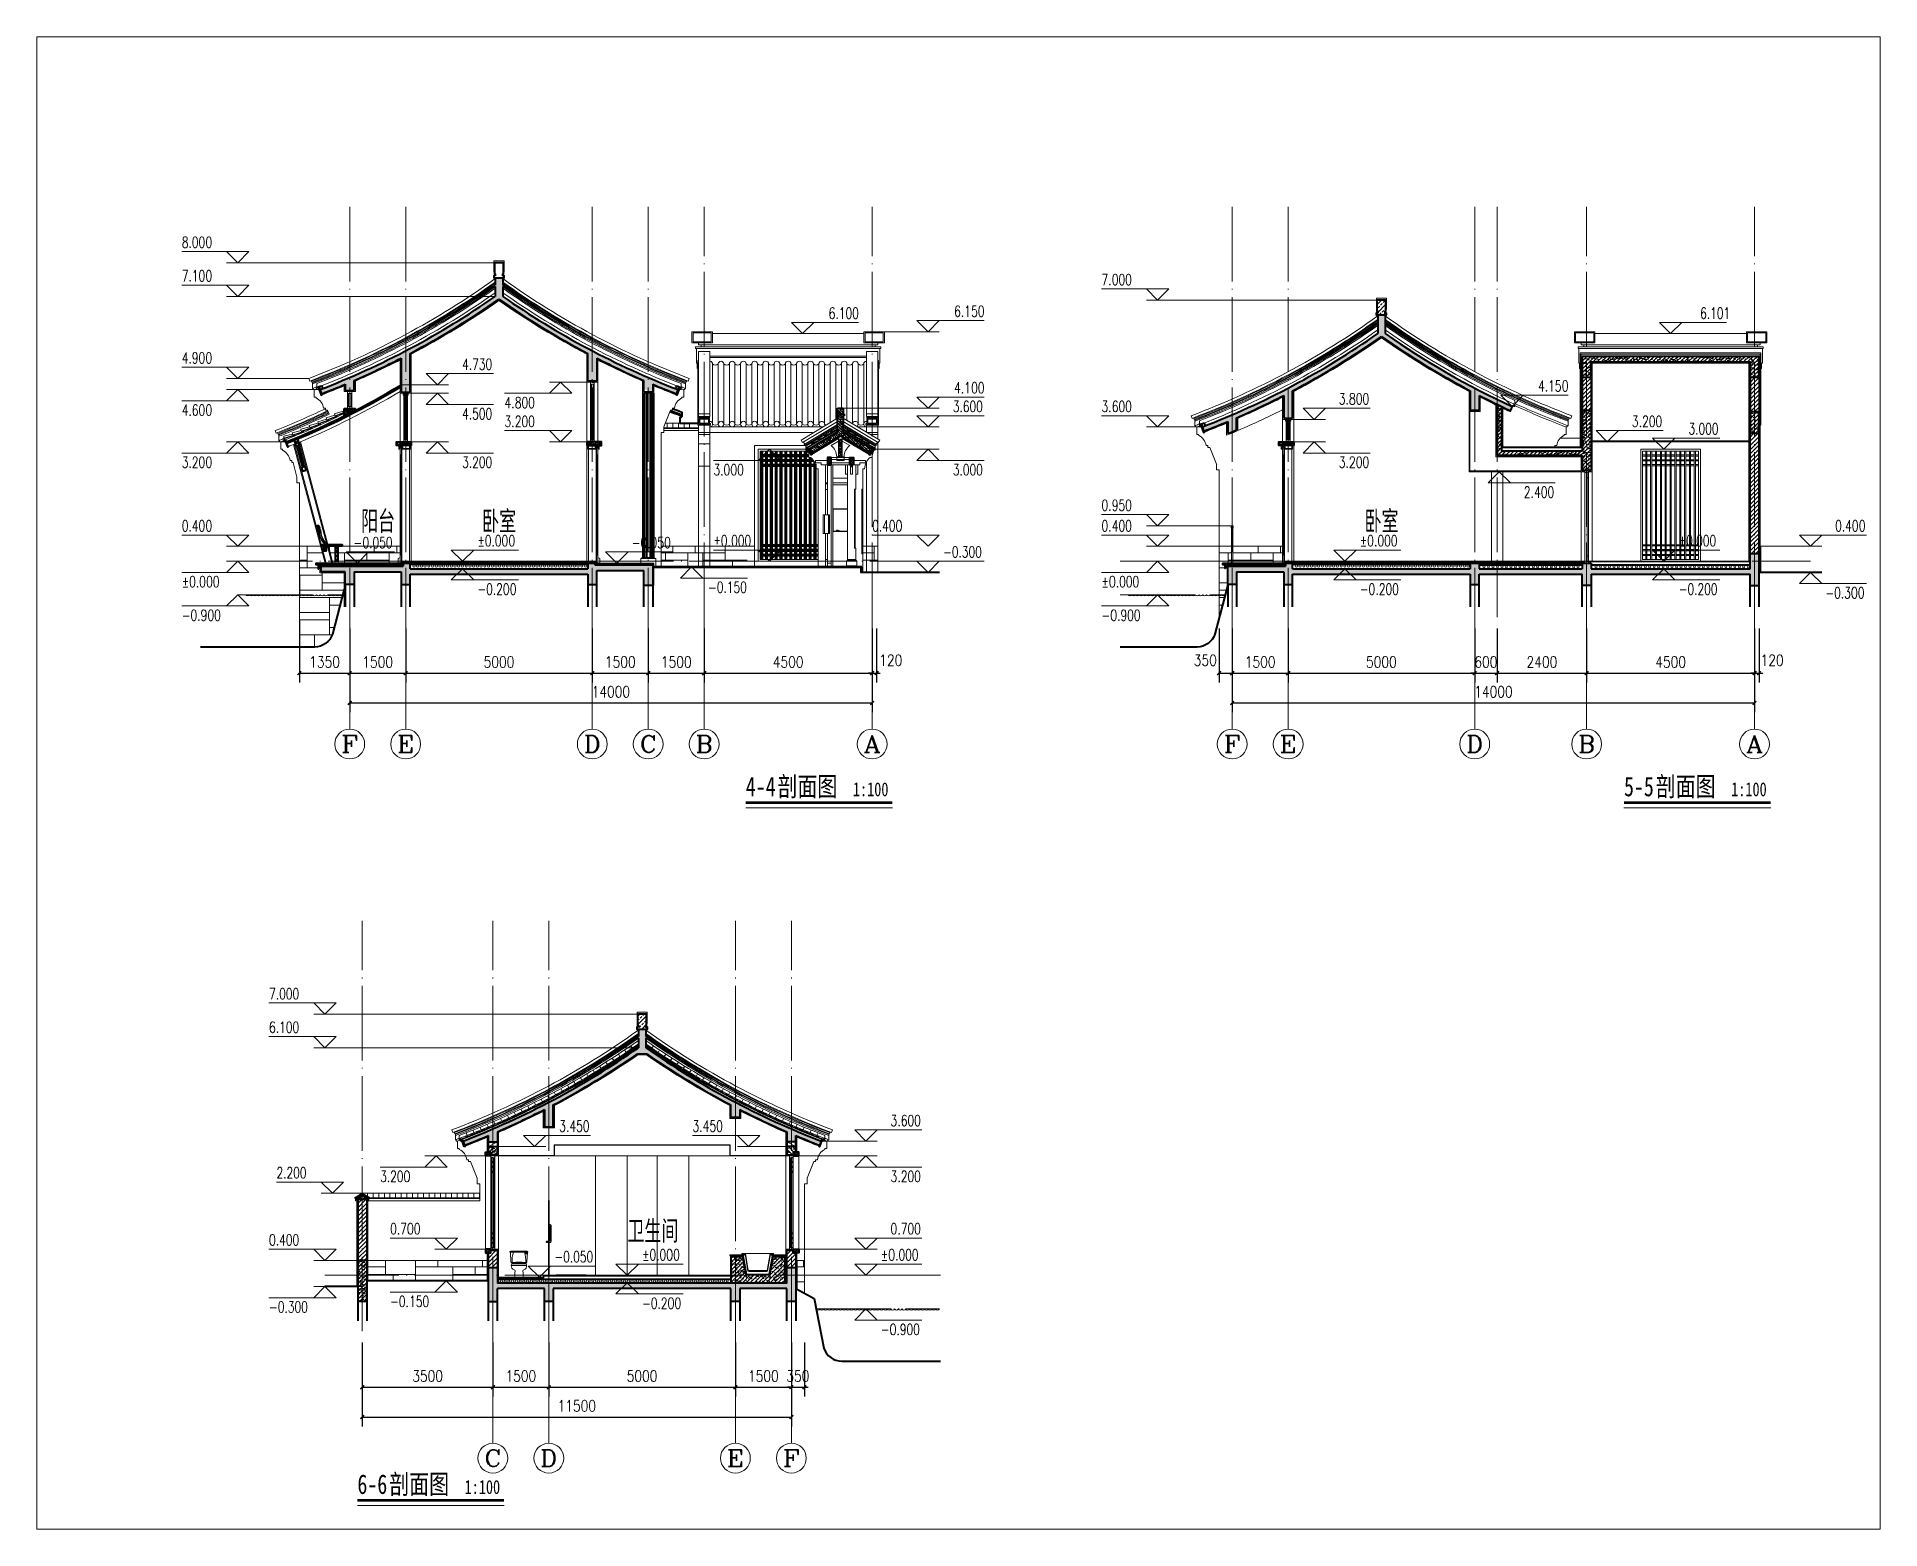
# Model space of a CAD drawing. Extents: x 577108 to 1042908, y 41950 to 81950.
# Drawn here: x 993508 to 1042908, y 41950 to 81950 of the extents above; entities that cross this region are included whole.
import ezdxf
from ezdxf.enums import TextEntityAlignment as Align

# ---------------------------------------------------------------- set-up
doc = ezdxf.new("R2010")
doc.units = 0
doc.header["$LTSCALE"] = 1000
doc.header["$MEASUREMENT"] = 0
doc.linetypes.add('DOTE', pattern=[2.42, 2, -0.2, 0.02, -0.2])
doc.layers.get('0').update_dxf_attribs({"linetype": 'CONTINUOUS', "lineweight": 13})
doc.layers.get('Defpoints').update_dxf_attribs({"linetype": 'CONTINUOUS', "lineweight": 5})
for name, color, linetype, lineweight in [('AXIS', 3, 'CONTINUOUS', 15), ('AXIS_TEXT', 7, 'CONTINUOUS', 20), ('DIM_ELEV', 3, 'CONTINUOUS', 15), ('DIM_SYMB', 3, 'CONTINUOUS', 15), ('DOOR', 2, 'CONTINUOUS', 5), ('DOTE', 1, 'DOTE', 0), ('hatch', 8, 'CONTINUOUS', 5), ('L2', 9, 'CONTINUOUS', 15), ('LM-1', 7, 'CONTINUOUS', 18), ('LM-2', 8, 'CONTINUOUS', 18), ('LM-3', 251, 'CONTINUOUS', 5), ('LM-L', 7, 'CONTINUOUS', 15), ('LM-S', 8, 'CONTINUOUS', 5), ('PM-fs', 8, 'CONTINUOUS', 0), ('PUB_HATCH', 8, 'CONTINUOUS', 5), ('PUB_TEXT', 7, 'CONTINUOUS', 20), ('REVISION', 1, 'CONTINUOUS', 5), ('wall', 2, 'CONTINUOUS', 40), ('WINDOW', 5, 'CONTINUOUS', 15), ('姓名', 7, 'CONTINUOUS', 15), ('瓦1', 8, 'CONTINUOUS', 15), ('瓦2', 2, 'CONTINUOUS', 15), ('粉刷', 4, 'CONTINUOUS', 5), ('粉刷线', 251, 'CONTINUOUS', 0)]:
    doc.layers.add(name, color=color, linetype=linetype, lineweight=lineweight)
doc.styles.add('_TCH_AXIS', font='COMPLEX', dxfattribs={"bigfont": 'GBCBIG'})
doc.styles.add('_TCH_DIM', font='SIMPLEX', dxfattribs={"bigfont": 'GBCBIG'})
doc.styles.add('COMPLEX', font='COMPLEX')
doc.styles.add('DIM_FONT', font='SIMPLEX.shx', dxfattribs={"width": 0.8, "bigfont": 'hztxt.shx'})
doc.styles.add('HZ', font='romanc.shx', dxfattribs={"width": 0.7, "bigfont": 'hzdx.shx'})
doc.styles.add('SIMHEI', font='simhei.ttf', dxfattribs={"width": 0.75, "height": 10})
doc.dimstyles.new('DIMN', dxfattribs={"dimtxt": 300, "dimasz": 100, "dimexe": 250, "dimexo": 300, "dimgap": 150, "dimtad": 1, "dimdec": 0, "dimzin": 0, "dimdsep": 46, "dimtxsty": 'DIM_FONT', "dimblk": 'ARCHTICK', "dimcen": 0.09, "dimclrt": 7, "dimazin": 2, "dimtfac": 1, "dimtdec": 0, "dimtix": 1, "dimtmove": 2, "dimatfit": 3, "dimldrblk": 'ARCHTICK', "dimfxl": 0, "dimtolj": 1, "dimtzin": 0, "dimarcsym": 0})
pattern_1 = [(135, (1032119.49, 36486.58), (53.03301, 53.03301), []), (130, (1032119.49, 36486.58), (-215.17805, -18.82564), [22.5, -247.5]), (185, (1032119.49, 36486.58), (41.6254, 225.6576), [18, -198]), (79.5486, (1032101.56, 36485), (-173.5528, 206.8319), [19.1221, -210.3426]), (133.8158, (1032119.5, 36546.58), (-320.1723, -49.6557), [33.75, -371.25]), (83.3644, (1032092.8, 36542.44), (-280.3988, 292.2354), [28.683, -315.514]), (188.8158, (1032119.5, 36546.58), (-280.3986, 292.2356), [27, -297]), (159, (1032089.49, 36531.58), (-179.0721, -120.78567), [22.5, -247.5]), (214, (1032089.49, 36531.58), (-72.9946, 217.545), [18, -198]), (108.5486, (1032074.57, 36521.51), (-252.0668, 96.75915), [19.1221, -210.3426]), (142.5, (1032119.49, 36486.58), (-3.64796, 99.86816), [0, -195.6, 0, -201, 0, -198.75]), (172.5, (1032119.49, 36486.58), (-78.92086, 118.32351), [0, -114.6, 0, -191.1, 0, -75.75]), (212.5, (1032186.39, 36486.58), (-160.14673, -6.76646), [0, -75, 0, -234, 0, -310.5]), (222.5, (1032216.39, 36486.58), (-174.95585, 30.0315), [0, -97.5, 0, -155.4, 0, -220.5])]
pattern_2 = [(50, (9144.933, -106259.155), (32.404415, 116.4042692), [750, -100, 250, -50]), (50, (9211.43, -106234.155), (-83.081336, 4.443154), [150, -16.5, 300, -37.5]), (50, (9169.933, -106216.655), (141.4622897, 220.7049401), [400, -70, 200, -50])]
pattern_3 = [(0, (79350, -393083), (9e-13, 4000), [3000, -1000]), (0, (79350, -392883), (9e-13, 4000), [-1200, 1200, -600, 1000]), (0, (79350, -392683), (9e-13, 4000), [-1800, 2200]), (0, (79350, -392483), (9e-13, 4000), [1800, -2200]), (0, (79350, -392283), (9e-13, 4000), [-800, 3200]), (0, (79350, -392083), (9e-13, 4000), [1400, -1000, 1200, -400]), (0, (80750, -391883), (9e-13, 4000), [3200, -800]), (0, (79150, -391683), (9e-13, 4000), [2200, -1800]), (0, (78550, -391483), (9e-13, 4000), [1800, -2200]), (0, (79350, -391283), (9e-13, 4000), [3200, -800]), (0, (79350, -391083), (9e-13, 4000), [-1600, 1000, -600, 800]), (0, (81350, -390883), (9e-13, 4000), [2400, -1600]), (0, (79750, -390683), (9e-13, 4000), [1600, -800, 600, -1000]), (0, (80550, -390483), (9e-13, 4000), [1600, -600, 1000, -800]), (0, (82150, -390283), (9e-13, 4000), [2400, -1600]), (0, (80550, -390083), (9e-13, 4000), [1600, -2400]), (0, (81350, -389883), (9e-13, 4000), [1800, -2200]), (0, (81350, -389683), (9e-13, 4000), [-1200, 2800]), (0, (80150, -389483), (9e-13, 4000), [1200, -2800]), (0, (81350, -389283), (9e-13, 4000), [2800, -1200]), (90, (79350, -391483), (-4000, 1e-12), [600, -1600, 1400, -400]), (90, (79750, -391283), (-4000, 1e-12), [1000, -600, 400, -2000]), (90, (79950, -392083), (-4000, 1e-12), [400, -3600]), (90, (80150, -392483), (-4000, 1e-12), [400, -2400, 600, -600]), (90, (80350, -391683), (-4000, 1e-12), [400, -3600]), (90, (80550, -393083), (-4000, 1e-12), [600, -1800, 1000, -600]), (90, (80750, -392283), (-4000, 1e-12), [600, -3400]), (90, (80950, -391283), (-4000, 1e-12), [600, -200, 400, -2800]), (90, (81150, -392883), (-4000, 1e-12), [600, -3400]), (90, (81350, -391883), (-4000, 1e-12), [600, -200, 600, -400, 1000, -1200]), (90, (81750, -391883), (-4000, 1e-12), [-2800, 400, -400, 400]), (90, (81950, -391283), (-4000, 1e-12), [400, -3600]), (90, (82150, -392683), (-4000, 1e-12), [400, -1400, 1000, -1200]), (90, (82350, -392083), (-4000, 1e-12), [200, -2600, 600, -600]), (90, (82550, -391883), (-4000, 1e-12), [1000, -1000, 600, -1400]), (90, (82750, -390883), (-4000, 1e-12), [600, -1000, 400, -2000]), (90, (82950, -392283), (-4000, 1e-12), [400, -3600]), (90, (83150, -391883), (-4000, 1e-12), [400, -1200, 600, -1800])]
pattern_4 = [(130, (1032119.49, 36486.577), (-32.404415, 116.40427), [750, -100, 250, -50]), (130, (1032052.99, 36511.577), (83.08134, 4.44315), [150, -16.5, 300, -37.5]), (130, (1032094.49, 36529.077), (-141.46229, 220.70494), [400, -70, 200, -50])]
pattern_5 = [(180, (2109054.7, -157711.98), (-200, 200), [10, -190]), (180, (2109194.7, -157691.98), (-200, 200), [20, -180]), (180, (2109064.7, -157681.98), (-200, 200), [10, -190]), (180, (2109184.7, -157661.98), (-200, 200), [10, -190]), (180, (2109064.7, -157651.98), (-200, 200), [10, -190]), (180, (2109174.7, -157641.98), (-200, 200), [10, -190]), (180, (2109064.7, -157631.98), (-200, 200), [10, -190]), (180, (2109174.7, -157611.98), (-200, 200), [10, -110, 10, -70]), (180, (2109174.7, -157591.98), (-200, 200), [20, -100, 10, -70]), (180, (2109184.7, -157561.98), (-200, 200), [10, -30, 10, -80, 10, -60]), (180, (2109194.7, -157541.98), (-200, 200), [10, -40, 20, -130]), (180, (2109064.7, -157531.98), (-200, 200), [10, -190]), (180, (2109194.7, -157521.98), (-200, 200), [10, -50, 10, -130]), (135, (2109214.7, -157711.98), (3e-14, 200), [28.2842, -254.558512]), (135, (2109044.7, -157711.98), (3e-14, 200), [56.56854, -226.274172]), (135, (2109044.7, -157611.98), (3e-14, 200), [14.142, -268.700712]), (135, (2109214.7, -157591.98), (3e-14, 200), [42.4264, -240.416312]), (135, (2109044.7, -157591.98), (3e-14, 200), [70.71068, -212.132032]), (135, (2109044.7, -157561.98), (3e-14, 200), [42.4264, -240.416312]), (225, (2109084.7, -157541.98), (-200, 5e-15), [14.142, -268.700712]), (225, (2109154.7, -157701.98), (-200, 5e-15), [28.2842, -254.558512]), (225, (2109144.7, -157621.98), (-200, 5e-15), [28.2842, -254.558512]), (225, (2109084.7, -157661.98), (-200, 5e-15), [28.2842, -254.558512]), (225, (2109094.7, -157581.98), (-200, 5e-15), [28.2842, -254.558512]), (225, (2109084.7, -157561.98), (-200, 5e-15), [42.4264, -240.416312]), (225, (2109134.7, -157681.98), (-200, 5e-15), [42.4264, -240.416312]), (225, (2109104.7, -157671.98), (-200, 5e-15), [42.4264, -240.416312]), (225, (2109134.7, -157601.98), (-200, 5e-15), [42.4264, -240.416312]), (225, (2109114.7, -157591.98), (-200, 5e-15), [42.4264, -240.416312]), (153.434949, (2109204.7, -157671.985), (-200, 8e-08), [22.360678, -424.852916]), (153.434949, (2109054.7, -157681.985), (-200, 8e-08), [89.44272, -357.770875]), (153.434949, (2109054.7, -157651.985), (-200, 8e-08), [89.44272, -357.770875]), (153.434949, (2109054.7, -157631.985), (-200, 8e-08), [89.4428, -134, 44.722, -179.048795]), (153.434949, (2109034.7, -157601.985), (-200, 8e-08), [22.360678, -424.852916]), (153.434949, (2109214.7, -157531.985), (-200, 8e-08), [22.360678, -424.852916]), (153.434949, (2109054.7, -157531.985), (-200, 8e-08), [44.72136, -402.492235]), (206.565051, (2109104.7, -157711.985), (-200, -8e-08), [44.72136, -402.492235]), (206.565051, (2109174.7, -157661.985), (-200, -8e-08), [44.72136, -402.492235]), (206.565051, (2109174.7, -157691.985), (-200, -8e-08), [22.360678, -424.852235]), (206.565051, (2109164.7, -157641.985), (-200, -8e-08), [67.08204, -380.131555]), (206.565051, (2109124.7, -157641.985), (-200, -8e-08), [44.72136, -402.492235]), (206.565051, (2109104.7, -157631.985), (-200, -8e-08), [44.72136, -402.492235]), (206.565051, (2109164.7, -157611.985), (-200, -8e-08), [22.360678, -424.852235]), (206.565051, (2109154.7, -157591.985), (-200, -8e-08), [22.360678, -424.852235]), (206.565051, (2109074.7, -157551.985), (-200, -8e-08), [22.360678, -424.852235]), (206.565051, (2109084.7, -157621.985), (-200, -8e-08), [22.360678, -424.852235]), (206.565051, (2109174.7, -157561.985), (-200, -8e-08), [67.08204, -380.131555]), (206.565051, (2109184.7, -157541.985), (-200, -8e-08), [44.72136, -402.492235]), (206.565051, (2109074.7, -157601.985), (-200, -8e-08), [22.36, -201.24, 22.36, -201.253595]), (206.565051, (2109134.7, -157561.985), (-200, -8e-08), [44.72136, -402.492235]), (206.565051, (2109124.7, -157541.985), (-200, -8e-08), [44.72136, -402.492235]), (206.565051, (2109184.7, -157521.985), (-200, -8e-08), [44.72136, -402.492235]), (206.565051, (2109124.7, -157521.985), (-200, -8e-08), [44.72136, -402.492235])]
pattern_6 = [(45, (863859.94, 21153.4), (-56.42712, 56.42712), [])]
pattern_7 = [(45, (863859.94, 21096.1), (-53.03301, 53.03301), []), (50, (863859.94, 21096.1), (215.17805, -18.82564), [22.5, -247.5]), (355, (863859.94, 21096.1), (-41.6254, 225.65764), [18, -198]), (100.4514, (863877.87, 21094.53), (173.55281, 206.83186), [19.12206, -210.34263]), (46.1842, (863859.94, 21156.1), (320.1723, -49.6557), [33.75, -371.25]), (96.6356, (863886.62, 21151.96), (280.3988, 292.23536), [28.6831, -315.5139]), (351.1842, (863859.94, 21156.1), (280.3986, 292.2356), [27, -297]), (21, (863889.94, 21141.1), (179.07212, -120.78567), [22.5, -247.5]), (326, (863889.94, 21141.1), (72.9946, 217.54501), [18, -198]), (71.4514, (863904.86, 21131.04), (252.0668, 96.75915), [19.12206, -210.34263]), (37.5, (863859.94, 21096.1), (3.647957, 99.868156), [0, -195.6, 0, -201, 0, -198.75]), (7.5, (863859.94, 21096.1), (78.92086, 118.323514), [0, -114.6, 0, -191.1, 0, -75.75]), (327.5, (863793.04, 21096.1), (160.14673, -6.76646), [0, -75, 0, -234, 0, -310.5]), (317.5, (863763.04, 21096.1), (174.95585, 30.0315), [0, -97.5, 0, -155.4, 0, -220.5])]
pattern_8 = [(45, (-173748.21, -412224.52), (-53.0330086, 53.0330086), []), (50, (-173748.21, -412224.52), (215.178055, -18.82564), [22.5, -247.5]), (355, (-173748.2, -412224.52), (-41.6254, 225.65764), [18, -198]), (100.4514, (-173730.28, -412226.09), (173.552815, 206.831863), [19.122057, -210.342634]), (46.1842, (-173748.2, -412164.52), (320.172315, -49.655704), [33.75, -371.25]), (96.6356, (-173721.53, -412168.66), (280.39881, 292.23536), [28.68309, -315.5139]), (351.1842, (-173748.2, -412164.52), (280.39858, 292.23558), [27, -297]), (21, (-173718.21, -412179.52), (179.072116, -120.785667), [22.5, -247.5]), (326, (-173718.2, -412179.52), (72.9946, 217.545014), [18, -198]), (71.4514, (-173703.29, -412189.58), (252.06679, 96.75915), [19.122057, -210.342634]), (37.5, (-173748.21, -412224.52), (3.6479566, 99.868156), [0, -195.6, 0, -201, 0, -198.75]), (7.5, (-173748.21, -412224.52), (78.920861, 118.323514), [0, -114.6, 0, -191.1, 0, -75.75]), (327.5, (-173815.11, -412224.52), (160.146731, -6.7664615), [0, -75, 0, -234, 0, -310.5]), (317.5, (-173845.11, -412224.52), (174.955851, 30.031495), [0, -97.5, 0, -155.4, 0, -220.5])]
pattern_9 = [(0, (-173748.2, -412224.5), (9e-13, 4000), [3000, -1000]), (0, (-173748.2, -412024.5), (9e-13, 4000), [-1200, 1200, -600, 1000]), (0, (-173748.2, -411824.5), (9e-13, 4000), [-1800, 2200]), (0, (-173748.2, -411624.5), (9e-13, 4000), [1800, -2200]), (0, (-173748.2, -411424.5), (9e-13, 4000), [-800, 3200]), (0, (-173748.2, -411224.5), (9e-13, 4000), [1400, -1000, 1200, -400]), (0, (-172348.2, -411024.5), (9e-13, 4000), [3200, -800]), (0, (-173948.2, -410824.5), (9e-13, 4000), [2200, -1800]), (0, (-174548.2, -410624.5), (9e-13, 4000), [1800, -2200]), (0, (-173748.2, -410424.5), (9e-13, 4000), [3200, -800]), (0, (-173748.2, -410224.5), (9e-13, 4000), [-1600, 1000, -600, 800]), (0, (-171748.2, -410024.5), (9e-13, 4000), [2400, -1600]), (0, (-173348.2, -409824.5), (9e-13, 4000), [1600, -800, 600, -1000]), (0, (-172548.2, -409624.5), (9e-13, 4000), [1600, -600, 1000, -800]), (0, (-170948.2, -409424.5), (9e-13, 4000), [2400, -1600]), (0, (-172548.2, -409224.5), (9e-13, 4000), [1600, -2400]), (0, (-171748.2, -409024.5), (9e-13, 4000), [1800, -2200]), (0, (-171748.2, -408824.5), (9e-13, 4000), [-1200, 2800]), (0, (-172948.2, -408624.5), (9e-13, 4000), [1200, -2800]), (0, (-171748.2, -408424.5), (9e-13, 4000), [2800, -1200]), (90, (-173748.2, -410624.5), (-4000, 1e-12), [600, -1600, 1400, -400]), (90, (-173348.2, -410424.5), (-4000, 1e-12), [1000, -600, 400, -2000]), (90, (-173148.2, -411224.5), (-4000, 1e-12), [400, -3600]), (90, (-172948.2, -411624.5), (-4000, 1e-12), [400, -2400, 600, -600]), (90, (-172748.2, -410824.5), (-4000, 1e-12), [400, -3600]), (90, (-172548.2, -412224.5), (-4000, 1e-12), [600, -1800, 1000, -600]), (90, (-172348.2, -411424.5), (-4000, 1e-12), [600, -3400]), (90, (-172148.2, -410424.5), (-4000, 1e-12), [600, -200, 400, -2800]), (90, (-171948.2, -412024.5), (-4000, 1e-12), [600, -3400]), (90, (-171748.2, -411024.5), (-4000, 1e-12), [600, -200, 600, -400, 1000, -1200]), (90, (-171348.2, -411024.5), (-4000, 1e-12), [-2800, 400, -400, 400]), (90, (-171148.2, -410424.5), (-4000, 1e-12), [400, -3600]), (90, (-170948.2, -411824.5), (-4000, 1e-12), [400, -1400, 1000, -1200]), (90, (-170748.2, -411224.5), (-4000, 1e-12), [200, -2600, 600, -600]), (90, (-170548.2, -411024.5), (-4000, 1e-12), [1000, -1000, 600, -1400]), (90, (-170348.2, -410024.5), (-4000, 1e-12), [600, -1000, 400, -2000]), (90, (-170148.2, -411424.5), (-4000, 1e-12), [400, -3600]), (90, (-169948.2, -411024.5), (-4000, 1e-12), [400, -1200, 600, -1800])]
pattern_10 = [(45, (-173748.21, -412205.42), (-37.6180808, 37.6180808), []), (45, (-173729.71, -412224.52), (-37.6180808, 37.6180808), [21, -12])]
pattern_11 = [(45, (-173748.21, -412167.22), (-56.427121, 56.427121), [])]
pattern_12 = [(135, (2055805.893, -229334.347), (37.6180808, 37.6180808), []), (135, (2055787.393, -229353.447), (37.6180808, 37.6180808), [21, -12])]

msp = doc.modelspace()

# ---------------------------------------------------------------- texts
at = {"layer": 'PUB_TEXT'}
for s, height, style, width, p in [('8.000', 297.5, '_TCH_DIM', 0.705882, (997393.4688, 76295.1001)), ('7.100', 297.5, '_TCH_DIM', 0.705882, (997393.4688, 75395.1001)), ('7.000', 297.5, '_TCH_DIM', 0.705882, (1022043.2468, 75295.1001)), ('6.100', 297.5, '_TCH_DIM', 0.705882, (1014728.374, 74395.1001)), ('6.150', 297.5, '_TCH_DIM', 0.705882, (1018093.4688, 74445.1001)), ('6.101', 297.5, '_TCH_DIM', 0.705882, (1038083.2544, 74395.1001)), ('4.900', 297.5, '_TCH_DIM', 0.705882, (997393.4688, 73195.1001)), ('4.730', 297.5, '_TCH_DIM', 0.705882, (1004903.4688, 73025.1001)), ('4.100', 297.5, '_TCH_DIM', 0.705882, (1018093.4688, 72395.1001)), ('4.150', 297.5, '_TCH_DIM', 0.705882, (1033743.2468, 72444.186)), ('4.800', 297.5, '_TCH_DIM', 0.705882, (1006043.4688, 71997.6001)), ('3.600', 297.5, '_TCH_DIM', 0.705882, (1018053.4688, 71895.1001)), ('3.600', 297.5, '_TCH_DIM', 0.705882, (1022043.2468, 71895.1001)), ('3.800', 297.5, '_TCH_DIM', 0.705882, (1028403.2468, 72095.1001)), ('4.600', 297.5, '_TCH_DIM', 0.705882, (997393.4688, 71797.6001)), ('4.500', 297.5, '_TCH_DIM', 0.705882, (1004903.4688, 71697.6001)), ('3.200', 297.5, '_TCH_DIM', 0.705882, (1006043.4688, 71495.1001)), ('3.200', 297.5, '_TCH_DIM', 0.705882, (1036256.8647, 71495.1001)), ('3.000', 297.5, '_TCH_DIM', 0.705882, (1037769.9926, 71295.1001)), ('3.200', 297.5, '_TCH_DIM', 0.705882, (997393.4688, 70397.6001)), ('3.200', 297.5, '_TCH_DIM', 0.705882, (1004903.4688, 70397.6001)), ('3.200', 297.5, '_TCH_DIM', 0.705882, (1028403.2468, 70397.6001)), ('3.000', 297.5, '_TCH_DIM', 0.705882, (1011643.3042, 70197.6001)), ('3.000', 297.5, '_TCH_DIM', 0.705882, (1018053.4688, 70197.6001)), ('2.400', 297.5, '_TCH_DIM', 0.705882, (1033361.9027, 69597.6001)), ('0.950', 297.5, '_TCH_DIM', 0.705882, (1022043.2468, 69245.1001)), ('0.400', 297.5, '_TCH_DIM', 0.705882, (997393.4688, 68695.1001)), ('0.800', 14.875, '_TCH_DIM', 0.705882, (1014937.0064, 68715.1001)), ('0.400', 297.5, '_TCH_DIM', 0.705882, (1015893.4688, 68695.1001)), ('0.400', 297.5, '_TCH_DIM', 0.705882, (1022043.2468, 68695.1001)), ('0.400', 297.5, '_TCH_DIM', 0.705882, (1041703.2468, 68695.1001)), ('-0.050', 297.5, '_TCH_DIM', 0.705882, (1001997.2942, 68245.1001)), ('%%P0.000', 297.5, '_TCH_DIM', 0.705882, (1005315.8095, 68295.1001)), ('-0.050', 297.5, '_TCH_DIM', 0.705882, (1009452.1247, 68245.1001)), ('%%P0.000', 297.5, '_TCH_DIM', 0.705882, (1011643.3042, 68295.1001)), ('-0.300', 297.5, '_TCH_DIM', 0.705882, (1017793.4688, 67995.1001)), ('%%P0.000', 297.5, '_TCH_DIM', 0.705882, (1028965.5875, 68295.1001)), ('%%P0.000', 297.5, '_TCH_DIM', 0.705882, (1037509.9926, 68295.1001)), ('%%P0.000', 297.5, '_TCH_DIM', 0.705882, (997393.4688, 67197.6001)), ('-0.200', 297.5, '_TCH_DIM', 0.705882, (1005315.8095, 66997.6001)), ('-0.150', 297.5, '_TCH_DIM', 0.705882, (1011494.4328, 67047.6001)), ('%%P0.000', 297.5, '_TCH_DIM', 0.705882, (1022043.2468, 67197.6001)), ('-0.200', 297.5, '_TCH_DIM', 0.705882, (1028965.5875, 66997.6001)), ('-0.200', 297.5, '_TCH_DIM', 0.705882, (1037509.9926, 66997.6001)), ('-0.300', 297.5, '_TCH_DIM', 0.705882, (1041443.2468, 66897.6001)), ('-0.900', 297.5, '_TCH_DIM', 0.705882, (997393.4688, 66297.6001)), ('-0.900', 297.5, '_TCH_DIM', 0.705882, (1022043.2468, 66297.6001)), ('4-4', 522.78481, 'SIMHEI', 0.75, (1012506.1686, 61595.1001)), ('剖面图', 522.78481, 'SIMHEI', 0.75, (1013356.8015, 61595.1001)), ('1:100', 373.41772, 'SIMHEI', 0.75, (1015378.3838, 61595.1001)), ('5-5', 522.78481, 'SIMHEI', 0.75, (1036043.6347, 61595.1001)), ('剖面图', 522.78481, 'SIMHEI', 0.75, (1036894.2676, 61595.1001)), ('1:100', 373.41772, 'SIMHEI', 0.75, (1038915.8499, 61595.1001)), ('7.000', 297.5, '_TCH_DIM', 0.705882, (999729.3203, 56153.5881)), ('6.100', 297.5, '_TCH_DIM', 0.705882, (999729.3203, 55253.5881)), ('3.450', 297.5, '_TCH_DIM', 0.705882, (1007509.3203, 52603.5881)), ('3.450', 297.5, '_TCH_DIM', 0.705882, (1011081.8284, 52603.5881)), ('3.600', 297.5, '_TCH_DIM', 0.705882, (1016389.3203, 52753.5881)), ('2.200', 297.5, '_TCH_DIM', 0.705882, (999929.3203, 51353.5876)), ('3.200', 297.5, '_TCH_DIM', 0.705882, (1002707.7569, 51256.0881)), ('3.200', 297.5, '_TCH_DIM', 0.705882, (1016389.3203, 51256.0881)), ('0.700', 297.5, '_TCH_DIM', 0.705882, (1002977.7569, 49853.5881)), ('0.700', 297.5, '_TCH_DIM', 0.705882, (1016389.3203, 49853.5881)), ('0.400', 297.5, '_TCH_DIM', 0.705882, (999729.3203, 49553.5876)), ('-0.050', 297.5, '_TCH_DIM', 0.705882, (1007376.4203, 49103.5881)), ('%%P0.000', 297.5, '_TCH_DIM', 0.705882, (1009729.3203, 49153.5881)), ('%%P0.000', 297.5, '_TCH_DIM', 0.705882, (1016129.3203, 49153.5881)), ('-0.300', 297.5, '_TCH_DIM', 0.705882, (999729.3203, 47756.0881)), ('-0.150', 297.5, '_TCH_DIM', 0.705882, (1002977.7569, 47906.0881)), ('-0.200', 297.5, '_TCH_DIM', 0.705882, (1009729.3203, 47856.0881)), ('-0.900', 297.5, '_TCH_DIM', 0.705882, (1016129.3203, 47156.0881)), ('剖面图', 522.78481, 'SIMHEI', 0.75, (1002949.872, 42893.6742)), ('6-6', 522.78481, 'SIMHEI', 0.75, (1002099.2391, 42893.6742)), ('1:100', 373.41772, 'SIMHEI', 0.75, (1004971.4543, 42893.6742))]:
    msp.add_text(s, height=height, dxfattribs=dict(at, style=style, width=width)).set_placement(p)
at = {"layer": '姓名', "style": 'HZ', "width": 0.8}
for s, p in [('阳台', (1002197.0971, 68654.1139)), ('卧室', (1005440.575, 68654.1139)), ('卧室', (1029090.353, 68654.1139)), ('卫生间', (1009333.0973, 49627.9703))]:
    msp.add_text(s, height=600, dxfattribs=at).set_placement(p)

# ---------------------------------------------------------------- blocks, each defined once
blk = doc.blocks.new('d001')
at = {"color": 8}
for p, q in [((-0.027, -0.009), (-0.012, -0.009)), ((-0.027, -0.01), (-0.012, -0.01)), ((-0.027, -0.012), (-0.012, -0.012)), ((-0.027, -0.013), (-0.012, -0.013)), ((-0.027, -0.015), (-0.012, -0.015)), ((-0.027, -0.018), (-0.012, -0.018)), ((-0.027, -0.021), (-0.012, -0.021)), ((-0.027, -0.025), (-0.012, -0.025)), ((-0.027, -0.035), (-0.012, -0.035)), ((-0.027, -0.039), (-0.012, -0.039)), ((-0.027, -0.042), (-0.012, -0.042)), ((-0.027, -0.045), (-0.012, -0.045)), ((-0.027, -0.047), (-0.012, -0.047)), ((-0.027, -0.048), (-0.012, -0.048)), ((-0.027, -0.05), (-0.012, -0.05)), ((-0.027, -0.051), (-0.012, -0.051)), ((-0.026, -0.008), (-0.012, -0.008)), ((-0.026, -0.052), (-0.012, -0.052)), ((0.003, -0.071), (-0.003, -0.071)), ((0.003, -0.072), (-0.003, -0.072)), ((0.003, -0.073), (-0.003, -0.073)), ((0.003, -0.074), (-0.003, -0.074)), ((0.003, -0.07), (-0.001, -0.07)), ((0.026, -0.008), (0.012, -0.008)), ((0.027, -0.009), (0.012, -0.009)), ((0.027, -0.01), (0.012, -0.01)), ((0.027, -0.012), (0.012, -0.012)), ((0.027, -0.013), (0.012, -0.013)), ((0.027, -0.015), (0.012, -0.015)), ((0.027, -0.018), (0.012, -0.018)), ((0.027, -0.021), (0.012, -0.021)), ((0.027, -0.025), (0.012, -0.025)), ((0.027, -0.035), (0.012, -0.035)), ((0.027, -0.039), (0.012, -0.039)), ((0.027, -0.042), (0.012, -0.042)), ((0.027, -0.045), (0.012, -0.045)), ((0.027, -0.047), (0.012, -0.047)), ((0.027, -0.048), (0.012, -0.048)), ((0.027, -0.05), (0.012, -0.05)), ((0.027, -0.051), (0.012, -0.051)), ((0.026, -0.052), (0.012, -0.052))]:
    blk.add_line(p, q, dxfattribs=at)
at = {"linetype": 'Continuous'}
for p, q in [((-0.012, -0.026), (-0.01, -0.026)), ((-0.012, -0.034), (-0.01, -0.034)), ((0.01, -0.026), (0.012, -0.026)), ((0.01, -0.034), (0.012, -0.034))]:
    blk.add_line(p, q, dxfattribs=at)
for p, q in [((-0.004, -0.066), (-0.004, -0.059)), ((-0.003, -0.059), (-0.003, -0.045)), ((-0.003, -0.074), (-0.003, -0.07)), ((0.003, -0.074), (-0.003, -0.074)), ((0.003, -0.059), (0.003, -0.045)), ((0.003, -0.074), (0.003, -0.07)), ((0.004, -0.066), (0.004, -0.059))]:
    blk.add_line(p, q)
at = {"color": 2}
blk.add_lwpolyline([(-0.008, -0.051), (-0.008, -0.054, -0.414214), (-0.009, -0.055), (-0.032, -0.055, -0.414214), (-0.033, -0.054), (-0.033, 0, -0.414214), (-0.032, 0), (0.032, 0, -0.414214), (0.033, 0), (0.033, -0.054, -0.414214), (0.032, -0.055), (0.009, -0.055, -0.414214), (0.008, -0.054), (0.008, -0.051, -1), (0.011, -0.051), (0.011, -0.052, 0.414214), (0.012, -0.052), (0.027, -0.052), (0.03, -0.05), (0.03, -0.005), (0.027, -0.003), (-0.027, -0.003), (-0.03, -0.005), (-0.03, -0.05), (-0.027, -0.052), (-0.011, -0.052, 0.414214), (-0.011, -0.052), (-0.011, -0.051, -1)], format="xyb", close=True, dxfattribs=at)
for points in [[(-0.025, -0.008), (-0.013, -0.008, -0.414214), (-0.012, -0.009), (-0.012, -0.051, -0.414214), (-0.013, -0.052), (-0.025, -0.052, -0.414214), (-0.027, -0.051), (-0.027, -0.009, -0.414214)], [(-0.01, -0.015, 0.414214), (-0.01, -0.015), (-0.01, -0.045, 0.414214), (-0.01, -0.045), (0.01, -0.045, 0.414214), (0.01, -0.045), (0.01, -0.015, 0.414214), (0.01, -0.015)], [(-0.008, -0.067), (0.008, -0.067, 0.414214), (0.008, -0.066), (0.008, -0.059), (-0.008, -0.059), (-0.008, -0.066, 0.414214)], [(0.025, -0.052, 0.414214), (0.027, -0.051), (0.027, -0.009, 0.414214), (0.025, -0.008), (0.013, -0.008, 0.414214), (0.012, -0.009), (0.012, -0.051, 0.414214), (0.013, -0.052)]]:
    blk.add_lwpolyline(points, format="xyb", close=True)
blk.add_lwpolyline([(0.008, -0.067), (0.008, -0.069, -0.414214), (0.007, -0.07), (-0.007, -0.07, -0.414214), (-0.008, -0.069), (-0.008, -0.067)], format="xyb")
for centre, radius, start, end in [((-0.019, -0.03), 0.00932, 141.7672, 218.2328), ((-0.005, -0.066), 0.0005, 270, 0), ((-0.004, -0.066), 0.0005, 180, 270), ((0.004, -0.066), 0.0005, 270, 0), ((0.005, -0.066), 0.0005, 180, 270), ((0.019, -0.03), 0.00932, 321.7672, 38.2328)]:
    blk.add_arc(centre, radius, start, end)
blk = doc.blocks.new('wa1')
at = {"layer": '瓦1'}
for p in [(-296, 55), (-47, 71)]:
    blk.add_line(p, (-291, 105), dxfattribs=at)
at = {"layer": '瓦2', "color": 2}
for p, q in [((-298, 33), (-296, 55)), ((-298, 33), (-258, 29)), ((2, 25), (-296, 55)), ((-258, 36), (-14, 11)), ((-258, 36), (-258, 29)), ((-14, 11), (-15, 1)), ((-15, 1), (0, 0)), ((2, 25), (0, 0))]:
    blk.add_line(p, q, dxfattribs=at)
blk = doc.blocks.new('A$C6A3A6181')
blk.add_line((0.436, 0.362), (0.047, 0.362))
for points in [[(0.012, 0.671), (0, 0.671), (0, 0.678, -0.34633), (0.021, 0.7), (0.241, 0.7)], [(0.054, 0.394, -0.468873), (0.026, 0.416), (0.012, 0.671)], [(0.061, 0.395, -0.100832), (0.092, 0.674, 1.372517)], [(0.471, 0.671), (0.483, 0.671), (0.483, 0.678, 0.34633), (0.462, 0.7), (0.241, 0.7)], [(0.422, 0.395, 0.100832), (0.391, 0.674, -1.372517)], [(0.448, 0.646), (0.416, 0.648, 1.065364), (0.416, 0.627), (0.448, 0.629, 0.397489)], [(0.429, 0.394, 0.468873), (0.456, 0.416), (0.471, 0.671)], [(0.462, 0.645), (0.448, 0.646, 1.065364)], [(0.448, 0.629), (0.462, 0.63, 0.397489), (0.464, 0.632), (0.464, 0.643, 0.39927), (0.462, 0.645)], [(0.241, 0), (0.123, 0, 0.00075), (0.136, 0.16, 0.353604), (0.109, 0.199, -0.372529), (0.036, 0.313, -0.047814), (0.047, 0.359), (0.048, 0.384, -0.232018), (0.054, 0.394, -3.754586)], [(0.054, 0.394, -0.036665), (0.056, 0.395, -3.754586)], [(0.241, 0), (0.36, 0, -0.00075), (0.347, 0.16, -0.353604), (0.374, 0.199, 0.372529), (0.447, 0.313, 0.047814), (0.436, 0.359), (0.435, 0.384, 0.232018), (0.429, 0.394, 3.754586)], [(0.429, 0.394, 0.036665), (0.427, 0.395, 3.754586)]]:
    blk.add_lwpolyline(points, format="xyb")
for points in [[(0.241, 0.671), (0.012, 0.671)], [(0.241, 0.671), (0.471, 0.671)], [(0.036, 0.314), (0.241, 0.314)], [(0.056, 0.395), (0.084, 0.395)], [(0.241, 0.377), (0.064, 0.377)], [(0.241, 0.392), (0.069, 0.393)], [(0.156, 0.377), (0.16, 0.384), (0.241, 0.384)], [(0.241, 0.392), (0.414, 0.393)], [(0.327, 0.377), (0.323, 0.384), (0.241, 0.384)], [(0.241, 0.377), (0.419, 0.377)], [(0.447, 0.314), (0.241, 0.314)], [(0.427, 0.395), (0.399, 0.395)]]:
    blk.add_lwpolyline(points)
blk.add_lwpolyline([(0.241, 0.403, -0.032933), (0.411, 0.393, -0.184906), (0.418, 0.39, -0.342389), (0.419, 0.376, -0.123171), (0.423, 0.368, -0.623709), (0.419, 0.364), (0.241, 0.364), (0.064, 0.364, -0.623709), (0.06, 0.368, -0.123171), (0.064, 0.376, -0.342389), (0.065, 0.39, -0.184906), (0.072, 0.393, -0.032933)], format="xyb", close=True)
blk = doc.blocks.new('_ArchTick')
at = {"color": 0, "linetype": 'ByBlock', "const_width": 0.4}
blk.add_lwpolyline([(-0.5, -0.5), (0.5, 0.5)], dxfattribs=at)
blk = doc.blocks.new('*D26')
at = {"layer": 'AXIS', "color": 0, "lineweight": -2, "transparency": 16777216}
for p, q in [((1002229, 46954), (1002229, 45504)), ((1005729, 46954), (1005729, 45504)), ((1002229, 45754), (1005729, 45754))]:
    blk.add_line(p, q, dxfattribs=at)
at = {"layer": 'Defpoints', "color": 0, "transparency": 16777216}
for p in [(1002229, 47254), (1005729, 47254), (1005729, 45754)]:
    blk.add_point(p, dxfattribs=at)
at = {"layer": 'AXIS', "color": 0, "lineweight": -2, "transparency": 16777216, "xscale": 100, "yscale": 100, "zscale": 100, "rotation": 180}
blk.add_blockref('_ArchTick', (1002229, 45754), dxfattribs=at)
at = {"layer": 'AXIS', "color": 0, "lineweight": -2, "transparency": 16777216, "xscale": 100, "yscale": 100, "zscale": 100}
blk.add_blockref('_ArchTick', (1005729, 45754), dxfattribs=at)
at = {"layer": 'AXIS', "color": 7, "transparency": 16777216, "insert": (1003979, 46054), "char_height": 300, "attachment_point": 5, "style": 'DIM_FONT'}
blk.add_mtext('\\A1;3500', dxfattribs=at)
blk = doc.blocks.new('*D27')
at = {"layer": 'AXIS', "color": 0, "lineweight": -2, "transparency": 16777216}
for p, q in [((1005729, 46954), (1005729, 45504)), ((1007229, 46954), (1007229, 45504)), ((1005729, 45754), (1007229, 45754))]:
    blk.add_line(p, q, dxfattribs=at)
at = {"layer": 'Defpoints', "color": 0, "transparency": 16777216}
for p in [(1005729, 47254), (1007229, 47254), (1007229, 45754)]:
    blk.add_point(p, dxfattribs=at)
at = {"layer": 'AXIS', "color": 0, "lineweight": -2, "transparency": 16777216, "xscale": 100, "yscale": 100, "zscale": 100, "rotation": 180}
blk.add_blockref('_ArchTick', (1005729, 45754), dxfattribs=at)
at = {"layer": 'AXIS', "color": 0, "lineweight": -2, "transparency": 16777216, "xscale": 100, "yscale": 100, "zscale": 100}
blk.add_blockref('_ArchTick', (1007229, 45754), dxfattribs=at)
at = {"layer": 'AXIS', "color": 7, "transparency": 16777216, "insert": (1006479, 46054), "char_height": 300, "attachment_point": 5, "style": 'DIM_FONT'}
blk.add_mtext('\\A1;1500', dxfattribs=at)
blk = doc.blocks.new('*D28')
at = {"layer": 'AXIS', "color": 0, "lineweight": -2, "transparency": 16777216}
for p, q in [((1007229, 46954), (1007229, 45504)), ((1012229, 46954), (1012229, 45504)), ((1007229, 45754), (1012229, 45754))]:
    blk.add_line(p, q, dxfattribs=at)
at = {"layer": 'Defpoints', "color": 0, "transparency": 16777216}
for p in [(1007229, 47254), (1012229, 47254), (1012229, 45754)]:
    blk.add_point(p, dxfattribs=at)
at = {"layer": 'AXIS', "color": 0, "lineweight": -2, "transparency": 16777216, "xscale": 100, "yscale": 100, "zscale": 100, "rotation": 180}
blk.add_blockref('_ArchTick', (1007229, 45754), dxfattribs=at)
at = {"layer": 'AXIS', "color": 0, "lineweight": -2, "transparency": 16777216, "xscale": 100, "yscale": 100, "zscale": 100}
blk.add_blockref('_ArchTick', (1012229, 45754), dxfattribs=at)
at = {"layer": 'AXIS', "color": 7, "transparency": 16777216, "insert": (1009729, 46054), "char_height": 300, "attachment_point": 5, "style": 'DIM_FONT'}
blk.add_mtext('\\A1;5000', dxfattribs=at)
blk = doc.blocks.new('*D29')
at = {"layer": 'AXIS', "color": 0, "lineweight": -2, "transparency": 16777216}
for p, q in [((1012229, 46954), (1012229, 45504)), ((1013729, 46954), (1013729, 45504)), ((1012229, 45754), (1013729, 45754))]:
    blk.add_line(p, q, dxfattribs=at)
at = {"layer": 'Defpoints', "color": 0, "transparency": 16777216}
for p in [(1012229, 47254), (1013729, 47254), (1013729, 45754)]:
    blk.add_point(p, dxfattribs=at)
at = {"layer": 'AXIS', "color": 0, "lineweight": -2, "transparency": 16777216, "xscale": 100, "yscale": 100, "zscale": 100, "rotation": 180}
blk.add_blockref('_ArchTick', (1012229, 45754), dxfattribs=at)
at = {"layer": 'AXIS', "color": 0, "lineweight": -2, "transparency": 16777216, "xscale": 100, "yscale": 100, "zscale": 100}
blk.add_blockref('_ArchTick', (1013729, 45754), dxfattribs=at)
at = {"layer": 'AXIS', "color": 7, "transparency": 16777216, "insert": (1012979, 46054), "char_height": 300, "attachment_point": 5, "style": 'DIM_FONT'}
blk.add_mtext('\\A1;1500', dxfattribs=at)
blk = doc.blocks.new('*D30')
at = {"layer": 'AXIS', "color": 0, "lineweight": -2, "transparency": 16777216}
for p, q in [((1013729, 46954), (1013729, 45504)), ((1014079, 46954), (1014079, 45504)), ((1013729, 45754), (1013629, 45754)), ((1013729, 45754), (1014079, 45754)), ((1014079, 45754), (1014179, 45754))]:
    blk.add_line(p, q, dxfattribs=at)
at = {"layer": 'Defpoints', "color": 0, "transparency": 16777216}
for p in [(1013729, 47254), (1014079, 47254), (1014079, 45754)]:
    blk.add_point(p, dxfattribs=at)
at = {"layer": 'AXIS', "color": 0, "lineweight": -2, "transparency": 16777216, "xscale": 100, "yscale": 100, "zscale": 100}
blk.add_blockref('_ArchTick', (1013729, 45754), dxfattribs=at)
at = {"layer": 'AXIS', "color": 0, "lineweight": -2, "transparency": 16777216, "xscale": 100, "yscale": 100, "zscale": 100, "rotation": 180}
blk.add_blockref('_ArchTick', (1014079, 45754), dxfattribs=at)
at = {"layer": 'AXIS', "color": 7, "transparency": 16777216, "insert": (1013904, 46054), "char_height": 300, "attachment_point": 5, "style": 'DIM_FONT'}
blk.add_mtext('\\A1;350', dxfattribs=at)
blk = doc.blocks.new('*D31')
at = {"layer": 'AXIS', "color": 0, "lineweight": -2, "transparency": 16777216}
for p, q in [((1002229, 46954), (1002229, 44704)), ((1013729, 46954), (1013729, 44704)), ((1002229, 44954), (1013729, 44954))]:
    blk.add_line(p, q, dxfattribs=at)
at = {"layer": 'Defpoints', "color": 0, "transparency": 16777216}
for p in [(1002229, 47254), (1013729, 47254), (1013729, 44954)]:
    blk.add_point(p, dxfattribs=at)
at = {"layer": 'AXIS', "color": 0, "lineweight": -2, "transparency": 16777216, "xscale": 100, "yscale": 100, "zscale": 100, "rotation": 180}
blk.add_blockref('_ArchTick', (1002229, 44954), dxfattribs=at)
at = {"layer": 'AXIS', "color": 0, "lineweight": -2, "transparency": 16777216, "xscale": 100, "yscale": 100, "zscale": 100}
blk.add_blockref('_ArchTick', (1013729, 44954), dxfattribs=at)
at = {"layer": 'AXIS', "color": 7, "transparency": 16777216, "insert": (1007979, 45254), "char_height": 300, "attachment_point": 5, "style": 'DIM_FONT'}
blk.add_mtext('\\A1;11500', dxfattribs=at)
blk = doc.blocks.new('*D60')
at = {"layer": 'AXIS', "color": 0, "lineweight": -2, "transparency": 16777216}
for p, q in [((1039543, 66095), (1039543, 64645)), ((1039663, 66095), (1039663, 64645)), ((1039543, 64895), (1039443, 64895)), ((1039543, 64895), (1039663, 64895)), ((1039663, 64895), (1039763, 64895))]:
    blk.add_line(p, q, dxfattribs=at)
at = {"layer": 'Defpoints', "color": 0, "transparency": 16777216}
for p in [(1039543, 66395), (1039663, 66395), (1039663, 64895)]:
    blk.add_point(p, dxfattribs=at)
at = {"layer": 'AXIS', "color": 0, "lineweight": -2, "transparency": 16777216, "xscale": 100, "yscale": 100, "zscale": 100}
blk.add_blockref('_ArchTick', (1039543, 64895), dxfattribs=at)
at = {"layer": 'AXIS', "color": 0, "lineweight": -2, "transparency": 16777216, "xscale": 100, "yscale": 100, "zscale": 100, "rotation": 180}
blk.add_blockref('_ArchTick', (1039663, 64895), dxfattribs=at)
at = {"layer": 'AXIS', "color": 7, "transparency": 16777216, "insert": (1040013, 65240), "char_height": 300, "attachment_point": 5, "style": 'DIM_FONT'}
blk.add_mtext('\\A1;120', dxfattribs=at)
blk = doc.blocks.new('*D61')
at = {"layer": 'AXIS', "color": 0, "lineweight": -2, "transparency": 16777216}
for p, q in [((1035043, 66095), (1035043, 64645)), ((1039543, 66095), (1039543, 64645)), ((1035043, 64895), (1039543, 64895))]:
    blk.add_line(p, q, dxfattribs=at)
at = {"layer": 'Defpoints', "color": 0, "transparency": 16777216}
for p in [(1035043, 66395), (1039543, 66395), (1039543, 64895)]:
    blk.add_point(p, dxfattribs=at)
at = {"layer": 'AXIS', "color": 0, "lineweight": -2, "transparency": 16777216, "xscale": 100, "yscale": 100, "zscale": 100, "rotation": 180}
blk.add_blockref('_ArchTick', (1035043, 64895), dxfattribs=at)
at = {"layer": 'AXIS', "color": 0, "lineweight": -2, "transparency": 16777216, "xscale": 100, "yscale": 100, "zscale": 100}
blk.add_blockref('_ArchTick', (1039543, 64895), dxfattribs=at)
at = {"layer": 'AXIS', "color": 7, "transparency": 16777216, "insert": (1037293, 65195), "char_height": 300, "attachment_point": 5, "style": 'DIM_FONT'}
blk.add_mtext('\\A1;4500', dxfattribs=at)
blk = doc.blocks.new('*D62')
at = {"layer": 'AXIS', "color": 0, "lineweight": -2, "transparency": 16777216}
for p, q in [((1032643, 66095), (1032643, 64645)), ((1035043, 66095), (1035043, 64645)), ((1032643, 64895), (1035043, 64895))]:
    blk.add_line(p, q, dxfattribs=at)
at = {"layer": 'Defpoints', "color": 0, "transparency": 16777216}
for p in [(1032643, 66395), (1035043, 66395), (1035043, 64895)]:
    blk.add_point(p, dxfattribs=at)
at = {"layer": 'AXIS', "color": 0, "lineweight": -2, "transparency": 16777216, "xscale": 100, "yscale": 100, "zscale": 100, "rotation": 180}
blk.add_blockref('_ArchTick', (1032643, 64895), dxfattribs=at)
at = {"layer": 'AXIS', "color": 0, "lineweight": -2, "transparency": 16777216, "xscale": 100, "yscale": 100, "zscale": 100}
blk.add_blockref('_ArchTick', (1035043, 64895), dxfattribs=at)
at = {"layer": 'AXIS', "color": 7, "transparency": 16777216, "insert": (1033843, 65195), "char_height": 300, "attachment_point": 5, "style": 'DIM_FONT'}
blk.add_mtext('\\A1;2400', dxfattribs=at)
blk = doc.blocks.new('*D63')
at = {"layer": 'AXIS', "color": 0, "lineweight": -2, "transparency": 16777216}
for p, q in [((1032043, 66095), (1032043, 64645)), ((1032643, 66095), (1032643, 64645)), ((1032043, 64895), (1031943, 64895)), ((1032043, 64895), (1032643, 64895)), ((1032643, 64895), (1032743, 64895))]:
    blk.add_line(p, q, dxfattribs=at)
at = {"layer": 'Defpoints', "color": 0, "transparency": 16777216}
for p in [(1032043, 66395), (1032643, 66395), (1032643, 64895)]:
    blk.add_point(p, dxfattribs=at)
at = {"layer": 'AXIS', "color": 0, "lineweight": -2, "transparency": 16777216, "xscale": 100, "yscale": 100, "zscale": 100}
blk.add_blockref('_ArchTick', (1032043, 64895), dxfattribs=at)
at = {"layer": 'AXIS', "color": 0, "lineweight": -2, "transparency": 16777216, "xscale": 100, "yscale": 100, "zscale": 100, "rotation": 180}
blk.add_blockref('_ArchTick', (1032643, 64895), dxfattribs=at)
at = {"layer": 'AXIS', "color": 7, "transparency": 16777216, "insert": (1032343, 65195), "char_height": 300, "attachment_point": 5, "style": 'DIM_FONT'}
blk.add_mtext('\\A1;600', dxfattribs=at)
blk = doc.blocks.new('*D64')
at = {"layer": 'AXIS', "color": 0, "lineweight": -2, "transparency": 16777216}
for p, q in [((1027043, 66095), (1027043, 64645)), ((1032043, 66095), (1032043, 64645)), ((1027043, 64895), (1032043, 64895))]:
    blk.add_line(p, q, dxfattribs=at)
at = {"layer": 'Defpoints', "color": 0, "transparency": 16777216}
for p in [(1027043, 66395), (1032043, 66395), (1032043, 64895)]:
    blk.add_point(p, dxfattribs=at)
at = {"layer": 'AXIS', "color": 0, "lineweight": -2, "transparency": 16777216, "xscale": 100, "yscale": 100, "zscale": 100, "rotation": 180}
blk.add_blockref('_ArchTick', (1027043, 64895), dxfattribs=at)
at = {"layer": 'AXIS', "color": 0, "lineweight": -2, "transparency": 16777216, "xscale": 100, "yscale": 100, "zscale": 100}
blk.add_blockref('_ArchTick', (1032043, 64895), dxfattribs=at)
at = {"layer": 'AXIS', "color": 7, "transparency": 16777216, "insert": (1029543, 65195), "char_height": 300, "attachment_point": 5, "style": 'DIM_FONT'}
blk.add_mtext('\\A1;5000', dxfattribs=at)
blk = doc.blocks.new('*D65')
at = {"layer": 'AXIS', "color": 0, "lineweight": -2, "transparency": 16777216}
for p, q in [((1025543, 66095), (1025543, 64645)), ((1027043, 66095), (1027043, 64645)), ((1025543, 64895), (1027043, 64895))]:
    blk.add_line(p, q, dxfattribs=at)
at = {"layer": 'Defpoints', "color": 0, "transparency": 16777216}
for p in [(1025543, 66395), (1027043, 66395), (1027043, 64895)]:
    blk.add_point(p, dxfattribs=at)
at = {"layer": 'AXIS', "color": 0, "lineweight": -2, "transparency": 16777216, "xscale": 100, "yscale": 100, "zscale": 100, "rotation": 180}
blk.add_blockref('_ArchTick', (1025543, 64895), dxfattribs=at)
at = {"layer": 'AXIS', "color": 0, "lineweight": -2, "transparency": 16777216, "xscale": 100, "yscale": 100, "zscale": 100}
blk.add_blockref('_ArchTick', (1027043, 64895), dxfattribs=at)
at = {"layer": 'AXIS', "color": 7, "transparency": 16777216, "insert": (1026293, 65195), "char_height": 300, "attachment_point": 5, "style": 'DIM_FONT'}
blk.add_mtext('\\A1;1500', dxfattribs=at)
blk = doc.blocks.new('*D66')
at = {"layer": 'AXIS', "color": 0, "lineweight": -2, "transparency": 16777216}
for p, q in [((1025193, 66095), (1025193, 64645)), ((1025543, 66095), (1025543, 64645)), ((1025193, 64895), (1025543, 64895))]:
    blk.add_line(p, q, dxfattribs=at)
at = {"layer": 'Defpoints', "color": 0, "transparency": 16777216}
for p in [(1025193, 66395), (1025543, 66395), (1025543, 64895)]:
    blk.add_point(p, dxfattribs=at)
at = {"layer": 'AXIS', "color": 0, "lineweight": -2, "transparency": 16777216, "xscale": 100, "yscale": 100, "zscale": 100, "rotation": 180}
blk.add_blockref('_ArchTick', (1025193, 64895), dxfattribs=at)
at = {"layer": 'AXIS', "color": 0, "lineweight": -2, "transparency": 16777216, "xscale": 100, "yscale": 100, "zscale": 100}
blk.add_blockref('_ArchTick', (1025543, 64895), dxfattribs=at)
at = {"layer": 'AXIS', "color": 7, "transparency": 16777216, "insert": (1024823, 65240), "char_height": 300, "attachment_point": 5, "style": 'DIM_FONT'}
blk.add_mtext('\\A1;350', dxfattribs=at)
blk = doc.blocks.new('*D67')
at = {"layer": 'AXIS', "color": 0, "lineweight": -2, "transparency": 16777216}
for p, q in [((1025543, 66095), (1025543, 63845)), ((1039543, 66095), (1039543, 63845)), ((1025543, 64095), (1039543, 64095))]:
    blk.add_line(p, q, dxfattribs=at)
at = {"layer": 'Defpoints', "color": 0, "transparency": 16777216}
for p in [(1025543, 66395), (1039543, 66395), (1039543, 64095)]:
    blk.add_point(p, dxfattribs=at)
at = {"layer": 'AXIS', "color": 0, "lineweight": -2, "transparency": 16777216, "xscale": 100, "yscale": 100, "zscale": 100, "rotation": 180}
blk.add_blockref('_ArchTick', (1025543, 64095), dxfattribs=at)
at = {"layer": 'AXIS', "color": 0, "lineweight": -2, "transparency": 16777216, "xscale": 100, "yscale": 100, "zscale": 100}
blk.add_blockref('_ArchTick', (1039543, 64095), dxfattribs=at)
at = {"layer": 'AXIS', "color": 7, "transparency": 16777216, "insert": (1032543, 64395), "char_height": 300, "attachment_point": 5, "style": 'DIM_FONT'}
blk.add_mtext('\\A1;14000', dxfattribs=at)
blk = doc.blocks.new('*D210')
at = {"layer": 'AXIS', "color": 0, "lineweight": -2, "transparency": 16777216}
for p, q in [((1015893, 66095), (1015893, 64645)), ((1016013, 66095), (1016013, 64645)), ((1015893, 64895), (1015793, 64895)), ((1015893, 64895), (1016013, 64895)), ((1016013, 64895), (1016113, 64895))]:
    blk.add_line(p, q, dxfattribs=at)
at = {"layer": 'Defpoints', "color": 0, "transparency": 16777216}
for p in [(1015893, 66395), (1016013, 66395), (1016013, 64895)]:
    blk.add_point(p, dxfattribs=at)
at = {"layer": 'AXIS', "color": 0, "lineweight": -2, "transparency": 16777216, "xscale": 100, "yscale": 100, "zscale": 100}
blk.add_blockref('_ArchTick', (1015893, 64895), dxfattribs=at)
at = {"layer": 'AXIS', "color": 0, "lineweight": -2, "transparency": 16777216, "xscale": 100, "yscale": 100, "zscale": 100, "rotation": 180}
blk.add_blockref('_ArchTick', (1016013, 64895), dxfattribs=at)
at = {"layer": 'AXIS', "color": 7, "transparency": 16777216, "insert": (1016393, 65240), "char_height": 300, "attachment_point": 5, "style": 'DIM_FONT'}
blk.add_mtext('\\A1;120', dxfattribs=at)
blk = doc.blocks.new('*D211')
at = {"layer": 'AXIS', "color": 0, "lineweight": -2, "transparency": 16777216}
for p, q in [((1011393, 66095), (1011393, 64645)), ((1015893, 66095), (1015893, 64645)), ((1011393, 64895), (1015893, 64895))]:
    blk.add_line(p, q, dxfattribs=at)
at = {"layer": 'Defpoints', "color": 0, "transparency": 16777216}
for p in [(1011393, 66395), (1015893, 66395), (1015893, 64895)]:
    blk.add_point(p, dxfattribs=at)
at = {"layer": 'AXIS', "color": 0, "lineweight": -2, "transparency": 16777216, "xscale": 100, "yscale": 100, "zscale": 100, "rotation": 180}
blk.add_blockref('_ArchTick', (1011393, 64895), dxfattribs=at)
at = {"layer": 'AXIS', "color": 0, "lineweight": -2, "transparency": 16777216, "xscale": 100, "yscale": 100, "zscale": 100}
blk.add_blockref('_ArchTick', (1015893, 64895), dxfattribs=at)
at = {"layer": 'AXIS', "color": 7, "transparency": 16777216, "insert": (1013643, 65195), "char_height": 300, "attachment_point": 5, "style": 'DIM_FONT'}
blk.add_mtext('\\A1;4500', dxfattribs=at)
blk = doc.blocks.new('*D212')
at = {"layer": 'AXIS', "color": 0, "lineweight": -2, "transparency": 16777216}
for p, q in [((1009893, 66095), (1009893, 64645)), ((1011393, 66095), (1011393, 64645)), ((1009893, 64895), (1011393, 64895))]:
    blk.add_line(p, q, dxfattribs=at)
at = {"layer": 'Defpoints', "color": 0, "transparency": 16777216}
for p in [(1009893, 66395), (1011393, 66395), (1011393, 64895)]:
    blk.add_point(p, dxfattribs=at)
at = {"layer": 'AXIS', "color": 0, "lineweight": -2, "transparency": 16777216, "xscale": 100, "yscale": 100, "zscale": 100, "rotation": 180}
blk.add_blockref('_ArchTick', (1009893, 64895), dxfattribs=at)
at = {"layer": 'AXIS', "color": 0, "lineweight": -2, "transparency": 16777216, "xscale": 100, "yscale": 100, "zscale": 100}
blk.add_blockref('_ArchTick', (1011393, 64895), dxfattribs=at)
at = {"layer": 'AXIS', "color": 7, "transparency": 16777216, "insert": (1010643, 65195), "char_height": 300, "attachment_point": 5, "style": 'DIM_FONT'}
blk.add_mtext('\\A1;1500', dxfattribs=at)
blk = doc.blocks.new('*D213')
at = {"layer": 'AXIS', "color": 0, "lineweight": -2, "transparency": 16777216}
for p, q in [((1008393, 66095), (1008393, 64645)), ((1009893, 66095), (1009893, 64645)), ((1008393, 64895), (1009893, 64895))]:
    blk.add_line(p, q, dxfattribs=at)
at = {"layer": 'Defpoints', "color": 0, "transparency": 16777216}
for p in [(1008393, 66395), (1009893, 66395), (1009893, 64895)]:
    blk.add_point(p, dxfattribs=at)
at = {"layer": 'AXIS', "color": 0, "lineweight": -2, "transparency": 16777216, "xscale": 100, "yscale": 100, "zscale": 100, "rotation": 180}
blk.add_blockref('_ArchTick', (1008393, 64895), dxfattribs=at)
at = {"layer": 'AXIS', "color": 0, "lineweight": -2, "transparency": 16777216, "xscale": 100, "yscale": 100, "zscale": 100}
blk.add_blockref('_ArchTick', (1009893, 64895), dxfattribs=at)
at = {"layer": 'AXIS', "color": 7, "transparency": 16777216, "insert": (1009143, 65195), "char_height": 300, "attachment_point": 5, "style": 'DIM_FONT'}
blk.add_mtext('\\A1;1500', dxfattribs=at)
blk = doc.blocks.new('*D214')
at = {"layer": 'AXIS', "color": 0, "lineweight": -2, "transparency": 16777216}
for p, q in [((1003393, 66095), (1003393, 64645)), ((1008393, 66095), (1008393, 64645)), ((1003393, 64895), (1008393, 64895))]:
    blk.add_line(p, q, dxfattribs=at)
at = {"layer": 'Defpoints', "color": 0, "transparency": 16777216}
for p in [(1003393, 66395), (1008393, 66395), (1008393, 64895)]:
    blk.add_point(p, dxfattribs=at)
at = {"layer": 'AXIS', "color": 0, "lineweight": -2, "transparency": 16777216, "xscale": 100, "yscale": 100, "zscale": 100, "rotation": 180}
blk.add_blockref('_ArchTick', (1003393, 64895), dxfattribs=at)
at = {"layer": 'AXIS', "color": 0, "lineweight": -2, "transparency": 16777216, "xscale": 100, "yscale": 100, "zscale": 100}
blk.add_blockref('_ArchTick', (1008393, 64895), dxfattribs=at)
at = {"layer": 'AXIS', "color": 7, "transparency": 16777216, "insert": (1005893, 65195), "char_height": 300, "attachment_point": 5, "style": 'DIM_FONT'}
blk.add_mtext('\\A1;5000', dxfattribs=at)
blk = doc.blocks.new('*D215')
at = {"layer": 'AXIS', "color": 0, "lineweight": -2, "transparency": 16777216}
for p, q in [((1001893, 66095), (1001893, 64645)), ((1003393, 66095), (1003393, 64645)), ((1001893, 64895), (1003393, 64895))]:
    blk.add_line(p, q, dxfattribs=at)
at = {"layer": 'Defpoints', "color": 0, "transparency": 16777216}
for p in [(1001893, 66395), (1003393, 66395), (1003393, 64895)]:
    blk.add_point(p, dxfattribs=at)
at = {"layer": 'AXIS', "color": 0, "lineweight": -2, "transparency": 16777216, "xscale": 100, "yscale": 100, "zscale": 100, "rotation": 180}
blk.add_blockref('_ArchTick', (1001893, 64895), dxfattribs=at)
at = {"layer": 'AXIS', "color": 0, "lineweight": -2, "transparency": 16777216, "xscale": 100, "yscale": 100, "zscale": 100}
blk.add_blockref('_ArchTick', (1003393, 64895), dxfattribs=at)
at = {"layer": 'AXIS', "color": 7, "transparency": 16777216, "insert": (1002643, 65195), "char_height": 300, "attachment_point": 5, "style": 'DIM_FONT'}
blk.add_mtext('\\A1;1500', dxfattribs=at)
blk = doc.blocks.new('*D216')
at = {"layer": 'AXIS', "color": 0, "lineweight": -2, "transparency": 16777216}
for p, q in [((1000543, 66095), (1000543, 64645)), ((1001893, 66095), (1001893, 64645)), ((1000543, 64895), (1001893, 64895))]:
    blk.add_line(p, q, dxfattribs=at)
at = {"layer": 'Defpoints', "color": 0, "transparency": 16777216}
for p in [(1000543, 66395), (1001893, 66395), (1001893, 64895)]:
    blk.add_point(p, dxfattribs=at)
at = {"layer": 'AXIS', "color": 0, "lineweight": -2, "transparency": 16777216, "xscale": 100, "yscale": 100, "zscale": 100, "rotation": 180}
blk.add_blockref('_ArchTick', (1000543, 64895), dxfattribs=at)
at = {"layer": 'AXIS', "color": 0, "lineweight": -2, "transparency": 16777216, "xscale": 100, "yscale": 100, "zscale": 100}
blk.add_blockref('_ArchTick', (1001893, 64895), dxfattribs=at)
at = {"layer": 'AXIS', "color": 7, "transparency": 16777216, "insert": (1001218, 65195), "char_height": 300, "attachment_point": 5, "style": 'DIM_FONT'}
blk.add_mtext('\\A1;1350', dxfattribs=at)
blk = doc.blocks.new('*D217')
at = {"layer": 'AXIS', "color": 0, "lineweight": -2, "transparency": 16777216}
for p, q in [((1001893, 66095), (1001893, 63845)), ((1015893, 66095), (1015893, 63845)), ((1001893, 64095), (1015893, 64095))]:
    blk.add_line(p, q, dxfattribs=at)
at = {"layer": 'Defpoints', "color": 0, "transparency": 16777216}
for p in [(1001893, 66395), (1015893, 66395), (1015893, 64095)]:
    blk.add_point(p, dxfattribs=at)
at = {"layer": 'AXIS', "color": 0, "lineweight": -2, "transparency": 16777216, "xscale": 100, "yscale": 100, "zscale": 100, "rotation": 180}
blk.add_blockref('_ArchTick', (1001893, 64095), dxfattribs=at)
at = {"layer": 'AXIS', "color": 0, "lineweight": -2, "transparency": 16777216, "xscale": 100, "yscale": 100, "zscale": 100}
blk.add_blockref('_ArchTick', (1015893, 64095), dxfattribs=at)
at = {"layer": 'AXIS', "color": 7, "transparency": 16777216, "insert": (1008893, 64395), "char_height": 300, "attachment_point": 5, "style": 'DIM_FONT'}
blk.add_mtext('\\A1;14000', dxfattribs=at)
blk = doc.blocks.new('_AXISO')
blk.add_circle((0, 0), 0.5)
at = {"layer": 'AXIS_TEXT', "style": 'COMPLEX', "width": 1.041667}
blk.add_attdef('A', text='', height=0.56, dxfattribs=at).set_placement((-0.25, -0.28), (0.25, -0.28), align=Align.FIT)

# ---------------------------------------------------------------- dimensions: what is measured, and where the dimension line sits
at = {"layer": 'AXIS'}
for p1, p2, distance, picture, middle in [((1000543.4688, 66395.1001), (1001893.4688, 66395.1001), -1500, '*D216', (1001218.4688, 65195.1001)), ((1001893.4688, 66395.1001), (1003393.4688, 66395.1001), -1500, '*D215', (1002643.4688, 65195.1001)), ((1001893.4688, 66395.1001), (1015893.4688, 66395.1001), -2300, '*D217', (1008893.4688, 64395.1001)), ((1003393.4688, 66395.1001), (1008393.4688, 66395.1001), -1500, '*D214', (1005893.4688, 65195.1001)), ((1008393.4688, 66395.1001), (1009893.4688, 66395.1001), -1500, '*D213', (1009143.4688, 65195.1001)), ((1009893.4688, 66395.1001), (1011393.4688, 66395.1001), -1500, '*D212', (1010643.4688, 65195.1001)), ((1011393.4688, 66395.1001), (1015893.4688, 66395.1001), -1500, '*D211', (1013643.4688, 65195.1001)), ((1025543.2468, 66395.1001), (1027043.2468, 66395.1001), -1500, '*D65', (1026293.2468, 65195.1001)), ((1025543.2468, 66395.1001), (1039543.2468, 66395.1001), -2300, '*D67', (1032543.2468, 64395.1001)), ((1027043.2468, 66395.1001), (1032043.2468, 66395.1001), -1500, '*D64', (1029543.2468, 65195.1001)), ((1032043.2468, 66395.1001), (1032643.2468, 66395.1001), -1500, '*D63', (1032343.2468, 65195.1001)), ((1032643.2468, 66395.1001), (1035043.2468, 66395.1001), -1500, '*D62', (1033843.2468, 65195.1001)), ((1035043.2468, 66395.1001), (1039543.2468, 66395.1001), -1500, '*D61', (1037293.2468, 65195.1001)), ((1002229.3203, 47253.5881), (1005729.3203, 47253.5881), -1500, '*D26', (1003979.3203, 46053.5881)), ((1002229.3203, 47253.5881), (1013729.3203, 47253.5881), -2300, '*D31', (1007979.3203, 45253.5881)), ((1005729.3203, 47253.5881), (1007229.3203, 47253.5881), -1500, '*D27', (1006479.3203, 46053.5881)), ((1007229.3203, 47253.5881), (1012229.3203, 47253.5881), -1500, '*D28', (1009729.3203, 46053.5881)), ((1012229.3203, 47253.5881), (1013729.3203, 47253.5881), -1500, '*D29', (1012979.3203, 46053.5881)), ((1013729.3203, 47253.5881), (1014079.424, 47253.5881), -1500, '*D30', (1013904.3721, 46053.5881))]:
    dim = msp.add_aligned_dim(p1=p1, p2=p2, distance=distance, dimstyle='DIMN', dxfattribs=at)
    dim.commit()
    dim.dimension.update_dxf_attribs({"geometry": picture, "text_midpoint": middle})
for base, p1, p2, picture, middle in [((1016013.4688, 64895.1001), (1015893.4688, 66395.1001), (1016013.4688, 66395.1001), '*D210', (1016393.4688, 65240.1001)), ((1025543.2468, 64895.1001), (1025193.2468, 66395.1001), (1025543.2468, 66395.1001), '*D66', (1024823.2468, 65240.1001)), ((1039663.2544, 64895.1001), (1039543.2468, 66395.1001), (1039663.2544, 66395.1001), '*D60', (1040013.2544, 65240.1001))]:
    dim = msp.add_linear_dim(base=base, p1=p1, p2=p2, angle=0, dimstyle='DIMN', dxfattribs=at)
    dim.commit()
    dim.dimension.update_dxf_attribs({"geometry": picture, "text_midpoint": middle, "dimtype": 129})

# ---------------------------------------------------------------- hatches: boundary and pattern name
at = {"layer": 'hatch'}
h = msp.add_hatch(dxfattribs=at)
h.set_pattern_fill('钢筋混凝土', color=256, scale=30, angle=270, style=0)
h.set_pattern_definition(pattern_1)
edge = h.paths.add_edge_path()
edge.add_line((1005993.4688, 75495.1001), (1005793.4688, 75495.1001))
edge.add_line((1005793.4688, 75495.1001), (1005793.4688, 74995.1001))
edge.add_arc((993187.8806, 93025.606), 22000, 291.05997085, 304.95838258, ccw=False)
edge.add_line((1001093.4688, 72495.1001), (1001136.5902, 72383.1155))
edge.add_arc((993187.8806, 93025.606), 22120, 291.05997085, 292.83862156)
edge.add_line((1001773.4688, 72639.7758), (1001773.4688, 72471.3309))
edge.add_line((1001773.4688, 72471.3309), (1002013.4688, 72471.3309))
edge.add_line((1002013.4688, 72471.3309), (1002013.4688, 72742.5246))
edge.add_arc((993187.8806, 93025.606), 22120, 293.51485444, 297.12600069)
edge.add_line((1003273.4688, 73338.6736), (1003273.4688, 72425.1001))
edge.add_line((1003273.4688, 72425.1001), (1003513.4688, 72425.1001))
edge.add_line((1003513.4688, 72425.1001), (1003513.4688, 73463.4838))
edge.add_arc((993187.8806, 93025.606), 22120, 297.82669607, 305.0571825)
edge.add_arc((1018599.0571, 93025.606), 22120, 234.9428175, 242.17330393)
edge.add_line((1008273.4688, 73463.4838), (1008273.4688, 72725.1001))
edge.add_line((1008273.4688, 72725.1001), (1008513.4688, 72725.1001))
edge.add_line((1008513.4688, 72725.1001), (1008513.4688, 73338.6736))
edge.add_arc((1018599.0571, 93025.606), 22120, 242.87399931, 246.48514556)
edge.add_line((1009773.4688, 72742.5246), (1009773.4688, 72517.8316))
edge.add_arc((1018157.1057, 92170.4623), 21366.1241, 246.89733727, 247.59524342)
edge.add_line((1010013.4688, 72417.173), (1010013.4688, 72639.7758))
edge.add_arc((1018599.0571, 93025.606), 22120, 247.16137844, 248.94002915)
edge.add_line((1010650.3475, 72383.1155), (1010693.4688, 72495.1001))
edge.add_arc((1018599.0571, 93025.606), 22000, 235.04161742, 248.94002915, ccw=False)
edge.add_line((1005993.4688, 74995.1001), (1005993.4688, 75495.1001))
h = msp.add_hatch(dxfattribs=at)
h.set_pattern_fill('天然石材', color=256, scale=30, style=0)
h.set_pattern_definition([(45, (135036.77, -393025.7), (-112.854242, 112.854242), []), (45, (135092.27, -393083), (-112.854242, 112.854242), [63, -36])])
h.paths.add_polyline_path([(1029663.2468, 74895.1001), (1029423.2468, 74895.1001), (1029423.2468, 74595.1001), (1029443.2468, 74595.1001), (1029443.2468, 74495.1001), (1029643.2468, 74495.1001), (1029643.2468, 74595.1001), (1029663.2468, 74595.1001)])
h = msp.add_hatch(dxfattribs=at)
h.set_pattern_fill('钢筋混凝土', color=256, scale=30, style=0)
h.set_pattern_definition([(45, (135036.774, -393083.01), (-53.0330086, 53.0330086), []), (50, (135036.77, -393083), (215.178055, -18.82564), [22.5, -247.5]), (355, (135036.77, -393083), (-41.6254, 225.65764), [18, -198]), (100.4514, (135054.7, -393084.58), (173.552815, 206.831863), [19.122057, -210.342634]), (46.1842, (135036.77, -393023), (320.172315, -49.655704), [33.75, -371.25]), (96.6356, (135063.46, -393027.14), (280.39881, 292.23536), [28.68309, -315.5139]), (351.1842, (135036.77, -393023), (280.39858, 292.23558), [27, -297]), (21, (135066.77, -393038), (179.072116, -120.785667), [22.5, -247.5]), (326, (135066.77, -393038), (72.9946, 217.545014), [18, -198]), (71.4514, (135081.7, -393048.07), (252.06679, 96.75915), [19.122057, -210.342634]), (37.5, (135036.774, -393083.01), (3.6479566, 99.868156), [0, -195.6, 0, -201, 0, -198.75]), (7.5, (135036.77, -393083.01), (78.920861, 118.323514), [0, -114.6, 0, -191.1, 0, -75.75]), (327.5, (134969.87, -393083.01), (160.146731, -6.7664615), [0, -75, 0, -234, 0, -310.5]), (317.5, (134939.87, -393083), (174.95585, 30.031495), [0, -97.5, 0, -155.4, 0, -220.5])])
h.paths.add_polyline_path([(1029443.2468, 73995.1001, -0.0607177115), (1024743.2468, 71495.1001), (1024786.3682, 71383.1155, 0.0077609836), (1025423.2468, 71639.7758), (1025423.2468, 71314.6409, 0.0029040818), (1025663.2468, 71415.7687), (1025663.2468, 71742.5246, 0.0157579021), (1026923.2468, 72338.6736), (1026923.2468, 71725.1001), (1027163.2468, 71725.1001), (1027163.2468, 72463.4838, 0.0315594201), (1029543.2468, 73918.6342, 0.0315595168), (1031923.2544, 72463.4798), (1031923.2544, 71935.9685), (1032163.2544, 71935.9685), (1032163.2544, 72338.6697, 0.010429176), (1032993.0345, 71935.1965), (1033043.2468, 72044.186, -0.0446337109), (1029643.2468, 73995.1001), (1029643.2468, 74495.1001), (1029443.2468, 74495.1001)])
h = msp.add_hatch(dxfattribs=at)
h.set_pattern_fill('钢筋混凝土', color=256, scale=30, style=0)
h.set_pattern_definition(pattern_7)
h.paths.add_polyline_path([(1039663.2544, 73385.6187), (1034923.2544, 73385.6187), (1034923.2544, 72825.9122), (1035163.2544, 72825.9122), (1035163.2544, 73235.6187), (1039423.2544, 73235.6187), (1039423.2544, 72825.9122), (1039663.2544, 72825.9122)])
h = msp.add_hatch(dxfattribs=at)
h.set_pattern_fill('木材', color=256, scale=50, angle=270, style=0)
h.set_pattern_definition(pattern_4)
h.paths.add_polyline_path([(1003273.4688, 72578.3955), (1003273.4688, 72625.1001, -0.0410103357), (1000193.4688, 71095.1001), (1000208.2712, 71057.9397, 0.0407231003)])
h = msp.add_hatch(dxfattribs=at)
h.set_pattern_fill('普通砖', color=256, scale=30, style=0)
h.set_pattern_definition([(45, (304010.24, -235925.54), (-56.427121, 56.427121), [])])
h.paths.add_polyline_path([(1034923.2544, 71935.1001), (1035163.2544, 71935.1001), (1035163.2544, 72825.9122), (1034923.2544, 72825.9122)])
h = msp.add_hatch(dxfattribs=at)
h.set_pattern_fill('普通砖', color=256, scale=30, style=0)
h.set_pattern_definition(pattern_6)
h.paths.add_polyline_path([(1039663.2544, 72825.9122), (1039423.2544, 72825.9122), (1039423.2544, 71895.1001), (1039663.2544, 71895.1001)])
h = msp.add_hatch(dxfattribs=at)
h.set_pattern_fill('木材', color=256, scale=50, angle=270, style=0)
h.set_pattern_definition(pattern_4)
h.paths.add_polyline_path([(1001743.4688, 71991.3309), (1001743.4688, 71786.3422, 0.0040016149), (1002043.4688, 71937.9455), (1002043.4688, 71991.3309)])
h = msp.add_hatch(dxfattribs=at)
h.set_pattern_fill('钢筋混凝土', color=256, scale=20, style=0)
h.set_pattern_definition([(135, (2109214.703, -157711.985), (35.355339, 35.355339), []), (130, (2109214.7, -157711.98), (-143.452037, -12.550427), [15, -165]), (185, (2109214.7, -157711.98), (27.750267, 150.438427), [12, -132]), (79.5486, (2109202.75, -157713.03), (-115.701876, 137.887908), [12.748038, -140.228422]), (133.8158, (2109214.7, -157671.98), (-213.44821, -33.103803), [22.5, -247.5]), (83.3644, (2109196.92, -157674.74), (-186.93254, 194.823574), [19.122058, -210.3426]), (188.8158, (2109214.7, -157671.98), (-186.93239, 194.82372), [18, -198]), (159, (2109194.7, -157681.98), (-119.38141, -80.523778), [15, -165]), (214, (2109194.7, -157681.98), (-48.663066, 145.030009), [12, -132]), (108.5486, (2109184.75, -157688.7), (-168.044526, 64.5061), [12.748038, -140.228422]), (142.5, (2109214.703, -157711.985), (-2.431971, 66.5787708), [0, -130.4, 0, -134, 0, -132.5]), (172.5, (2109214.7, -157711.985), (-52.6139075, 78.8823424), [0, -76.4, 0, -127.4, 0, -50.5]), (212.5, (2109259.303, -157711.985), (-106.7644872, -4.5109743), [0, -50, 0, -156, 0, -207]), (222.5, (2109279.3, -157711.985), (-116.637234, 20.0209965), [0, -65, 0, -103.6, 0, -147])])
h.paths.add_polyline_path([(1014968.4688, 71360.1001), (1014193.4688, 70895.1001), (1014260.3533, 70783.626), (1015043.4688, 71253.4953), (1015826.5844, 70783.626), (1015893.4688, 70895.1001), (1015118.4688, 71360.1001), (1015118.4688, 71795.1001), (1015148.4688, 71795.1001), (1015148.4688, 71845.1001), (1015118.4688, 71845.1001), (1015118.4688, 71995.1001), (1014968.4688, 71995.1001), (1014968.4688, 71845.1001), (1014938.4688, 71845.1001), (1014938.4688, 71795.1001), (1014968.4688, 71795.1001)])
h = msp.add_hatch(dxfattribs=at)
h.set_pattern_fill('钢筋混凝土', color=256, scale=30, style=0)
h.set_pattern_definition([(45, (135036.774, -393083.01), (-53.0330086, 53.0330086), []), (50, (135036.77, -393083), (215.178055, -18.82564), [22.5, -247.5]), (355, (135036.77, -393083), (-41.6254, 225.65764), [18, -198]), (100.4514, (135054.7, -393084.58), (173.552815, 206.831863), [19.122057, -210.342634]), (46.1842, (135036.77, -393023), (320.172315, -49.655704), [33.75, -371.25]), (96.6356, (135063.46, -393027.14), (280.39881, 292.23536), [28.68309, -315.5139]), (351.1842, (135036.77, -393023), (280.39858, 292.23558), [27, -297]), (21, (135066.77, -393038), (179.072116, -120.785667), [22.5, -247.5]), (326, (135066.77, -393038), (72.9946, 217.545014), [18, -198]), (71.4514, (135081.7, -393048.07), (252.06679, 96.75915), [19.122057, -210.342634]), (37.5, (135036.774, -393083.01), (3.6479566, 99.868156), [0, -195.6, 0, -201, 0, -198.75]), (7.5, (135036.77, -393083.01), (78.920861, 118.323514), [0, -114.6, 0, -191.1, 0, -75.75]), (327.5, (134969.87, -393083.01), (160.146731, -6.7664615), [0, -75, 0, -234, 0, -310.5]), (317.5, (134939.87, -393083), (174.95585, 30.031495), [0, -97.5, 0, -155.4, 0, -220.5])])
h.paths.add_polyline_path([(1035163.2544, 71935.1001), (1034923.2544, 71935.1001), (1034923.2544, 70845.1001), (1032763.2468, 70845.1001), (1032763.2468, 72042.6629, -0.0015034364), (1032643.2468, 72100.0678), (1032643.2468, 70725.1001), (1034923.2544, 70725.1001), (1034923.2544, 70325.1001), (1035163.2544, 70325.1001)])
h = msp.add_hatch(dxfattribs=at)
h.set_pattern_fill('钢筋混凝土', color=256, scale=30, style=0)
h.set_pattern_definition(pattern_7)
h.paths.add_polyline_path([(1039663.2544, 71895.1001), (1039423.2544, 71895.1001), (1039423.2544, 71325.1001), (1039663.2544, 71325.1001)])
h = msp.add_hatch(dxfattribs=at)
h.set_pattern_fill('木纹01', color=256, scale=50, style=0)
h.set_pattern_definition(pattern_5)
h.paths.add_polyline_path([(1015093.4688, 71164.8419), (1014993.4356, 71164.8419), (1014993.4356, 70675.1001), (1015093.4688, 70675.1001)])
h = msp.add_hatch(dxfattribs=at)
h.set_pattern_fill('普通砖', color=256, scale=30, style=0)
h.set_pattern_definition(pattern_6)
h.paths.add_polyline_path([(1039423.2544, 68095.1001), (1039663.2544, 68095.1001), (1039663.2544, 71325.1001), (1039423.2544, 71325.1001)])
h = msp.add_hatch(dxfattribs=at)
h.set_pattern_fill('木材', color=256, scale=50, angle=360, style=0)
h.set_pattern_definition(pattern_2)
h.paths.add_polyline_path([(1003143.4688, 71095.1001), (1003143.4688, 70995.1001), (1003393.4688, 70995.1001), (1003393.4688, 71095.1001)])
h.paths.add_polyline_path([(1003393.4688, 71095.1001), (1003393.4688, 70995.1001), (1003543.4688, 70995.1001), (1003543.4688, 71095.1001)])
h = msp.add_hatch(dxfattribs=at)
h.set_pattern_fill('木材', color=256, scale=50, angle=360, style=0)
h.set_pattern_definition(pattern_2)
h.paths.add_polyline_path([(1008393.4688, 71095.1001), (1008393.4688, 70995.1001), (1008643.4688, 70995.1001), (1008643.4688, 71095.1001)])
h.paths.add_polyline_path([(1008243.4688, 71095.1001), (1008243.4688, 70995.1001), (1008393.4688, 70995.1001), (1008393.4688, 71095.1001), (1008343.4688, 71095.1001)])
h = msp.add_hatch(dxfattribs=at)
h.set_pattern_fill('木纹01', color=256, scale=50, style=0)
h.set_pattern_definition(pattern_5)
h.paths.add_polyline_path([(1014693.4675, 70475.1001), (1014793.4675, 70475.1001), (1014793.4675, 70675.1001), (1014693.4675, 70675.1001)])
h = msp.add_hatch(dxfattribs=at)
h.set_pattern_fill('木纹01', color=256, scale=50, style=0)
h.set_pattern_definition(pattern_5)
h.paths.add_polyline_path([(1015293.4688, 70675.1001), (1015393.4688, 70675.1001), (1015393.4688, 70475.1001), (1015293.4688, 70475.1001)])
h = msp.add_hatch(dxfattribs=at)
h.set_pattern_fill('木材', color=256, scale=50, angle=360, style=0)
h.set_pattern_definition([(50, (32794.71, -106259.155), (32.404415, 116.4042692), [750, -100, 250, -50]), (50, (32861.21, -106234.155), (-83.081336, 4.443154), [150, -16.5, 300, -37.5]), (50, (32819.71, -106216.655), (141.4622897, 220.7049401), [400, -70, 200, -50])])
h.paths.add_polyline_path([(1026793.2468, 71095.1001), (1026793.2468, 70995.1001), (1027043.2468, 70995.1001), (1027043.2468, 71095.1001)])
h.paths.add_polyline_path([(1027043.2468, 71095.1001), (1027043.2468, 70995.1001), (1027193.2468, 70995.1001), (1027193.2468, 71095.1001)])
h = msp.add_hatch(dxfattribs=at)
h.set_pattern_fill('木纹01', color=256, scale=50, style=0)
h.set_pattern_definition(pattern_5)
h.paths.add_polyline_path([(1015318.4688, 70475.1001), (1015318.4688, 70425.1001), (1015368.4688, 70425.1001), (1015368.4688, 70475.1001)])
h = msp.add_hatch(dxfattribs=at)
h.set_pattern_fill('天然石材', color=256, scale=10, style=0)
h.set_pattern_definition([(45, (135036.774, -393063.907), (-37.6180808, 37.6180808), []), (45, (135055.274, -393083.007), (-37.6180808, 37.6180808), [21, -12])])
h.paths.add_polyline_path([(1039663.2544, 67595.1001), (1039693.2544, 67595.1001), (1039693.2544, 68295.1001), (1039663.2544, 68295.1001)])
h = msp.add_hatch(dxfattribs=at)
h.set_pattern_fill('钢筋混凝土', color=256, scale=30, angle=270, style=0)
h.set_pattern_definition(pattern_1)
h.paths.add_polyline_path([(1003513.4688, 67545.1001), (1008273.4688, 67545.1001), (1008273.4688, 67275.1001), (1008513.4688, 67275.1001), (1008513.4688, 67645.1001), (1009773.4688, 67645.1001), (1009773.4688, 67245.1001), (1010013.4688, 67245.1001), (1010013.4688, 67795.1001), (1008463.4688, 67795.1001), (1008463.4688, 67845.1001), (1008273.4688, 67845.1001), (1008273.4688, 67695.1001), (1003513.4688, 67695.1001), (1003513.4688, 67845.1001), (1003323.4688, 67845.1001), (1003323.4688, 67760.1001), (1001123.4688, 67760.1001), (1001123.4688, 67610.1001), (1001773.4688, 67610.1001), (1001773.4688, 67275.1001), (1002013.4688, 67275.1001), (1002013.4688, 67610.1001), (1003273.4688, 67610.1001), (1003273.4688, 67275.1001), (1003513.4688, 67275.1001)])
h = msp.add_hatch(dxfattribs=at)
h.set_pattern_fill('钢筋混凝土', color=256, scale=30, angle=90, style=0)
h.set_pattern_definition([(45, (1060477.02, 106749.06), (-53.03301, 53.03301), []), (50, (1060477.02, 106749.06), (215.17805, -18.82564), [22.5, -247.5]), (355, (1060477.02, 106749.06), (-41.6254, 225.6576), [18, -198]), (100.4514, (1060494.95, 106747.5), (173.5528, 206.8319), [19.1221, -210.3426]), (46.1842, (1060477.02, 106809.06), (320.1723, -49.6557), [33.75, -371.25]), (96.6356, (1060503.7, 106804.92), (280.3988, 292.2354), [28.683, -315.514]), (351.1842, (1060477.02, 106809.06), (280.3986, 292.2356), [27, -297]), (21, (1060507.02, 106794.06), (179.0721, -120.78567), [22.5, -247.5]), (326, (1060507.02, 106794.06), (72.9946, 217.545), [18, -198]), (71.4514, (1060521.95, 106784), (252.0668, 96.75915), [19.1221, -210.3426]), (37.5, (1060477.02, 106749.06), (3.64796, 99.86816), [0, -195.6, 0, -201, 0, -198.75]), (7.5, (1060477.02, 106749.06), (78.92086, 118.32351), [0, -114.6, 0, -191.1, 0, -75.75]), (327.5, (1060410.12, 106749.06), (160.14673, -6.76646), [0, -75, 0, -234, 0, -310.5]), (317.5, (1060380.12, 106749.06), (174.95585, 30.0315), [0, -97.5, 0, -155.4, 0, -220.5])])
h.paths.add_polyline_path([(1025423.2468, 67760.1001), (1025423.2468, 67275.1001), (1025663.2468, 67275.1001), (1025663.2468, 67610.1001), (1026923.2468, 67610.1001), (1026923.2468, 67275.1001), (1027163.2468, 67275.1001), (1027163.2468, 67545.1001), (1031923.2544, 67545.1001), (1031923.2544, 67275.1001), (1032163.2468, 67275.1001), (1032163.2468, 67545.1001), (1034923.2544, 67545.1001), (1034923.2544, 67245.1001), (1035163.2544, 67245.1001), (1035163.2544, 67545.1001), (1039423.2544, 67545.1001), (1039423.2544, 67245.1001), (1039663.2544, 67245.1001), (1039663.2544, 68095.1001), (1039423.2544, 68095.1001), (1039423.2544, 67695.1001), (1035163.2544, 67695.1001), (1035163.2544, 67845.1001), (1034923.2544, 67845.1001), (1034923.2544, 67695.1001), (1032163.2544, 67695.1001), (1032163.2544, 67845.1001), (1031923.2544, 67845.1001), (1031923.2544, 67695.1001), (1027163.2468, 67695.1001), (1027163.2468, 67845.1001), (1026973.2468, 67845.1001), (1026973.2468, 67760.1001)])
h = msp.add_hatch(dxfattribs=at)
h.set_pattern_fill('钢筋混凝土', color=256, scale=30, style=0)
h.set_pattern_definition(pattern_8)
h.paths.add_polyline_path([(1009829.3203, 55113.5881), (1009859.3203, 55113.5881), (1009859.3203, 55128.4838, -0.000422655), (1009829.3203, 55149.7697), (1009829.3203, 55353.5881), (1009629.3203, 55353.5881), (1009629.3203, 55149.7697, -0.000422655), (1009599.3203, 55128.4838), (1009599.3203, 55113.5881), (1009630.1832, 55113.5881, -0.0000121384), (1009629.3203, 55112.9761), (1009629.3203, 54853.5885, -0.0607177133), (1004929.3203, 52353.5881), (1004971.5032, 52241.2422, 0.0077723504), (1005609.3203, 52498.2639), (1005609.3203, 52328.5881), (1005849.3203, 52328.5881), (1005849.3203, 52601.0127, 0.0157579025), (1007109.3203, 53197.1618), (1007109.3203, 52736.3301), (1007349.3203, 52736.3301), (1007349.3203, 53321.972, 0.0298360901), (1009604.3203, 54690.0515), (1009854.3203, 54690.0515, 0.0298360901), (1012109.3203, 53321.972), (1012109.3203, 52986.3301), (1012349.3203, 52986.3301), (1012349.3203, 53197.1618, 0.0157579025), (1013609.3203, 52601.0127), (1013609.3203, 52328.5881), (1013849.3203, 52328.5881), (1013849.3203, 52498.2639, 0.0077723504), (1014487.1374, 52241.2422), (1014529.3203, 52353.5881, -0.0607177133), (1009829.3203, 54853.5885)])
h = msp.add_hatch(dxfattribs=at)
h.set_pattern_fill('天然石材', color=256, scale=30, style=0)
h.set_pattern_definition([(45, (-173748.21, -412167.22), (-112.854242, 112.854242), []), (45, (-173692.71, -412224.52), (-112.854242, 112.854242), [63, -36])])
h.paths.add_polyline_path([(1009609.3203, 55453.5881), (1009629.3203, 55453.5881), (1009629.3203, 55403.5881), (1009589.3203, 55403.5881), (1009589.3203, 55353.5881), (1009869.3203, 55353.5881), (1009869.3203, 55403.5881), (1009829.3203, 55403.5881), (1009829.3203, 55453.5881), (1009849.3203, 55453.5881), (1009849.3203, 55753.5881), (1009609.3203, 55753.5881)])
h = msp.add_hatch(dxfattribs=at)
h.set_pattern_fill('天然石材', color=256, scale=10, style=0)
h.set_pattern_definition(pattern_10)
h.paths.add_polyline_path([(1005529.3203, 52053.5881), (1005679.3203, 52053.5881), (1005679.3203, 51983.5881), (1005679.3203, 51953.5881), (1005529.3203, 51953.5881)])
h = msp.add_hatch(dxfattribs=at)
h.set_pattern_fill('钢筋混凝土', color=256, scale=30, style=0)
h.set_pattern_definition(pattern_8)
h.paths.add_polyline_path([(1005849.3203, 52203.5881), (1005849.3203, 51983.5881), (1005679.3203, 51983.5881), (1005679.3203, 52053.5881), (1005609.3203, 52053.5881), (1005609.3203, 52203.5881)])
h = msp.add_hatch(dxfattribs=at)
h.set_pattern_fill('钢筋混凝土', color=256, scale=30, style=0)
h.set_pattern_definition([(135, (2055805.89, -229353.45), (53.0330086, 53.0330086), []), (130, (2055805.9, -229353.45), (-215.178055, -18.82564), [22.5, -247.5]), (185, (2055805.9, -229353.45), (41.6254, 225.65764), [18, -198]), (79.5486, (2055787.96, -229355.02), (-173.552815, 206.831863), [19.122057, -210.342634]), (133.8158, (2055805.9, -229293.45), (-320.172315, -49.655704), [33.75, -371.25]), (83.3644, (2055779.2, -229297.6), (-280.39881, 292.23536), [28.68309, -315.5139]), (188.8158, (2055805.9, -229293.45), (-280.39858, 292.23558), [27, -297]), (159, (2055775.9, -229308.45), (-179.072116, -120.785667), [22.5, -247.5]), (214, (2055775.9, -229308.45), (-72.9946, 217.545014), [18, -198]), (108.5486, (2055760.97, -229318.51), (-252.06679, 96.75915), [19.122057, -210.342634]), (142.5, (2055805.89, -229353.45), (-3.6479566, 99.868156), [0, -195.6, 0, -201, 0, -198.75]), (172.5, (2055805.89, -229353.45), (-78.920861, 118.323514), [0, -114.6, 0, -191.1, 0, -75.75]), (212.5, (2055872.79, -229353.45), (-160.146731, -6.7664615), [0, -75, 0, -234, 0, -310.5]), (222.5, (2055902.79, -229353.45), (-174.95585, 30.031495), [0, -97.5, 0, -155.4, 0, -220.5])])
h.paths.add_polyline_path([(1013609.3203, 52203.5881), (1013609.3203, 51983.5881), (1013779.3203, 51983.5881), (1013779.3203, 52053.5881), (1013849.3203, 52053.5881), (1013849.3203, 52203.5881)])
h = msp.add_hatch(dxfattribs=at)
h.set_pattern_fill('天然石材', color=256, scale=10, style=0)
h.set_pattern_definition(pattern_12)
h.paths.add_polyline_path([(1013929.3203, 52053.5881), (1013779.3203, 52053.5881), (1013779.3203, 51983.5881), (1013779.3203, 51953.5881), (1013929.3203, 51953.5881)])
h = msp.add_hatch(dxfattribs=at)
h.set_pattern_fill('天然石材', color=256, scale=10, style=0)
h.set_pattern_definition(pattern_10)
h.paths.add_polyline_path([(1002229.3345, 50953.4977), (1002439.3345, 50832.2541), (1002429.3345, 50814.9336), (1002419.2864, 50820.7349), (1002229.3345, 50930.4037), (1002039.3826, 50820.7349), (1002029.3345, 50814.9336), (1002019.3345, 50832.2541)])
h = msp.add_hatch(dxfattribs=at)
h.set_pattern_fill('钢筋混凝土', color=256, scale=30, style=0)
h.set_pattern_definition(pattern_8)
h.paths.add_polyline_path([(1002079.3345, 50783.4977), (1002079.3345, 50809.1601), (1002229.3345, 50895.7626), (1002379.3345, 50809.1601), (1002379.3345, 50783.4977)])
h = msp.add_hatch(dxfattribs=at)
h.set_pattern_fill('普通砖', color=256, scale=30, style=0)
h.set_pattern_definition(pattern_11)
h.paths.add_polyline_path([(1002349.3345, 50783.4977), (1002109.3345, 50783.4977), (1002109.3269, 49153.5881), (1002349.3269, 49153.5881)])
h = msp.add_hatch(dxfattribs=at)
h.set_pattern_fill('天然石材', color=256, scale=10, style=0)
h.set_pattern_definition(pattern_10)
h.paths.add_polyline_path([(1005679.3203, 49453.5881), (1005679.3203, 49353.5881), (1005529.3203, 49353.5881), (1005529.3203, 49453.5881)])
h = msp.add_hatch(dxfattribs=at)
h.set_pattern_fill('普通砖', color=256, scale=30, style=0)
h.set_pattern_definition(pattern_11)
h.paths.add_polyline_path([(1005609.3203, 49353.5881), (1005679.3203, 49353.5881), (1005679.3203, 49423.5881), (1005849.3203, 49423.5881), (1005849.3203, 48953.5881), (1005609.3203, 48953.5881)])
h = msp.add_hatch(dxfattribs=at)
h.set_pattern_fill('普通砖', color=256, scale=30, style=0)
h.set_pattern_definition(pattern_11)
h.paths.add_polyline_path([(1013609.3203, 49423.5881), (1013779.3203, 49423.5881), (1013779.3203, 49353.5881), (1013849.3203, 49353.5881), (1013849.3203, 48953.5881), (1013609.3203, 48953.5881)])
h = msp.add_hatch(dxfattribs=at)
h.set_pattern_fill('天然石材', color=256, scale=10, style=0)
h.set_pattern_definition(pattern_12)
h.paths.add_polyline_path([(1013929.3203, 49453.5881), (1013929.3203, 49353.5881), (1013779.3203, 49353.5881), (1013779.3203, 49453.5881)])
h = msp.add_hatch(dxfattribs=at)
h.set_pattern_fill('天然石材', color=256, scale=10, style=0)
h.set_pattern_definition(pattern_10)
h.paths.add_polyline_path([(1002079.3262, 48453.5876), (1002109.3262, 48453.5876), (1002109.3262, 49153.5876), (1002079.3262, 49153.5876)])
h = msp.add_hatch(dxfattribs=at)
h.set_pattern_fill('钢筋混凝土', color=256, scale=30, style=0)
h.set_pattern_definition(pattern_8)
h.paths.add_polyline_path([(1002349.3203, 49153.5881), (1002109.3255, 49153.5881), (1002109.3255, 48053.5881), (1002349.3203, 48053.5881)])
h = msp.add_hatch(dxfattribs=at)
h.set_pattern_fill('天然石材', color=256, scale=10, style=0)
h.set_pattern_definition(pattern_10)
h.paths.add_polyline_path([(1002349.3243, 48603.5881), (1002379.3203, 48603.5881), (1002379.3203, 49153.5881), (1002349.3269, 49153.5881)])
h = msp.add_hatch(dxfattribs=at)
h.set_pattern_fill('天然石材', color=256, scale=10, style=0)
h.set_pattern_definition(pattern_10)
h.paths.add_polyline_path([(1005579.3203, 48603.5881), (1005609.3203, 48603.5881), (1005609.3203, 49153.5881), (1005579.3203, 49153.5881)])
h = msp.add_hatch(dxfattribs=at)
h.set_pattern_fill('钢筋混凝土', color=256, scale=30, style=0)
h.set_pattern_definition(pattern_8)
h.paths.add_polyline_path([(1007349.3203, 48403.5881), (1007349.3203, 48053.5881), (1007109.3203, 48053.5881), (1007109.3203, 48403.5881), (1005849.3203, 48403.5881), (1005849.3203, 48053.5881), (1005609.3203, 48053.5881), (1005609.3203, 48953.5881), (1005849.3203, 48953.5881), (1005849.3203, 48553.5881), (1013609.3203, 48553.5881), (1013609.3203, 48953.5881), (1013849.3203, 48953.5881), (1013849.3203, 48397.483), (1013849.3203, 48053.5881), (1013609.3203, 48053.5881), (1013609.3203, 48403.5881), (1012349.3203, 48403.5881), (1012349.3203, 48053.5881), (1012109.3203, 48053.5881), (1012109.3203, 48403.5881)])
h = msp.add_hatch(dxfattribs=at)
h.set_pattern_fill('钢筋混凝土', color=256, scale=30, style=0)
h.set_pattern_definition(pattern_8)
h.paths.add_polyline_path([(1013559.2866, 48553.5881), (1012109.3203, 48553.5881), (1012109.3203, 49253.5871), (1012429.6174, 49253.5871), (1012516.3423, 48763.5909), (1013142.2983, 48763.5909), (1013229.0233, 49253.5871), (1013559.2866, 49253.5871)])
h = msp.add_hatch(dxfattribs=at)
h.set_pattern_fill('天然石材', color=256, scale=10, style=0)
h.set_pattern_definition(pattern_10)
h.paths.add_polyline_path([(1013849.3203, 48753.5881), (1013879.3203, 48753.5881), (1013879.3203, 49153.5881), (1013849.3203, 49153.5881)])
h.paths.add_polyline_path([(1013849.3203, 48397.483), (1013879.3203, 48397.483), (1013879.3203, 48753.5881), (1013849.3203, 48753.5881)])
at = {"layer": 'LM-S'}
h = msp.add_hatch(dxfattribs=at)
h.set_pattern_fill('文化石01', color=256, scale=500, style=0)
h.set_pattern_definition(pattern_3)
h.paths.add_polyline_path([(1003243.4688, 67845.1001), (1003243.4688, 67855.1001), (1003243.4688, 68055.1001), (1003243.4688, 68295.1001), (1001593.4688, 68295.1001), (1001593.4688, 67845.1001)])
h.paths.add_polyline_path([(1001493.4688, 68295.1001), (1001323.0792, 68295.1001), (1001443.6564, 67845.1001), (1001493.4688, 67845.1001)], flags=17)
h.paths.add_polyline_path([(1001116.2873, 68295.1001), (1000543.4688, 68295.1001), (1000543.4688, 65595.1001), (1000953.3697, 65595.1001, 0.3249810982), (1001428.9323, 65940.6972), (1001743.4688, 67145.1001), (1001743.4688, 67580.1001), (1001093.4688, 67580.1001), (1001093.4688, 67725.1001), (1001068.4688, 67725.1001), (1001068.4688, 67695.1001), (1001043.4688, 67695.1001), (1001043.4688, 67795.1001), (1000993.4688, 67795.1001), (1000993.4688, 67845.1001), (1001236.8644, 67845.1001)])
h = msp.add_hatch(dxfattribs=at)
h.set_pattern_fill('文化石01', color=256, scale=500, style=0)
h.set_pattern_definition(pattern_3)
h.paths.add_polyline_path([(1011243.4688, 68295.1001), (1010243.5768, 68295.1001), (1010243.5963, 67745.1001), (1011243.4688, 67745.1001)])
h.paths.add_polyline_path([(1011543.4688, 68295.1001), (1011243.4688, 68295.1001), (1011243.4688, 67745.1001), (1011543.4688, 67745.1001)])
h.paths.add_polyline_path([(1012543.4688, 68295.1001), (1011543.4688, 68295.1001), (1011543.4688, 67745.1001), (1012543.4688, 67745.1001)])
h.paths.add_polyline_path([(1016043.4688, 68295.1001), (1015743.4688, 68295.1001), (1015743.4688, 67595.1001), (1016043.4688, 67595.1001)])
h.paths.add_polyline_path([(1015743.4688, 68295.1001), (1015643.4688, 68295.1001), (1015643.4688, 67595.1001), (1015743.4688, 67595.1001)])
h = msp.add_hatch(dxfattribs=at)
h.set_pattern_fill('文化石01', color=256, scale=500, style=0)
h.set_pattern_definition([(0, (135036.8, -393083), (9e-13, 4000), [3000, -1000]), (0, (135036.8, -392883), (9e-13, 4000), [-1200, 1200, -600, 1000]), (0, (135036.8, -392683), (9e-13, 4000), [-1800, 2200]), (0, (135036.8, -392483), (9e-13, 4000), [1800, -2200]), (0, (135036.8, -392283), (9e-13, 4000), [-800, 3200]), (0, (135036.8, -392083), (9e-13, 4000), [1400, -1000, 1200, -400]), (0, (136436.8, -391883), (9e-13, 4000), [3200, -800]), (0, (134836.8, -391683), (9e-13, 4000), [2200, -1800]), (0, (134236.8, -391483), (9e-13, 4000), [1800, -2200]), (0, (135036.8, -391283), (9e-13, 4000), [3200, -800]), (0, (135036.8, -391083), (9e-13, 4000), [-1600, 1000, -600, 800]), (0, (137036.8, -390883), (9e-13, 4000), [2400, -1600]), (0, (135436.8, -390683), (9e-13, 4000), [1600, -800, 600, -1000]), (0, (136236.8, -390483), (9e-13, 4000), [1600, -600, 1000, -800]), (0, (137836.8, -390283), (9e-13, 4000), [2400, -1600]), (0, (136236.8, -390083), (9e-13, 4000), [1600, -2400]), (0, (137036.8, -389883), (9e-13, 4000), [1800, -2200]), (0, (137036.8, -389683), (9e-13, 4000), [-1200, 2800]), (0, (135836.8, -389483), (9e-13, 4000), [1200, -2800]), (0, (137036.8, -389283), (9e-13, 4000), [2800, -1200]), (90, (135036.8, -391483), (-4000, 1e-12), [600, -1600, 1400, -400]), (90, (135436.8, -391283), (-4000, 1e-12), [1000, -600, 400, -2000]), (90, (135636.8, -392083), (-4000, 1e-12), [400, -3600]), (90, (135836.8, -392483), (-4000, 1e-12), [400, -2400, 600, -600]), (90, (136036.8, -391683), (-4000, 1e-12), [400, -3600]), (90, (136236.8, -393083), (-4000, 1e-12), [600, -1800, 1000, -600]), (90, (136436.8, -392283), (-4000, 1e-12), [600, -3400]), (90, (136636.8, -391283), (-4000, 1e-12), [600, -200, 400, -2800]), (90, (136836.8, -392883), (-4000, 1e-12), [600, -3400]), (90, (137036.8, -391883), (-4000, 1e-12), [600, -200, 600, -400, 1000, -1200]), (90, (137436.8, -391883), (-4000, 1e-12), [-2800, 400, -400, 400]), (90, (137636.8, -391283), (-4000, 1e-12), [400, -3600]), (90, (137836.8, -392683), (-4000, 1e-12), [400, -1400, 1000, -1200]), (90, (138036.8, -392083), (-4000, 1e-12), [200, -2600, 600, -600]), (90, (138236.8, -391883), (-4000, 1e-12), [1000, -1000, 600, -1400]), (90, (138436.8, -390883), (-4000, 1e-12), [600, -1000, 400, -2000]), (90, (138636.8, -392283), (-4000, 1e-12), [400, -3600]), (90, (138836.8, -391883), (-4000, 1e-12), [400, -1200, 600, -1800])])
h.paths.add_polyline_path([(1026893.2468, 67845.1001), (1026893.2468, 67855.1001), (1026893.2468, 68055.1001), (1026893.2468, 68295.1001), (1025563.2468, 68295.1001), (1025563.2468, 67845.1001)])
h.paths.add_polyline_path([(1025523.2468, 68295.1001), (1025193.2468, 68295.1001), (1025193.2468, 66379.2731), (1025423.2468, 67259.9741), (1025423.2468, 67275.1001), (1025423.2468, 67710.1001), (1025368.2468, 67710.1001), (1025343.2468, 67710.1001), (1025343.2468, 67795.1001), (1025293.2468, 67795.1001), (1025293.2468, 67845.1001), (1025523.2468, 67845.1001)])
h = msp.add_hatch(dxfattribs=at)
h.set_pattern_fill('文化石01', color=256, scale=500, style=0)
h.set_pattern_definition(pattern_9)
h.paths.add_polyline_path([(1002379.3203, 49153.5881), (1002379.3203, 48753.5881), (1005579.3203, 48753.5881), (1005579.3203, 49153.5881)])
h.paths.add_polyline_path([(1002379.3203, 48753.5881), (1002379.3203, 48603.5881), (1005579.3203, 48603.5881), (1005579.3203, 48753.5881)])
h = msp.add_hatch(dxfattribs=at)
h.set_pattern_fill('文化石01', color=256, scale=500, style=0)
h.set_pattern_definition(pattern_9)
h.paths.add_polyline_path([(1014079.3929, 49153.5881), (1013879.3203, 49153.5881), (1013879.3203, 48753.5881), (1014079.407, 48753.5881)])
h.paths.add_polyline_path([(1013879.3203, 48397.483), (1013879.3203, 48381.5787), (1014079.424, 48275.495), (1014079.407, 48753.5881), (1013879.3203, 48753.5881)])

# ---------------------------------------------------------------- linework, layer by layer
for p, q in [((1003243.4688, 73289.658), (1003243.4688, 72607.0278)), ((1003543.4688, 73445.4045), (1003543.4688, 71095.1001)), ((1008243.4688, 73445.4047), (1008243.4688, 71095.1001)), ((1008543.4688, 73289.658), (1008543.4688, 71095.1001)), ((1011223.4764, 71587.1891), (1011223.4764, 73278.7101)), ((1016063.4764, 71587.1891), (1016063.4764, 73278.7101)), ((1002043.4688, 72441.3309), (1002043.4688, 72722.8708)), ((1008543.4688, 72695.1001), (1008243.4688, 72695.1001)), ((1009743.4688, 72395.1001), (1009743.4688, 72722.8708)), ((1001743.4688, 72594.6391), (1001743.4688, 72441.3309)), ((1001743.4688, 72441.3309), (1002043.4688, 72441.3309)), ((1001833.4688, 72441.3309), (1001833.4688, 72391.3309)), ((1001833.4688, 72391.3309), (1001953.4688, 72391.3309)), ((1001953.4688, 72441.3309), (1001953.4688, 72391.3309)), ((1003243.4688, 72560.3701), (1003243.4688, 71095.1001)), ((1003243.4688, 72395.1001), (1003543.4688, 72395.1001)), ((1010043.4688, 72395.1001), (1009743.4688, 72395.1001)), ((1009743.4688, 72395.1001), (1009743.4688, 67995.1001)), ((1010043.4688, 72594.6539), (1010043.4688, 72395.1001)), ((1010043.4688, 72395.1001), (1010043.4688, 67995.1001)), ((1026893.2468, 72289.658), (1026893.2468, 71095.1001)), ((1027193.2468, 72445.4045), (1027193.2468, 71095.1001)), ((1031893.2468, 71905.9685), (1031893.2468, 72445.4047)), ((1001833.4688, 72041.3309), (1001953.4688, 72041.3309)), ((1001833.4688, 72041.3309), (1001833.4688, 71991.3309)), ((1001953.4688, 72041.3309), (1001953.4688, 71991.3309)), ((1013988.566, 71139.4223), (1014968.4688, 71727.364)), ((1014027.1532, 71075.1103), (1014968.4688, 71639.8997)), ((1025693.2468, 71395.99), (1025693.2468, 71722.8708)), ((1026893.2468, 71695.1001), (1027193.2468, 71695.1001)), ((1010313.4688, 71473.8565), (1011243.4688, 71473.8565)), ((1010313.4688, 71456.536), (1011243.4688, 71456.536)), ((1010313.4688, 71395.1001), (1011243.4688, 71395.1001)), ((1010353.4688, 71595.1001), (1011203.4688, 71595.1001)), ((1014027.1532, 71075.1103), (1013988.566, 71139.4223)), ((1014076.0303, 71022.8032), (1014968.4688, 71558.2664)), ((1014091.4652, 70997.0784), (1014968.4688, 71523.2806)), ((1014113.4688, 70975.2949), (1014968.4688, 71488.2949)), ((1014143.4688, 70923.4096), (1014968.4688, 71418.4096)), ((1015973.4688, 70975.2949), (1015118.4688, 71488.2949)), ((1015943.4688, 70923.4096), (1015118.4688, 71418.4096)), ((1025393.2468, 71594.6391), (1025393.2468, 71269.7777)), ((1000385.7317, 71021.5708), (1001236.8644, 67845.1001)), ((1000572.1912, 71098.4349), (1001309.9451, 68345.1001)), ((1003543.4688, 70995.1001), (1003543.4688, 67895.1001)), ((1008243.4688, 70995.1001), (1008243.4688, 67895.1001)), ((1008293.4688, 70895.1001), (1008293.4688, 67895.1001)), ((1014088.8927, 71030.5207), (1014052.878, 71090.5452)), ((1014091.4652, 70997.0784), (1014076.0303, 71022.8032)), ((1014119.7624, 70979.0711), (1014104.3276, 71004.7959)), ((1014793.4675, 70675.1001), (1015293.4688, 70675.1001)), ((1015967.1753, 70979.0711), (1015982.6101, 71004.7959)), ((1015998.045, 71030.5207), (1016034.0597, 71090.5452)), ((1027193.2468, 70995.1001), (1027193.2468, 67895.1001)), ((1014643.4675, 70475.1001), (1014643.4675, 69135.1001)), ((1014693.4675, 70475.1001), (1014693.4675, 69135.1001)), ((1014793.4675, 70625.1001), (1015293.4688, 70625.1001)), ((1014793.4675, 70535.1001), (1015293.4688, 70535.1001)), ((1014793.4675, 70475.1001), (1015293.4688, 70475.1001)), ((1014793.4675, 70475.1001), (1014793.4675, 67745.1001)), ((1014843.4675, 70475.1001), (1014843.4675, 67745.1001)), ((1014693.4675, 69995.1001), (1014643.4688, 69995.1001)), ((1014693.4675, 69965.1001), (1014643.4688, 69965.1001)), ((1015438.4688, 69825.1001), (1015438.4688, 68245.1001)), ((1025523.2468, 67845.1001), (1025523.2468, 68785.1001)), ((1025563.2468, 67845.1001), (1025563.2468, 68785.1001)), ((1000543.4688, 68295.1001), (1001116.2873, 68295.1001)), ((1001323.0792, 68295.1001), (1001443.6564, 67845.1001)), ((1001493.4688, 68295.1001), (1001493.4688, 67845.1001)), ((1001593.4688, 68295.1001), (1001593.4688, 67845.1001)), ((1001693.4688, 68295.1001), (1003243.4688, 68295.1001)), ((1010243.5768, 68295.1001), (1012743.4688, 68295.1001)), ((1014643.4675, 68635.1001), (1014643.4675, 67755.1001)), ((1014693.4675, 68635.1001), (1014693.4675, 67755.1001)), ((1015643.4688, 68295.1001), (1016043.4688, 68295.1001)), ((1001068.4688, 67725.1001), (1001093.4688, 67725.1001)), ((1001093.4688, 67580.1001), (1001093.4688, 67760.1001)), ((1001093.4688, 67760.1001), (1001123.4688, 67760.1001)), ((1003193.4688, 67965.1001), (1003243.4688, 67995.1001)), ((1003243.4688, 68055.1001), (1003278.4688, 68055.1001)), ((1003243.4688, 67855.1001), (1003243.4688, 67845.1001)), ((1008543.4688, 68055.1001), (1008508.4688, 68055.1001)), ((1008593.4688, 67965.1001), (1008543.4688, 67995.1001)), ((1008543.4688, 67855.1001), (1008543.4688, 67845.1001)), ((1009693.4688, 67965.1001), (1009743.4688, 67995.1001)), ((1010093.4688, 67965.1001), (1010043.4688, 67995.1001)), ((1014793.4675, 67845.1001), (1014693.4675, 67845.1001)), ((1014843.4675, 67895.1001), (1015203.4688, 67895.1001)), ((1026893.2468, 68055.1001), (1026928.2468, 68055.1001)), ((1026893.2468, 67855.1001), (1026893.2468, 67845.1001)), ((1005529.3203, 51956.0881), (1005529.3203, 49451.0881)), ((1005849.3203, 52328.5881), (1005609.3203, 52203.5881)), ((1005879.3203, 51953.5881), (1005879.3203, 49453.5881)), ((1007379.3203, 51953.5881), (1012079.3203, 51953.5881)), ((1013579.3203, 51953.5881), (1013579.3203, 49453.5881)), ((1013609.3203, 52328.5881), (1013849.3203, 52203.5881)), ((1013929.3203, 51956.0881), (1013929.3203, 49451.0881)), ((1005694.3203, 51773.5881), (1005724.3203, 51803.5881)), ((1005724.3203, 51773.5881), (1005694.3203, 51803.5881)), ((1005694.3203, 51643.5881), (1005724.3203, 51673.5881)), ((1005724.3203, 51643.5881), (1005694.3203, 51673.5881)), ((1005694.3203, 51513.5881), (1005724.3203, 51543.5881)), ((1005724.3203, 51513.5881), (1005694.3203, 51543.5881)), ((1005734.3203, 51773.5881), (1005764.3203, 51803.5881)), ((1005764.3203, 51773.5881), (1005734.3203, 51803.5881)), ((1005734.3203, 51643.5881), (1005764.3203, 51673.5881)), ((1005764.3203, 51643.5881), (1005734.3203, 51673.5881)), ((1005734.3203, 51513.5881), (1005764.3203, 51543.5881)), ((1005764.3203, 51513.5881), (1005734.3203, 51543.5881)), ((1013724.3203, 51773.5881), (1013694.3203, 51803.5881)), ((1013694.3203, 51773.5881), (1013724.3203, 51803.5881)), ((1013724.3203, 51643.5881), (1013694.3203, 51673.5881)), ((1013694.3203, 51643.5881), (1013724.3203, 51673.5881)), ((1013724.3203, 51513.5881), (1013694.3203, 51543.5881)), ((1013694.3203, 51513.5881), (1013724.3203, 51543.5881)), ((1013764.3203, 51773.5881), (1013734.3203, 51803.5881)), ((1013734.3203, 51773.5881), (1013764.3203, 51803.5881)), ((1013764.3203, 51643.5881), (1013734.3203, 51673.5881)), ((1013734.3203, 51643.5881), (1013764.3203, 51673.5881)), ((1013764.3203, 51513.5881), (1013734.3203, 51543.5881)), ((1013734.3203, 51513.5881), (1013764.3203, 51543.5881)), ((1005694.3203, 49893.5881), (1005724.3203, 49863.5881)), ((1005724.3203, 49893.5881), (1005694.3203, 49863.5881)), ((1005694.3203, 49763.5881), (1005724.3203, 49733.5881)), ((1005724.3203, 49763.5881), (1005694.3203, 49733.5881)), ((1005694.3203, 49633.5881), (1005724.3203, 49603.5881)), ((1005724.3203, 49633.5881), (1005694.3203, 49603.5881)), ((1005734.3203, 49893.5881), (1005764.3203, 49863.5881)), ((1005764.3203, 49893.5881), (1005734.3203, 49863.5881)), ((1005734.3203, 49763.5881), (1005764.3203, 49733.5881)), ((1005764.3203, 49763.5881), (1005734.3203, 49733.5881)), ((1005734.3203, 49633.5881), (1005764.3203, 49603.5881)), ((1005764.3203, 49633.5881), (1005734.3203, 49603.5881)), ((1007176.0152, 49664.8381), (1007221.5203, 49664.8381)), ((1007176.0152, 49632.3381), (1007221.5203, 49632.3381)), ((1013724.3203, 49893.5881), (1013694.3203, 49863.5881)), ((1013694.3203, 49893.5881), (1013724.3203, 49863.5881)), ((1013724.3203, 49763.5881), (1013694.3203, 49733.5881)), ((1013694.3203, 49763.5881), (1013724.3203, 49733.5881)), ((1013724.3203, 49633.5881), (1013694.3203, 49603.5881)), ((1013694.3203, 49633.5881), (1013724.3203, 49603.5881)), ((1013764.3203, 49893.5881), (1013734.3203, 49863.5881)), ((1013734.3203, 49893.5881), (1013764.3203, 49863.5881)), ((1013764.3203, 49763.5881), (1013734.3203, 49733.5881)), ((1013734.3203, 49763.5881), (1013764.3203, 49733.5881)), ((1013764.3203, 49633.5881), (1013734.3203, 49603.5881)), ((1013734.3203, 49633.5881), (1013764.3203, 49603.5881)), ((1005879.3203, 49373.5871), (1005879.3203, 48703.5881)), ((1012414.3203, 49328.5871), (1012490.0679, 49328.5871)), ((1012414.3203, 49328.5871), (1012414.3203, 49303.5871)), ((1012454.3203, 49303.5871), (1012494.1856, 49303.5871)), ((1012498.5556, 49338.5871), (1013160.085, 49338.5871)), ((1013164.4551, 49303.5871), (1013204.3203, 49303.5871)), ((1013879.3203, 49153.5881), (1014079.3203, 49153.5881)), ((1008229.3203, 48763.5881), (1007429.3203, 48763.5881))]:
    msp.add_line(p, q)
at = {"ltscale": 10}
msp.add_line((1009613.6788, 54660.0515), (1009844.9619, 54660.0515), dxfattribs=at)
for points in [[(1008443.4688, 72685.1001), (1008388.4688, 72685.1001), (1008388.4688, 72695.1001), (1008343.4688, 72695.1001), (1008343.4688, 72645.1001), (1008443.4688, 72645.1001)], [(1008398.4688, 72695.1001), (1008398.4688, 72685.1001), (1008443.4688, 72685.1001), (1008443.4688, 72695.1001)], [(1003443.4688, 72395.1001), (1003443.4688, 72345.1001), (1003343.4688, 72345.1001), (1003343.4688, 72395.1001)], [(1027093.2468, 71695.1001), (1027093.2468, 71645.1001), (1026993.2468, 71645.1001), (1026993.2468, 71695.1001)], [(1033055.7999, 72071.4334), (1033073.9648, 72063.0647), (1032998.6464, 71899.5803), (1032980.4815, 71907.9491)], [(1003443.4688, 71145.1001), (1003443.4688, 71095.1001), (1003343.4688, 71095.1001), (1003343.4688, 71145.1001)], [(1003443.4688, 71145.1001), (1003443.4688, 71095.1001), (1003343.4688, 71095.1001), (1003343.4688, 71145.1001)], [(1008343.4688, 71145.1001), (1008343.4688, 71095.1001), (1008443.4688, 71095.1001), (1008443.4688, 71145.1001)], [(1008343.4688, 71145.1001), (1008343.4688, 71095.1001), (1008443.4688, 71095.1001), (1008443.4688, 71145.1001)], [(1014276.8651, 71032.9947), (1014270.5487, 71046.5999), (1014488.2326, 71147.6629), (1014494.549, 71134.0577)], [(1014448.3637, 71135.8938), (1014442.0473, 71149.4991), (1014659.7311, 71250.5621), (1014666.0476, 71236.9568)], [(1014619.8623, 71238.793), (1014613.5458, 71252.3982), (1014831.2297, 71353.4612), (1014837.5462, 71339.856)], [(1015467.0754, 71238.793), (1015473.3919, 71252.3982), (1015255.708, 71353.4612), (1015249.3915, 71339.856)], [(1015638.574, 71135.8938), (1015644.8904, 71149.4991), (1015427.2066, 71250.5621), (1015420.8901, 71236.9568)], [(1015810.0726, 71032.9947), (1015816.389, 71046.5999), (1015598.7051, 71147.6629), (1015592.3887, 71134.0577)], [(1027093.2468, 71145.1001), (1027093.2468, 71095.1001), (1026993.2468, 71095.1001), (1026993.2468, 71145.1001)], [(1027093.2468, 71145.1001), (1027093.2468, 71095.1001), (1026993.2468, 71095.1001), (1026993.2468, 71145.1001)], [(1003243.4688, 70745.1001), (1003248.4688, 70725.1001), (1003255.9688, 70725.1001), (1003255.9688, 70745.1001)], [(1003278.4688, 70745.1001), (1003273.4688, 70725.1001), (1003265.9688, 70725.1001), (1003265.9688, 70745.1001)], [(1003493.4688, 70895.1001), (1003293.4688, 70895.1001), (1003293.4688, 70915.1001), (1003493.4688, 70915.1001)], [(1008293.4688, 70895.1001), (1008493.4688, 70895.1001), (1008493.4688, 70915.1001), (1008293.4688, 70915.1001)], [(1008508.4688, 70745.1001), (1008513.4688, 70725.1001), (1008520.9688, 70725.1001), (1008520.9688, 70745.1001)], [(1008543.4688, 70745.1001), (1008538.4688, 70725.1001), (1008530.9688, 70725.1001), (1008530.9688, 70745.1001)], [(1014143.4688, 70934.3873), (1014315.9631, 71024.6192), (1014309.0104, 71037.9106), (1014128.4688, 70943.4703), (1014128.4688, 70895.1001), (1014143.4688, 70895.1001), (1014143.4688, 70934.3873)], [(1015943.4688, 70934.3873), (1015770.9746, 71024.6192), (1015777.9273, 71037.9106), (1015958.4688, 70943.4703), (1015958.4688, 70895.1001), (1015943.4688, 70895.1001), (1015943.4688, 70934.3873)], [(1026893.2468, 70745.1001), (1026898.2468, 70725.1001), (1026905.7468, 70725.1001), (1026905.7468, 70745.1001)], [(1026928.2468, 70745.1001), (1026923.2468, 70725.1001), (1026915.7468, 70725.1001), (1026915.7468, 70745.1001)], [(1027143.2468, 70895.1001), (1026943.2468, 70895.1001), (1026943.2468, 70915.1001), (1027143.2468, 70915.1001)], [(1014693.4675, 69965.1001), (1014643.4688, 69965.1001), (1014643.4688, 69815.1001), (1014693.4675, 69815.1001)], [(1014583.4675, 69135.1001), (1014753.4661, 69135.1001), (1014753.4661, 68635.1001), (1014583.4675, 68635.1001)], [(1025513.2468, 68845.1001), (1025573.2468, 68845.1001), (1025573.2468, 68785.1001), (1025513.2468, 68785.1001)], [(1003243.4688, 68055.1001), (1003248.4688, 68075.1001), (1003255.9688, 68075.1001), (1003255.9688, 68055.1001)], [(1003278.4688, 68055.1001), (1003273.4688, 68075.1001), (1003265.9688, 68075.1001), (1003265.9688, 68055.1001)], [(1008508.4688, 68055.1001), (1008513.4688, 68075.1001), (1008520.9688, 68075.1001), (1008520.9688, 68055.1001)], [(1008543.4688, 68055.1001), (1008538.4688, 68075.1001), (1008530.9688, 68075.1001), (1008530.9688, 68055.1001)], [(1014693.4675, 67945.1001), (1014643.4688, 67945.1001), (1014643.4688, 67755.1001), (1014693.4675, 67755.1001)], [(1026893.2468, 68055.1001), (1026898.2468, 68075.1001), (1026905.7468, 68075.1001), (1026905.7468, 68055.1001)], [(1026928.2468, 68055.1001), (1026923.2468, 68075.1001), (1026915.7468, 68075.1001), (1026915.7468, 68055.1001)], [(1009576.6995, 54874.0557), (1009397.6201, 54785.0019), (1009404.2992, 54771.571), (1009583.3786, 54860.6247)], [(1009881.9411, 54874.0557), (1010061.0205, 54785.0019), (1010054.3415, 54771.571), (1009875.2621, 54860.6247)], [(1008856.2356, 54396.5496), (1008673.812, 54314.564), (1008679.961, 54300.8823), (1008862.3845, 54382.8678)], [(1008977.5946, 54474.182), (1008795.716, 54390.9945), (1008801.9551, 54377.3536), (1008983.8337, 54460.5411)], [(1009098.4582, 54552.5835), (1008917.1115, 54468.2426), (1008923.4371, 54454.6416), (1009104.7837, 54538.9825)], [(1009218.8014, 54631.7814), (1009038.0156, 54546.2449), (1009044.4308, 54532.686), (1009225.2167, 54618.2225)], [(1009338.6262, 54711.7615), (1009158.4014, 54625.0492), (1009164.9048, 54611.5324), (1009345.1297, 54698.2446)], [(1009457.9273, 54792.5207), (1009278.2714, 54704.6358), (1009284.8627, 54691.1616), (1009464.5187, 54779.0465)], [(1010000.7134, 54792.5207), (1010180.3693, 54704.6358), (1010173.7779, 54691.1616), (1009994.122, 54779.0465)], [(1010120.0144, 54711.7615), (1010300.2392, 54625.0492), (1010293.7358, 54611.5324), (1010113.511, 54698.2446)], [(1010239.8392, 54631.7814), (1010420.6251, 54546.2449), (1010414.2098, 54532.686), (1010233.424, 54618.2225)], [(1010360.1825, 54552.5835), (1010541.5291, 54468.2426), (1010535.2036, 54454.6416), (1010353.8569, 54538.9825)], [(1010481.046, 54474.182), (1010662.9247, 54390.9945), (1010656.6856, 54377.3536), (1010474.8069, 54460.5411)], [(1010602.405, 54396.5496), (1010784.8286, 54314.564), (1010778.6797, 54300.8823), (1010596.2561, 54382.8678)], [(1007992.8783, 53875.5636), (1007806.9059, 53801.9818), (1007812.4245, 53788.0339), (1007998.3969, 53861.6156)], [(1008117.657, 53947.571), (1007932.1681, 53872.7789), (1007937.7775, 53858.8672), (1008123.2664, 53933.6593)], [(1008241.9638, 54020.39), (1008056.9662, 53944.3908), (1008062.6662, 53930.516), (1008247.6638, 54006.5152)], [(1008365.7935, 54094.0176), (1008181.2951, 54016.8144), (1008187.0853, 54002.977), (1008371.5837, 54080.1802)], [(1008489.1407, 54168.4505), (1008305.1493, 54090.0466), (1008311.0296, 54076.2473), (1008495.021, 54154.6511)], [(1008612.0003, 54243.6856), (1008428.5237, 54164.0844), (1008434.4938, 54150.3237), (1008617.9704, 54229.9248)], [(1008734.367, 54319.7197), (1008551.413, 54238.9246), (1008557.4727, 54225.2031), (1008740.4266, 54305.9981)], [(1010724.2737, 54319.7197), (1010907.2276, 54238.9246), (1010901.168, 54225.2031), (1010718.214, 54305.9981)], [(1010846.6404, 54243.6856), (1011030.1169, 54164.0844), (1011024.1469, 54150.3237), (1010840.6703, 54229.9248)], [(1010969.4999, 54168.4505), (1011153.4913, 54090.0466), (1011147.6111, 54076.2473), (1010963.6196, 54154.6511)], [(1011092.8472, 54094.0176), (1011277.3456, 54016.8144), (1011271.5554, 54002.977), (1011087.0569, 54080.1802)], [(1011216.6768, 54020.39), (1011401.6744, 53944.3908), (1011395.9745, 53930.516), (1011210.9769, 54006.5152)], [(1011340.9837, 53947.571), (1011526.4726, 53872.7789), (1011520.8632, 53858.8672), (1011335.3743, 53933.6593)], [(1011465.7624, 53875.5636), (1011651.7347, 53801.9818), (1011646.2161, 53788.0339), (1011460.2437, 53861.6156)], [(1007106.6626, 53394.4875), (1006917.5022, 53329.5388), (1006922.3734, 53315.3517), (1007111.5338, 53380.3004)], [(1007234.5944, 53460.7315), (1007045.8886, 53394.4734), (1007050.8579, 53380.3205), (1007239.5637, 53446.5786)], [(1007362.0926, 53527.8061), (1007173.8217, 53460.3222), (1007178.883, 53446.2019), (1007367.1539, 53513.6858)], [(1007489.1508, 53595.7104), (1007301.3239, 53527.0006), (1007306.4771, 53512.9136), (1007494.3041, 53581.6234)], [(1007615.7639, 53664.4412), (1007428.3887, 53594.509), (1007433.6336, 53580.4558), (1007621.0088, 53650.3881)], [(1007741.9264, 53733.9957), (1007555.0109, 53662.8439), (1007560.3472, 53648.8252), (1007747.2628, 53719.977)], [(1007867.633, 53804.3708), (1007681.1851, 53732.0025), (1007686.6127, 53718.0189), (1007873.0606, 53790.3872)], [(1011591.0077, 53804.3708), (1011777.4556, 53732.0025), (1011772.028, 53718.0189), (1011585.58, 53790.3872)], [(1011716.7142, 53733.9957), (1011903.6298, 53662.8439), (1011898.2934, 53648.8252), (1011711.3779, 53719.977)], [(1011842.8767, 53664.4412), (1012030.252, 53594.509), (1012025.0071, 53580.4558), (1011837.6318, 53650.3881)], [(1011969.4898, 53595.7104), (1012157.3168, 53527.0006), (1012152.1635, 53512.9136), (1011964.3366, 53581.6234)], [(1012096.5481, 53527.8061), (1012284.819, 53460.3222), (1012279.7577, 53446.2019), (1012091.4868, 53513.6858)], [(1012224.0463, 53460.7315), (1012412.7521, 53394.4734), (1012407.7827, 53380.3205), (1012219.0769, 53446.5786)], [(1012351.978, 53394.4875), (1012541.1384, 53329.5388), (1012536.2673, 53315.3517), (1012347.1069, 53380.3004)], [(1006028.4515, 52877.0296), (1005836.488, 52820.9046), (1005840.6973, 52806.5073), (1006032.6608, 52862.6323)], [(1006166.3888, 52939.2653), (1005974.814, 52881.8277), (1005979.1218, 52867.4596), (1006170.6966, 52924.8972)], [(1006303.8969, 53002.4438), (1006112.7198, 52943.6961), (1006117.1258, 52929.3579), (1006308.303, 52988.1055)], [(1006440.9694, 53066.562), (1006250.1988, 53006.5071), (1006254.7029, 52992.1993), (1006445.4735, 53052.2542)], [(1006577.5997, 53131.617), (1006387.2447, 53070.2577), (1006391.8466, 53055.9811), (1006582.2017, 53117.3404)], [(1006713.7815, 53197.6057), (1006523.851, 53134.9449), (1006528.5505, 53120.7001), (1006718.4811, 53183.3609)], [(1006849.5085, 53264.525), (1006660.0113, 53200.5656), (1006664.8083, 53186.3533), (1006854.3055, 53250.3127)], [(1006978.2749, 53329.1316), (1006788.7392, 53265.2862), (1006793.5276, 53251.0711), (1006983.0633, 53314.9165)], [(1012480.3658, 53329.1316), (1012669.9014, 53265.2862), (1012665.113, 53251.0711), (1012475.5774, 53314.9165)], [(1012609.1322, 53264.525), (1012798.6294, 53200.5656), (1012793.8324, 53186.3533), (1012604.3352, 53250.3127)], [(1012744.8591, 53197.6057), (1012934.7897, 53134.9449), (1012930.0901, 53120.7001), (1012740.1595, 53183.3609)], [(1012881.0409, 53131.617), (1013071.396, 53070.2577), (1013066.794, 53055.9811), (1012876.439, 53117.3404)], [(1013017.6713, 53066.562), (1013208.4418, 53006.5071), (1013203.9377, 52992.1993), (1013013.1672, 53052.2542)], [(1013154.7437, 53002.4438), (1013345.9209, 52943.6961), (1013341.5148, 52929.3579), (1013150.3376, 52988.1055)], [(1013292.2518, 52939.2653), (1013483.8267, 52881.8277), (1013479.5188, 52867.4596), (1013287.944, 52924.8972)], [(1013430.1892, 52877.0296), (1013622.1527, 52820.9046), (1013617.9433, 52806.5073), (1013425.9798, 52862.6323)], [(1004864.3203, 52392.6308), (1005055.9413, 52453.8229), (1005051.3783, 52468.112), (1004849.3203, 52403.587), (1004849.3203, 52353.5881), (1004864.3203, 52353.5881), (1004864.3203, 52392.6308)], [(1005192.1631, 52523.6063), (1004998.0355, 52475.4976), (1005001.6436, 52460.938), (1005195.7713, 52509.0468)], [(1005332.5532, 52580.0919), (1005138.7696, 52530.6156), (1005142.4803, 52516.0818), (1005336.2639, 52565.5581)], [(1005472.5392, 52637.5717), (1005279.1113, 52586.7224), (1005282.925, 52572.2153), (1005476.3529, 52623.0646)], [(1005612.1287, 52696.0076), (1005419.0532, 52643.8364), (1005422.966, 52629.3557), (1005616.0416, 52681.527)], [(1005751.3149, 52755.3979), (1005558.6011, 52701.9061), (1005562.613, 52687.4525), (1005755.3268, 52740.9444)], [(1005890.0913, 52815.7395), (1005697.7482, 52760.9298), (1005701.8589, 52746.5041), (1005894.2021, 52801.3138)], [(1013568.5493, 52815.7395), (1013760.8925, 52760.9298), (1013756.7818, 52746.5041), (1013564.4386, 52801.3138)], [(1013707.3257, 52755.3979), (1013900.0396, 52701.9061), (1013896.0277, 52687.4525), (1013703.3138, 52740.9444)], [(1013846.5119, 52696.0076), (1014039.5874, 52643.8364), (1014035.6746, 52629.3557), (1013842.5991, 52681.527)], [(1013986.1014, 52637.5717), (1014179.5293, 52586.7224), (1014175.7156, 52572.2153), (1013982.2877, 52623.0646)], [(1014126.0874, 52580.0919), (1014319.8711, 52530.6156), (1014316.1603, 52516.0818), (1014122.3767, 52565.5581)], [(1014266.4775, 52523.6063), (1014460.6052, 52475.4976), (1014456.997, 52460.938), (1014262.8694, 52509.0468)], [(1014594.3203, 52392.6308), (1014402.6993, 52453.8229), (1014407.2624, 52468.112), (1014609.3203, 52403.587), (1014609.3203, 52353.5881), (1014594.3203, 52353.5881), (1014594.3203, 52392.6308)], [(1005679.3203, 51913.5881), (1005734.3203, 51913.5881), (1005734.3203, 51903.5881), (1005779.3203, 51903.5881), (1005779.3203, 51953.5881), (1005679.3203, 51953.5881)], [(1013779.3203, 51913.5881), (1013724.3203, 51913.5881), (1013724.3203, 51903.5881), (1013679.3203, 51903.5881), (1013679.3203, 51953.5881), (1013779.3203, 51953.5881)], [(1005724.3203, 51803.5881), (1005724.3203, 51773.5881), (1005694.3203, 51773.5881), (1005694.3203, 51803.5881)], [(1005724.3203, 51673.5881), (1005724.3203, 51643.5881), (1005694.3203, 51643.5881), (1005694.3203, 51673.5881)], [(1005724.3203, 51543.5881), (1005724.3203, 51513.5881), (1005694.3203, 51513.5881), (1005694.3203, 51543.5881)], [(1005734.3203, 51803.5881), (1005734.3203, 51773.5881), (1005764.3203, 51773.5881), (1005764.3203, 51803.5881)], [(1005734.3203, 51673.5881), (1005734.3203, 51643.5881), (1005764.3203, 51643.5881), (1005764.3203, 51673.5881)], [(1005734.3203, 51543.5881), (1005734.3203, 51513.5881), (1005764.3203, 51513.5881), (1005764.3203, 51543.5881)], [(1013724.3203, 51803.5881), (1013724.3203, 51773.5881), (1013694.3203, 51773.5881), (1013694.3203, 51803.5881)], [(1013724.3203, 51673.5881), (1013724.3203, 51643.5881), (1013694.3203, 51643.5881), (1013694.3203, 51673.5881)], [(1013724.3203, 51543.5881), (1013724.3203, 51513.5881), (1013694.3203, 51513.5881), (1013694.3203, 51543.5881)], [(1013734.3203, 51803.5881), (1013734.3203, 51773.5881), (1013764.3203, 51773.5881), (1013764.3203, 51803.5881)], [(1013734.3203, 51673.5881), (1013734.3203, 51643.5881), (1013764.3203, 51643.5881), (1013764.3203, 51673.5881)], [(1013734.3203, 51543.5881), (1013734.3203, 51513.5881), (1013764.3203, 51513.5881), (1013764.3203, 51543.5881)], [(1007224.3203, 48758.5881), (1007224.3203, 50758.5881), (1007234.3203, 50758.5881), (1007234.3203, 48758.5881)], [(1005679.3203, 49493.5881), (1005679.3203, 49453.5881), (1005779.3203, 49453.5881), (1005779.3203, 49503.5881), (1005734.3203, 49503.5881), (1005734.3203, 49493.5881)], [(1005724.3203, 49863.5881), (1005724.3203, 49893.5881), (1005694.3203, 49893.5881), (1005694.3203, 49863.5881)], [(1005724.3203, 49733.5881), (1005724.3203, 49763.5881), (1005694.3203, 49763.5881), (1005694.3203, 49733.5881)], [(1005724.3203, 49603.5881), (1005724.3203, 49633.5881), (1005694.3203, 49633.5881), (1005694.3203, 49603.5881)], [(1005734.3203, 49863.5881), (1005734.3203, 49893.5881), (1005764.3203, 49893.5881), (1005764.3203, 49863.5881)], [(1005734.3203, 49733.5881), (1005734.3203, 49763.5881), (1005764.3203, 49763.5881), (1005764.3203, 49733.5881)], [(1005734.3203, 49603.5881), (1005734.3203, 49633.5881), (1005764.3203, 49633.5881), (1005764.3203, 49603.5881)], [(1013779.3203, 49493.5881), (1013779.3203, 49453.5881), (1013679.3203, 49453.5881), (1013679.3203, 49503.5881), (1013724.3203, 49503.5881), (1013724.3203, 49493.5881)], [(1013724.3203, 49863.5881), (1013724.3203, 49893.5881), (1013694.3203, 49893.5881), (1013694.3203, 49863.5881)], [(1013724.3203, 49733.5881), (1013724.3203, 49763.5881), (1013694.3203, 49763.5881), (1013694.3203, 49733.5881)], [(1013724.3203, 49603.5881), (1013724.3203, 49633.5881), (1013694.3203, 49633.5881), (1013694.3203, 49603.5881)], [(1013734.3203, 49863.5881), (1013734.3203, 49893.5881), (1013764.3203, 49893.5881), (1013764.3203, 49863.5881)], [(1013734.3203, 49733.5881), (1013734.3203, 49763.5881), (1013764.3203, 49763.5881), (1013764.3203, 49733.5881)], [(1013734.3203, 49603.5881), (1013734.3203, 49633.5881), (1013764.3203, 49633.5881), (1013764.3203, 49603.5881)]]:
    msp.add_lwpolyline(points, close=True)
for points in [[(1015118.4688, 71639.8997), (1016059.7845, 71075.1103), (1016098.3717, 71139.4223), (1015118.4688, 71727.364)], [(1014968.4688, 71423.9172), (1014791.3609, 71341.6921), (1014785.0444, 71355.2974), (1014968.4688, 71440.4549)], [(1015118.4688, 71523.2806), (1015995.4725, 70997.0784), (1016010.9074, 71022.8032), (1015118.4688, 71558.2664)], [(1015118.4688, 71423.9172), (1015295.5768, 71341.6921), (1015301.8933, 71355.2974), (1015118.4688, 71440.4549)], [(1003228.4688, 70995.1001), (1003228.4688, 70895.1001), (1003208.4688, 70895.1001), (1003208.4688, 70995.1001)], [(1003243.4688, 70745.1001), (1003243.4688, 70925.1001), (1003278.4688, 70925.1001), (1003278.4688, 70745.1001)], [(1003278.4679, 70745.1001), (1003243.4688, 70745.1001)], [(1003313.4688, 70995.1001), (1003313.4688, 70915.1001), (1003293.4688, 70915.1001), (1003293.4688, 70995.1001)], [(1003513.4688, 70995.1001), (1003513.4688, 70895.1001), (1003493.4688, 70895.1001), (1003493.4688, 70995.1001)], [(1008273.4688, 70995.1001), (1008273.4688, 70895.1001), (1008293.4688, 70895.1001), (1008293.4688, 70995.1001)], [(1008473.4688, 70995.1001), (1008473.4688, 70915.1001), (1008493.4688, 70915.1001), (1008493.4688, 70995.1001)], [(1008543.4688, 70745.1001), (1008543.4688, 70925.1001), (1008508.4688, 70925.1001), (1008508.4688, 70745.1001)], [(1008558.4688, 70995.1001), (1008558.4688, 70895.1001), (1008578.4688, 70895.1001), (1008578.4688, 70995.1001)], [(1012743.4688, 67745.1001), (1012743.4688, 70995.1001), (1014110.145, 70995.1001)], [(1014443.4688, 67895.1001), (1012843.4688, 67895.1001), (1012843.4688, 70895.1001), (1014113.4688, 70895.1001)], [(1014443.4688, 67945.1001), (1012893.4688, 67945.1001), (1012893.4688, 70845.1001), (1014153.4688, 70845.1001)], [(1026878.2468, 70995.1001), (1026878.2468, 70895.1001), (1026858.2468, 70895.1001), (1026858.2468, 70995.1001)], [(1026893.2468, 70745.1001), (1026893.2468, 70925.1001), (1026928.2468, 70925.1001), (1026928.2468, 70745.1001)], [(1026928.2459, 70745.1001), (1026893.2468, 70745.1001)], [(1026963.2468, 70995.1001), (1026963.2468, 70915.1001), (1026943.2468, 70915.1001), (1026943.2468, 70995.1001)], [(1027163.2468, 70995.1001), (1027163.2468, 70895.1001), (1027143.2468, 70895.1001), (1027143.2468, 70995.1001)], [(1003243.4688, 68055.1001), (1003243.4688, 67855.1001), (1003278.4688, 67855.1001), (1003278.4688, 68055.1001)], [(1003293.4688, 67760.1001), (1003293.4688, 67895.1001), (1008493.4688, 67895.1001), (1008493.4688, 67845.1001), (1010043.4688, 67845.1001), (1010043.4688, 67245.1001), (1010023.4688, 67245.1001)], [(1003313.4688, 67760.1001), (1003313.4688, 67875.1001), (1008473.4688, 67875.1001), (1008473.4688, 67825.1001), (1010023.4688, 67825.1001), (1010023.4688, 67245.1001)], [(1008543.4688, 68055.1001), (1008543.4688, 67855.1001), (1008508.4688, 67855.1001), (1008508.4688, 68055.1001)], [(1014793.4675, 67745.1001), (1014793.4675, 67845.1001), (1014693.4675, 67845.1001), (1014693.4675, 67745.1001)], [(1026893.2468, 68055.1001), (1026893.2468, 67855.1001), (1026928.2468, 67855.1001), (1026928.2468, 68055.1001)], [(1026943.2468, 67760.1001), (1026943.2468, 67895.1001), (1039423.2544, 67895.1001)], [(1026963.2468, 67760.1001), (1026963.2468, 67875.1001), (1034993.2468, 67875.1001)], [(1035093.2468, 67875.1001), (1039423.2544, 67875.1001)], [(1001093.4688, 67580.1001), (1001743.4688, 67580.1001), (1001743.4688, 66675.1001)], [(1009629.3203, 54923.197), (1009516.4427, 54866.1441), (1009523.2091, 54852.7569), (1009629.3203, 54906.3899)], [(1009829.3203, 54923.197), (1009942.198, 54866.1441), (1009935.4316, 54852.7569), (1009829.3203, 54906.3899)], [(1007079.3203, 53148.1462), (1007079.3203, 52706.3301), (1007379.3203, 52706.3301), (1007379.3203, 53303.8927)], [(1012379.3203, 53148.1462), (1012379.3203, 52956.3301), (1012079.3203, 52956.3301), (1012079.3203, 53303.8927)], [(1005579.3203, 52453.1272), (1005579.3203, 52053.5881)], [(1005679.3203, 51953.5881), (1005879.3203, 51953.5881), (1005879.3203, 52581.3589)], [(1013779.3203, 51953.5881), (1013579.3203, 51953.5881), (1013579.3203, 52581.3589)], [(1013879.3203, 52453.1272), (1013879.3203, 52053.5881)], [(1013579.3203, 51963.5881), (1012089.3203, 51963.5881), (1012089.3203, 52253.5881), (1007369.3203, 52253.5881), (1007369.3203, 51963.5881), (1005879.3203, 51963.5881)], [(1013579.3203, 51953.5881), (1012079.3203, 51953.5881), (1012079.3203, 52243.5881), (1007379.3203, 52243.5881), (1007379.3203, 51953.5881), (1005879.3203, 51953.5881)], [(1005679.3203, 49453.5881), (1005879.3203, 49453.5881), (1005879.3203, 48753.5881)], [(1013779.3203, 49453.5881), (1013579.3203, 49453.5881), (1013579.3203, 48553.5881)], [(1005579.3203, 49353.5881), (1005579.3203, 49153.5881)], [(1012404.3203, 49303.5871), (1012404.3203, 49338.5871), (1012498.5556, 49338.5871), (1012574.3203, 48878.5871), (1013084.3203, 48878.5871), (1013160.085, 49338.5871), (1013254.3203, 49338.5871), (1013254.3203, 49303.5871)], [(1012446.3884, 49273.5871), (1012533.1132, 48783.5918), (1013125.529, 48783.6007), (1013212.2523, 49273.5871)], [(1012490.0679, 49328.5871), (1012565.8327, 48868.5871), (1013092.808, 48868.5871), (1013168.5727, 49328.5871), (1013244.3203, 49328.5871), (1013244.3203, 49303.5871)], [(1013879.3203, 48381.5787), (1013879.3203, 49353.5881)], [(1012109.3203, 48733.5881), (1007099.3203, 48733.5881), (1007099.3203, 48683.5881), (1005849.3203, 48683.5881)], [(1012079.3203, 48753.5881), (1007079.3203, 48753.5881), (1007079.3203, 48703.5881), (1005879.3203, 48703.5881)], [(1012594.3203, 48868.5871), (1012594.3203, 48853.5871), (1013064.3203, 48853.5871), (1013064.3203, 48868.5871)]]:
    msp.add_lwpolyline(points)
for points in [[(1014113.4688, 70975.2949), (1014113.4688, 70875.1001), (1014143.4688, 70875.1001), (1014193.4688, 70725.1001), (1014193.4688, 70725.1001), (1014193.4688, 70675.1001), (1014243.4688, 70675.1001, -0.2346789139), (1014393.4688, 70375.1001), (1014443.4688, 70375.1001), (1014443.4688, 67745.1001), (1014443.4688, 67745.1001)], [(1015643.4688, 67595.1001), (1015643.4688, 70375.1001), (1015693.4688, 70375.1001, -0.2314949434), (1015840.2308, 70675.1001), (1015893.4688, 70675.1001), (1015893.4688, 70725.1001), (1015893.4688, 70725.1001), (1015943.4688, 70875.1001), (1015973.4688, 70875.1001), (1015973.4688, 70975.2949)], [(1001189.044, 68387.6616, -0.1427416302), (1001089.5429, 68584.6879, 0.0314425155), (1001035.7966, 68785.1001)], [(1001065.1636, 68725.1001, 0.0094629374), (1001046.345, 68785.1001)], [(1001096.4009, 68725.1001, 0.0092790265), (1001077.9481, 68785.1001)], [(1001196.3526, 68394.4869, -0.1427912179), (1001099.3603, 68586.5919, 0.0136696236), (1001078.9687, 68675.1001)], [(1001225.5869, 68421.7881, -0.143009055), (1001138.6322, 68594.1952, 0.0290275167), (1001088.4688, 68785.1001)], [(1001218.2784, 68414.9628, -0.1429514012), (1001128.8139, 68592.2963, 0.0125545921), (1001109.9429, 68675.1001)], [(1009629.3203, 54954.3112, -0.0614665464), (1004849.3203, 52428.5881), (1004849.3203, 52380.404), (1004829.3203, 52380.404), (1004829.3203, 52503.5881, 0.061990507), (1009629.3203, 55048.5175)], [(1004864.3203, 52379.9804, 0.0611021661), (1009629.3203, 54892.4581, 0.0611021661)], [(1009829.3203, 54954.3112, 0.0614665464), (1014609.3203, 52428.5881), (1014609.3203, 52380.404), (1014629.3203, 52380.404), (1014629.3203, 52503.5881, -0.061990507), (1009829.3203, 55048.5175)], [(1014594.3203, 52379.9804, -0.0611021661), (1009829.3203, 54892.4581, -0.0611021661)], [(1007234.3203, 49632.3381), (1007253.5754, 49632.3381, 0.4142135624), (1007296.0754, 49674.8381), (1007296.0754, 50072.3381, 0.4142135624), (1007253.5754, 50114.8381), (1007234.3203, 50114.8381)], [(1007234.3203, 50082.3381), (1007253.5754, 50082.3381, -0.4142135624), (1007263.5754, 50072.3381), (1007263.5754, 49674.8381, -0.4142135624), (1007253.5754, 49664.8381), (1007234.3203, 49664.8381)]]:
    msp.add_lwpolyline(points, format="xyb")
for points in [[(1012454.3203, 49273.5871), (1012079.3203, 49273.5871), (1012079.3203, 49293.5871, -0.4142135624), (1012089.3203, 49303.5871), (1012454.3203, 49303.5871)], [(1013204.3203, 49273.5871), (1013579.3203, 49273.5871), (1013579.3203, 49293.5871, 0.4142135624), (1013569.3203, 49303.5871), (1013204.3203, 49303.5871)]]:
    msp.add_lwpolyline(points, format="xyb", close=True)
for centre, radius in [((1003613.4688, 67765.1001), 30), ((1003713.4688, 67765.1001), 30), ((1003813.4688, 67765.1001), 30), ((1003913.4688, 67765.1001), 30), ((1004013.4688, 67765.1001), 30), ((1004113.4688, 67765.1001), 30), ((1004213.4688, 67765.1001), 30), ((1004313.4688, 67765.1001), 30), ((1004413.4688, 67765.1001), 30), ((1004513.4688, 67765.1001), 30), ((1004613.4688, 67765.1001), 30), ((1004713.4688, 67765.1001), 30), ((1004813.4688, 67765.1001), 30), ((1004913.4688, 67765.1001), 30), ((1005013.4688, 67765.1001), 30), ((1005113.4688, 67765.1001), 30), ((1005213.4688, 67765.1001), 30), ((1005313.4688, 67765.1001), 30), ((1005413.4688, 67765.1001), 30), ((1005513.4688, 67765.1001), 30), ((1005613.4688, 67765.1001), 30), ((1005713.4688, 67765.1001), 30), ((1005813.4688, 67765.1001), 30), ((1005913.4688, 67765.1001), 30), ((1006013.4688, 67765.1001), 30), ((1006113.4688, 67765.1001), 30), ((1006213.4688, 67765.1001), 30), ((1006313.4688, 67765.1001), 30), ((1006413.4688, 67765.1001), 30), ((1006513.4688, 67765.1001), 30), ((1006613.4688, 67765.1001), 30), ((1006713.4688, 67765.1001), 30), ((1006813.4688, 67765.1001), 30), ((1006913.4688, 67765.1001), 30), ((1007013.4688, 67765.1001), 30), ((1007113.4688, 67765.1001), 30), ((1007213.4688, 67765.1001), 30), ((1007313.4688, 67765.1001), 30), ((1007413.4688, 67765.1001), 30), ((1007513.4688, 67765.1001), 30), ((1007613.4688, 67765.1001), 30), ((1007713.4688, 67765.1001), 30), ((1007813.4688, 67765.1001), 30), ((1007913.4688, 67765.1001), 30), ((1008013.4688, 67765.1001), 30), ((1008113.4688, 67765.1001), 30), ((1008213.4688, 67765.1001), 30), ((1027263.2468, 67765.1001), 30), ((1027363.2468, 67765.1001), 30), ((1027463.2468, 67765.1001), 30), ((1027563.2468, 67765.1001), 30), ((1027663.2468, 67765.1001), 30), ((1027763.2468, 67765.1001), 30), ((1027863.2468, 67765.1001), 30), ((1027963.2468, 67765.1001), 30), ((1028063.2468, 67765.1001), 30), ((1028163.2468, 67765.1001), 30), ((1028263.2468, 67765.1001), 30), ((1028363.2468, 67765.1001), 30), ((1028463.2468, 67765.1001), 30), ((1028563.2468, 67765.1001), 30), ((1028663.2468, 67765.1001), 30), ((1028763.2468, 67765.1001), 30), ((1028863.2468, 67765.1001), 30), ((1028963.2468, 67765.1001), 30), ((1029063.2468, 67765.1001), 30), ((1029163.2468, 67765.1001), 30), ((1029263.2468, 67765.1001), 30), ((1029363.2468, 67765.1001), 30), ((1029463.2468, 67765.1001), 30), ((1029563.2468, 67765.1001), 30), ((1029663.2468, 67765.1001), 30), ((1029763.2468, 67765.1001), 30), ((1029863.2468, 67765.1001), 30), ((1029963.2468, 67765.1001), 30), ((1030063.2468, 67765.1001), 30), ((1030163.2468, 67765.1001), 30), ((1030263.2468, 67765.1001), 30), ((1030363.2468, 67765.1001), 30), ((1030463.2468, 67765.1001), 30), ((1030563.2468, 67765.1001), 30), ((1030663.2468, 67765.1001), 30), ((1030763.2468, 67765.1001), 30), ((1030863.2468, 67765.1001), 30), ((1030963.2468, 67765.1001), 30), ((1031063.2468, 67765.1001), 30), ((1031163.2468, 67765.1001), 30), ((1031263.2468, 67765.1001), 30), ((1031363.2468, 67765.1001), 30), ((1031463.2468, 67765.1001), 30), ((1031563.2468, 67765.1001), 30), ((1031663.2468, 67765.1001), 30), ((1031763.2468, 67765.1001), 30), ((1031863.2468, 67765.1001), 30), ((1032293.2544, 67745.1001), 30), ((1032413.2544, 67745.1001), 30), ((1032533.2544, 67745.1001), 30), ((1032653.2544, 67745.1001), 30), ((1032773.2544, 67745.1001), 30), ((1032893.2544, 67745.1001), 30), ((1033013.2544, 67745.1001), 30), ((1033133.2544, 67745.1001), 30), ((1033253.2544, 67745.1001), 30), ((1033373.2544, 67745.1001), 30), ((1033493.2544, 67745.1001), 30), ((1033613.2544, 67745.1001), 30), ((1033733.2544, 67745.1001), 30), ((1033853.2544, 67745.1001), 30), ((1033973.2544, 67745.1001), 30), ((1034093.2544, 67745.1001), 30), ((1034213.2544, 67745.1001), 30), ((1034333.2544, 67745.1001), 30), ((1034453.2544, 67745.1001), 30), ((1034573.2544, 67745.1001), 30), ((1034693.2544, 67745.1001), 30), ((1034813.2544, 67745.1001), 30), ((1035293.2544, 67745.1001), 30), ((1035413.2544, 67745.1001), 30), ((1035533.2544, 67745.1001), 30), ((1035653.2544, 67745.1001), 30), ((1035773.2544, 67745.1001), 30), ((1035893.2544, 67745.1001), 30), ((1036013.2544, 67745.1001), 30), ((1036133.2544, 67745.1001), 30), ((1036253.2544, 67745.1001), 30), ((1036373.2544, 67745.1001), 30), ((1036493.2544, 67745.1001), 30), ((1036613.2544, 67745.1001), 30), ((1036733.2544, 67745.1001), 30), ((1036853.2544, 67745.1001), 30), ((1036973.2544, 67745.1001), 30), ((1037093.2544, 67745.1001), 30), ((1037213.2544, 67745.1001), 30), ((1037333.2544, 67745.1001), 30), ((1037453.2544, 67745.1001), 30), ((1037573.2544, 67745.1001), 30), ((1037693.2544, 67745.1001), 30), ((1037813.2544, 67745.1001), 30), ((1037933.2544, 67745.1001), 30), ((1038053.2544, 67745.1001), 30), ((1038173.2544, 67745.1001), 30), ((1038293.2544, 67745.1001), 30), ((1038413.2544, 67745.1001), 30), ((1038533.2544, 67745.1001), 30), ((1038653.2544, 67745.1001), 30), ((1038773.2544, 67745.1001), 30), ((1038893.2544, 67745.1001), 30), ((1039013.2544, 67745.1001), 30), ((1039133.2544, 67745.1001), 30), ((1039253.2544, 67745.1001), 30), ((1039373.2544, 67745.1001), 30), ((1007176.0152, 49648.5881), 16.25), ((1007176.0152, 49648.5881), 14.25), ((1005909.3203, 48603.5881), 30), ((1006009.3203, 48603.5881), 30), ((1006109.3203, 48603.5881), 30), ((1006209.3203, 48603.5881), 30), ((1006309.3203, 48603.5881), 30), ((1006409.3203, 48603.5881), 30), ((1006509.3203, 48603.5881), 30), ((1006609.3203, 48603.5881), 30), ((1006709.3203, 48603.5881), 30), ((1006809.3203, 48603.5881), 30), ((1006909.3203, 48603.5881), 30), ((1007009.3203, 48603.5881), 30), ((1007109.3203, 48603.5881), 30), ((1007209.3203, 48603.5881), 30), ((1007309.3203, 48603.5881), 30), ((1007409.3203, 48603.5881), 30), ((1007509.3203, 48603.5881), 30), ((1007609.3203, 48603.5881), 30), ((1007709.3203, 48603.5881), 30), ((1007809.3203, 48603.5881), 30), ((1007909.3203, 48603.5881), 30), ((1008009.3203, 48603.5881), 30), ((1008109.3203, 48603.5881), 30), ((1008209.3203, 48603.5881), 30), ((1008309.3203, 48603.5881), 30), ((1008409.3203, 48603.5881), 30), ((1008509.3203, 48603.5881), 30), ((1008609.3203, 48603.5881), 30), ((1008709.3203, 48603.5881), 30), ((1008809.3203, 48603.5881), 30), ((1008909.3203, 48603.5881), 30), ((1009009.3203, 48603.5881), 30), ((1009109.3203, 48603.5881), 30), ((1009209.3203, 48603.5881), 30), ((1009309.3203, 48603.5881), 30), ((1009409.3203, 48603.5881), 30), ((1009509.3203, 48603.5881), 30), ((1009609.3203, 48603.5881), 30), ((1009709.3203, 48603.5881), 30), ((1009809.3203, 48603.5881), 30), ((1009909.3203, 48603.5881), 30), ((1010009.3203, 48603.5881), 30), ((1010109.3203, 48603.5881), 30), ((1010209.3203, 48603.5881), 30), ((1010309.3203, 48603.5881), 30), ((1010409.3203, 48603.5881), 30), ((1010509.3203, 48603.5881), 30), ((1010609.3203, 48603.5881), 30), ((1010709.3203, 48603.5881), 30), ((1010809.3203, 48603.5881), 30), ((1010909.3203, 48603.5881), 30), ((1011009.3203, 48603.5881), 30), ((1011109.3203, 48603.5881), 30), ((1011209.3203, 48603.5881), 30), ((1011309.3203, 48603.5881), 30), ((1011409.3203, 48603.5881), 30), ((1011509.3203, 48603.5881), 30), ((1011609.3203, 48603.5881), 30), ((1011709.3203, 48603.5881), 30), ((1011809.3203, 48603.5881), 30), ((1011909.3203, 48603.5881), 30), ((1012009.3203, 48603.5881), 30)]:
    msp.add_circle(centre, radius)
for centre, radius, start, end in [((993187.8806, 93025.606), 22150, 297.87349373, 305.00274775), ((1018598.3387, 93024.4355), 22148.6292, 234.99703726, 242.12673308), ((1016837.6586, 92025.606), 22150, 297.87349373, 305.00274775), ((1042248.1167, 92024.4355), 22148.6292, 234.99703727, 242.12673307), ((993187.8806, 93025.606), 22150, 293.56572768, 296.99912529), ((1018599.0571, 93025.606), 22150, 243.00087471, 246.43427234), ((992422.2382, 90604.2767), 21140, 292.53918456, 300.78941275), ((993187.8806, 93025.606), 22150, 291.05997085, 292.72178654), ((1018598.3387, 93024.4355), 22148.6292, 247.27874323, 248.94067528), ((1016837.6586, 92025.606), 22150, 293.56572767, 296.99912529), ((992422.2382, 90604.2767), 20940, 291.71923141, 296.43229328), ((1016837.6586, 92025.606), 22450, 292.40154121, 296.60969562), ((1016837.6586, 92025.606), 22150, 291.05997086, 292.72178655), ((992422.2382, 90604.2767), 21140, 291.71826515, 292.26617597), ((1001102.0846, 68310.4792), 116.2715, 17.32304124, 41.59124693), ((1001102.1617, 68310.5159), 126.1866, 15.9067026, 41.71695077), ((1001102.2842, 68310.5675), 156.0545, 12.78451327, 41.98736123), ((1001102.3074, 68310.576), 166.03, 12.00156524, 42.05403864), ((997023.731, 72884.0937), 22150, 293.56573068, 296.9991284), ((1022434.9097, 72884.0937), 22150, 243.0008716, 246.43426932), ((997023.731, 72884.0937), 22150, 291.05997384, 292.72178954), ((1022434.9097, 72884.0937), 22150, 247.27821046, 248.94002616)]:
    msp.add_arc(centre, radius, start, end)
for centre, start, end in [((997023.731, 72884.0937), 297.87349686, 304.63837532), ((1022434.9097, 72884.0937), 235.36162468, 242.12650314)]:
    msp.add_arc(centre, 22150, start, end, dxfattribs=at)
at = {"layer": 'AXIS'}
for p, q in [((1001893.4688, 66395.1001), (1001893.4688, 63395.1001)), ((1003393.4688, 66395.1001), (1003393.4688, 63395.1001)), ((1008393.4688, 66395.1001), (1008393.4688, 63395.1001)), ((1009893.4688, 66395.1001), (1009893.4688, 63395.1001)), ((1011393.4688, 66395.1001), (1011393.4688, 63395.1001)), ((1015893.4688, 66395.1001), (1015893.4688, 63395.1001)), ((1025543.2468, 66395.1001), (1025543.2468, 63395.1001)), ((1027043.2468, 66395.1001), (1027043.2468, 63395.1001)), ((1032043.2468, 66395.1001), (1032043.2468, 63395.1001)), ((1035043.2468, 66395.1001), (1035043.2468, 63395.1001)), ((1039543.2468, 66395.1001), (1039543.2468, 63395.1001)), ((1005729.3203, 47253.5881), (1005729.3203, 44253.5881)), ((1007229.3203, 47253.5881), (1007229.3203, 44253.5881)), ((1012229.3203, 47253.5881), (1012229.3203, 44253.5881)), ((1013729.3203, 47253.5881), (1013729.3203, 44253.5881))]:
    msp.add_line(p, q, dxfattribs=at)
at = {"layer": 'DIM_ELEV'}
for p, q in [((999193.4688, 76195.1001), (997393.4688, 76195.1001)), ((998893.4688, 75895.1001), (998593.4688, 76195.1001)), ((998893.4688, 75895.1001), (999193.4688, 76195.1001)), ((1005793.4688, 75895.1001), (998593.4688, 75895.1001)), ((999193.4688, 75295.1001), (997393.4688, 75295.1001)), ((998893.4688, 74995.1001), (998593.4688, 75295.1001)), ((998893.4688, 74995.1001), (999193.4688, 75295.1001)), ((1023843.2468, 75195.1001), (1022043.2468, 75195.1001)), ((1023543.2468, 74895.1001), (1023243.2468, 75195.1001)), ((1023543.2468, 74895.1001), (1023843.2468, 75195.1001)), ((1005793.4688, 74995.1001), (998593.4688, 74995.1001)), ((1029423.2468, 74895.1001), (1023243.2468, 74895.1001)), ((1014028.374, 73995.1001), (1013728.374, 74295.1001)), ((1013728.374, 74295.1001), (1015528.374, 74295.1001)), ((1014028.374, 73995.1001), (1014328.374, 74295.1001)), ((1017393.4688, 74045.1001), (1017093.4688, 74345.1001)), ((1017093.4688, 74345.1001), (1018893.4688, 74345.1001)), ((1017393.4688, 74045.1001), (1017693.4688, 74345.1001)), ((1037293.2544, 73995.1001), (1036993.2544, 74295.1001)), ((1036993.2544, 74295.1001), (1038793.2544, 74295.1001)), ((1037293.2544, 73995.1001), (1037593.2544, 74295.1001)), ((1016073.4688, 74045.1001), (1017693.4688, 74045.1001)), ((999193.4688, 73095.1001), (997393.4688, 73095.1001)), ((998893.4688, 72795.1001), (998593.4688, 73095.1001)), ((1000793.4688, 72795.1001), (998593.4688, 72795.1001)), ((998893.4688, 72795.1001), (999193.4688, 73095.1001)), ((1003273.4688, 72625.1001), (1004543.4688, 72625.1001)), ((1004243.4688, 72625.1001), (1003943.4688, 72925.1001)), ((1003943.4688, 72925.1001), (1005743.4688, 72925.1001)), ((1004243.4688, 72625.1001), (1004543.4688, 72925.1001)), ((1007543.4688, 72695.1001), (1007243.4688, 72395.1001)), ((1008243.4688, 72695.1001), (1007243.4688, 72695.1001)), ((1007543.4688, 72695.1001), (1007843.4688, 72395.1001)), ((999193.4688, 72195.1001), (997393.4688, 72195.1001)), ((998893.4688, 72495.1001), (998593.4688, 72195.1001)), ((1001093.4688, 72495.1001), (998593.4688, 72495.1001)), ((998893.4688, 72495.1001), (999193.4688, 72195.1001)), ((1003543.4688, 72395.1001), (1004543.4688, 72395.1001)), ((1004243.4688, 72395.1001), (1003943.4688, 72095.1001)), ((1004243.4688, 72395.1001), (1004543.4688, 72095.1001)), ((1007843.4688, 72395.1001), (1006043.4688, 72395.1001)), ((1017393.4688, 71995.1001), (1017093.4688, 72295.1001)), ((1017093.4688, 72295.1001), (1018893.4688, 72295.1001)), ((1017393.4688, 71995.1001), (1017693.4688, 72295.1001)), ((1033043.2468, 72044.186), (1032743.2468, 72344.186)), ((1032743.2468, 72344.186), (1034543.2468, 72344.186)), ((1033043.2468, 72044.186), (1033343.2468, 72344.186)), ((1003943.4688, 72095.1001), (1005743.4688, 72095.1001)), ((1015118.4688, 71995.1001), (1017693.4688, 71995.1001)), ((1017393.4688, 71495.1001), (1017093.4688, 71795.1001)), ((1017093.4688, 71795.1001), (1018893.4688, 71795.1001)), ((1017393.4688, 71495.1001), (1017693.4688, 71795.1001)), ((1023843.2468, 71795.1001), (1022043.2468, 71795.1001)), ((1023543.2468, 71495.1001), (1023243.2468, 71795.1001)), ((1023543.2468, 71495.1001), (1023843.2468, 71795.1001)), ((1027043.2468, 71695.1001), (1028043.2468, 71695.1001)), ((1027743.2468, 71695.1001), (1027443.2468, 71995.1001)), ((1027443.2468, 71995.1001), (1029243.2468, 71995.1001)), ((1027743.2468, 71695.1001), (1028043.2468, 71995.1001)), ((1007843.4688, 71395.1001), (1006043.4688, 71395.1001)), ((1007543.4688, 71095.1001), (1007243.4688, 71395.1001)), ((1007543.4688, 71095.1001), (1007843.4688, 71395.1001)), ((1015743.4228, 71495.1001), (1017693.4688, 71495.1001)), ((1024743.2468, 71495.1001), (1023243.2468, 71495.1001)), ((1035596.8647, 71095.1001), (1035296.8647, 71395.1001)), ((1035296.8647, 71395.1001), (1037096.8647, 71395.1001)), ((1035596.8647, 71095.1001), (1035896.8647, 71395.1001)), ((1037109.9926, 70895.1001), (1036809.9926, 71195.1001)), ((1036809.9926, 71195.1001), (1038609.9926, 71195.1001)), ((1037109.9926, 70895.1001), (1037409.9926, 71195.1001)), ((999193.4688, 70795.1001), (997393.4688, 70795.1001)), ((998893.4688, 71095.1001), (998593.4688, 70795.1001)), ((1000193.4688, 71095.1001), (998593.4688, 71095.1001)), ((998893.4688, 71095.1001), (999193.4688, 70795.1001)), ((1003543.4688, 71095.1001), (1004543.4688, 71095.1001)), ((1004243.4688, 71095.1001), (1003943.4688, 70795.1001)), ((1003943.4688, 70795.1001), (1005743.4688, 70795.1001)), ((1004243.4688, 71095.1001), (1004543.4688, 70795.1001)), ((1008243.4688, 71095.1001), (1007243.4688, 71095.1001)), ((1013143.3042, 70895.1001), (1012843.3042, 70595.1001)), ((1013143.3042, 70895.1001), (1013443.3042, 70595.1001)), ((1015893.4688, 70895.1001), (1017693.4688, 70895.1001)), ((1017393.4688, 70895.1001), (1017093.4688, 70595.1001)), ((1017393.4688, 70895.1001), (1017693.4688, 70595.1001)), ((1027043.2468, 71095.1001), (1028043.2468, 71095.1001)), ((1027743.2468, 71095.1001), (1027443.2468, 70795.1001)), ((1027443.2468, 70795.1001), (1029243.2468, 70795.1001)), ((1027743.2468, 71095.1001), (1028043.2468, 70795.1001)), ((1013443.3042, 70595.1001), (1011643.3042, 70595.1001)), ((1017093.4688, 70595.1001), (1018893.4688, 70595.1001)), ((1032701.9027, 70295.1001), (1032401.9027, 69995.1001)), ((1032701.9027, 70295.1001), (1033001.9027, 69995.1001)), ((1032401.9027, 69995.1001), (1034201.9027, 69995.1001)), ((1015027.0064, 68710.1001), (1014937.0064, 68710.1001)), ((1015012.0064, 68695.1001), (1014997.0064, 68710.1001)), ((1015012.0064, 68695.1001), (1015027.0064, 68710.1001)), ((1023843.2468, 69145.1001), (1022043.2468, 69145.1001)), ((1023543.2468, 68845.1001), (1023243.2468, 69145.1001)), ((1025513.2468, 68845.1001), (1023243.2468, 68845.1001)), ((1023543.2468, 68845.1001), (1023843.2468, 69145.1001)), ((999193.4688, 68595.1001), (997393.4688, 68595.1001)), ((998893.4688, 68295.1001), (998593.4688, 68595.1001)), ((1000543.4688, 68295.1001), (998593.4688, 68295.1001)), ((998893.4688, 68295.1001), (999193.4688, 68595.1001)), ((1004915.8095, 67895.1001), (1004615.8095, 68195.1001)), ((1004615.8095, 68195.1001), (1006415.8095, 68195.1001)), ((1004915.8095, 67895.1001), (1005215.8095, 68195.1001)), ((1013443.3042, 68195.1001), (1011643.3042, 68195.1001)), ((1013143.3042, 67895.1001), (1012843.3042, 68195.1001)), ((1013143.3042, 67895.1001), (1013443.3042, 68195.1001)), ((1017693.4688, 68595.1001), (1015893.4688, 68595.1001)), ((1017393.4688, 68295.1001), (1017093.4688, 68595.1001)), ((1017393.4688, 68295.1001), (1017693.4688, 68595.1001)), ((1023843.2468, 68595.1001), (1022043.2468, 68595.1001)), ((1023543.2468, 68295.1001), (1023243.2468, 68595.1001)), ((1026193.2468, 68295.1001), (1023243.2468, 68295.1001)), ((1023543.2468, 68295.1001), (1023843.2468, 68595.1001)), ((1028565.5875, 67895.1001), (1028265.5875, 68195.1001)), ((1028265.5875, 68195.1001), (1030065.5875, 68195.1001)), ((1028565.5875, 67895.1001), (1028865.5875, 68195.1001)), ((1037109.9926, 67895.1001), (1036809.9926, 68195.1001)), ((1036809.9926, 68195.1001), (1038609.9926, 68195.1001)), ((1037109.9926, 67895.1001), (1037409.9926, 68195.1001)), ((1039693.2544, 68295.1001), (1041343.2468, 68295.1001)), ((1041043.2468, 68295.1001), (1040743.2468, 68595.1001)), ((1040743.2468, 68595.1001), (1042543.2468, 68595.1001)), ((1041043.2468, 68295.1001), (1041343.2468, 68595.1001)), ((998893.4688, 67895.1001), (998593.4688, 67595.1001)), ((1000543.4688, 67895.1001), (998593.4688, 67895.1001)), ((998893.4688, 67895.1001), (999193.4688, 67595.1001)), ((1002097.2942, 67845.1001), (1001797.2942, 68145.1001)), ((1001797.2942, 68145.1001), (1003097.2942, 68145.1001)), ((1002097.2942, 67845.1001), (1002397.2942, 68145.1001)), ((1004915.8095, 67695.1001), (1004615.8095, 67395.1001)), ((1004915.8095, 67695.1001), (1005215.8095, 67395.1001)), ((1009052.1247, 67845.1001), (1008752.1247, 68145.1001)), ((1008752.1247, 68145.1001), (1010552.1247, 68145.1001)), ((1009052.1247, 67845.1001), (1009352.1247, 68145.1001)), ((1011054.4328, 67745.1001), (1010754.4328, 67445.1001)), ((1011054.4328, 67745.1001), (1011354.4328, 67445.1001)), ((1017393.4688, 67595.1001), (1017093.4688, 67895.1001)), ((1017093.4688, 67895.1001), (1018893.4688, 67895.1001)), ((1017393.4688, 67595.1001), (1017693.4688, 67895.1001)), ((1023543.2468, 67895.1001), (1023243.2468, 67595.1001)), ((1025193.2468, 67895.1001), (1023243.2468, 67895.1001)), ((1023543.2468, 67895.1001), (1023843.2468, 67595.1001)), ((1028565.5875, 67695.1001), (1028265.5875, 67395.1001)), ((1028565.5875, 67695.1001), (1028865.5875, 67395.1001)), ((1037109.9926, 67695.1001), (1036809.9926, 67395.1001)), ((1037109.9926, 67695.1001), (1037409.9926, 67395.1001)), ((999193.4688, 67595.1001), (997393.4688, 67595.1001)), ((1004615.8095, 67395.1001), (1006415.8095, 67395.1001)), ((1010754.4328, 67445.1001), (1012554.4328, 67445.1001)), ((1023843.2468, 67595.1001), (1022043.2468, 67595.1001)), ((1028265.5875, 67395.1001), (1030065.5875, 67395.1001)), ((1036809.9926, 67395.1001), (1038609.9926, 67395.1001)), ((1041043.2468, 67595.1001), (1040743.2468, 67295.1001)), ((1040743.2468, 67295.1001), (1042543.2468, 67295.1001)), ((1041043.2468, 67595.1001), (1041343.2468, 67295.1001)), ((999193.4688, 66695.1001), (997393.4688, 66695.1001)), ((998893.4688, 66995.1001), (998593.4688, 66695.1001)), ((998893.4688, 66995.1001), (999193.4688, 66695.1001)), ((1023843.2468, 66695.1001), (1022043.2468, 66695.1001)), ((1023543.2468, 66995.1001), (1023243.2468, 66695.1001)), ((1023543.2468, 66995.1001), (1023843.2468, 66695.1001)), ((1001529.3203, 56053.5881), (999729.3203, 56053.5881)), ((1001229.3203, 55753.5881), (1000929.3203, 56053.5881)), ((1001229.3203, 55753.5881), (1001529.3203, 56053.5881)), ((1009609.3203, 55753.5881), (1000929.3203, 55753.5881)), ((1001529.3203, 55153.5881), (999729.3203, 55153.5881)), ((1001229.3203, 54853.5881), (1000929.3203, 55153.5881)), ((1009629.3203, 54853.5881), (1000929.3203, 54853.5881)), ((1001229.3203, 54853.5881), (1001529.3203, 55153.5881)), ((1006849.3203, 52203.5881), (1006549.3203, 52503.5881)), ((1006549.3203, 52503.5881), (1008349.3203, 52503.5881)), ((1006849.3203, 52203.5881), (1007149.3203, 52503.5881)), ((1012881.8284, 52503.5881), (1011081.8284, 52503.5881)), ((1012581.8284, 52203.5881), (1012281.8284, 52503.5881)), ((1012581.8284, 52203.5881), (1012881.8284, 52503.5881)), ((1015729.3203, 52353.5881), (1015429.3203, 52653.5881)), ((1015429.3203, 52653.5881), (1017229.3203, 52653.5881)), ((1015729.3203, 52353.5881), (1016029.3203, 52653.5881)), ((1004207.7569, 51953.5881), (1003907.7569, 51653.5881)), ((1005529.3203, 51953.5881), (1003907.7569, 51953.5881)), ((1004207.7569, 51953.5881), (1004507.7569, 51653.5881)), ((1005849.3203, 52203.5881), (1007149.3203, 52203.5881)), ((1013609.3203, 52203.5881), (1012281.8284, 52203.5881)), ((1013929.3203, 51953.5881), (1016029.3203, 51953.5881)), ((1014529.3203, 52353.5881), (1016029.3203, 52353.5881)), ((1015729.3203, 51953.5881), (1015429.3203, 51653.5881)), ((1015729.3203, 51953.5881), (1016029.3203, 51653.5881)), ((1004507.7569, 51653.5881), (1002707.7569, 51653.5881)), ((1015429.3203, 51653.5881), (1017229.3203, 51653.5881)), ((1001729.3203, 51253.5876), (999929.3203, 51253.5876)), ((1001429.3203, 50953.5876), (1001129.3203, 51253.5876)), ((1003429.3345, 50953.5876), (1001129.3203, 50953.5876)), ((1001429.3203, 50953.5876), (1001729.3203, 51253.5876)), ((1001529.3203, 49453.5876), (999729.3203, 49453.5876)), ((1001229.3203, 49153.5876), (1000929.3203, 49453.5876)), ((1001229.3203, 49153.5876), (1001529.3203, 49453.5876)), ((1004777.7569, 49753.5881), (1002977.7569, 49753.5881)), ((1004477.7569, 49453.5881), (1004177.7569, 49753.5881)), ((1005529.3203, 49453.5881), (1004177.7569, 49453.5881)), ((1004477.7569, 49453.5881), (1004777.7569, 49753.5881)), ((1013929.3203, 49453.5881), (1016029.3203, 49453.5881)), ((1015729.3203, 49453.5881), (1015429.3203, 49753.5881)), ((1015429.3203, 49753.5881), (1017229.3203, 49753.5881)), ((1015729.3203, 49453.5881), (1016029.3203, 49753.5881)), ((1002079.3203, 49153.5876), (1000929.3203, 49153.5876)), ((1006976.4203, 48703.5881), (1006676.4203, 49003.5881)), ((1006676.4203, 49003.5881), (1008476.4203, 49003.5881)), ((1006976.4203, 48703.5881), (1007276.4203, 49003.5881)), ((1009329.3203, 48753.5881), (1009029.3203, 49053.5881)), ((1009029.3203, 49053.5881), (1010829.3203, 49053.5881)), ((1009329.3203, 48753.5881), (1009629.3203, 49053.5881)), ((1015729.3203, 48753.5881), (1015429.3203, 49053.5881)), ((1015429.3203, 49053.5881), (1017229.3203, 49053.5881)), ((1015729.3203, 48753.5881), (1016029.3203, 49053.5881)), ((1001229.3203, 48453.5881), (1000929.3203, 48153.5881)), ((1002229.3203, 48453.5881), (1000929.3203, 48453.5881)), ((1001229.3203, 48453.5881), (1001529.3203, 48153.5881)), ((1004477.7569, 48603.5881), (1004177.7569, 48303.5881)), ((1004477.7569, 48603.5881), (1004777.7569, 48303.5881)), ((1009329.3203, 48553.5881), (1009029.3203, 48253.5881)), ((1009329.3203, 48553.5881), (1009629.3203, 48253.5881)), ((1014825.2606, 48753.5881), (1016029.3203, 48753.5881)), ((1001529.3203, 48153.5881), (999729.3203, 48153.5881)), ((1004777.7569, 48303.5881), (1002977.7569, 48303.5881)), ((1009029.3203, 48253.5881), (1010829.3203, 48253.5881)), ((1014715.8543, 47853.5881), (1016029.3203, 47853.5881)), ((1015729.3203, 47853.5881), (1015429.3203, 47553.5881)), ((1015429.3203, 47553.5881), (1017229.3203, 47553.5881)), ((1015729.3203, 47853.5881), (1016029.3203, 47553.5881))]:
    msp.add_line(p, q, dxfattribs=at)
at = {"layer": 'DIM_SYMB', "const_width": 70}
for points in [[(1012506.1686, 61426.27), (1016437.2445, 61426.27)], [(1036043.6347, 61426.27), (1039974.7107, 61426.27)], [(1002099.2391, 42724.8442), (1006030.315, 42724.8442)]]:
    msp.add_lwpolyline(points, dxfattribs=at)
at = {"layer": 'DIM_SYMB'}
for points in [[(1012506.1686, 61286.27), (1016437.2445, 61286.27)], [(1036043.6347, 61286.27), (1039974.7107, 61286.27)], [(1002099.2391, 42584.8442), (1006030.315, 42584.8442)]]:
    msp.add_lwpolyline(points, dxfattribs=at)
at = {"layer": 'DOOR', "color": 6}
msp.add_lwpolyline([(1015233.4688, 69295.1001), (1014843.4687, 69295.1001), (1014843.4687, 68695.1001), (1015233.4688, 68695.1001)], dxfattribs=at)
at = {"layer": 'DOOR', "color": 1}
msp.add_lwpolyline([(1015233.4688, 69287.1001), (1014851.4687, 69287.1001), (1014851.4687, 68703.1001), (1015233.4688, 68703.1001)], dxfattribs=at)
at = {"layer": 'DOTE'}
for p, q in [((1001893.4688, 77395.1001), (1001893.4688, 66395.1001)), ((1003393.4688, 77395.1001), (1003393.4688, 66395.1001)), ((1008393.4688, 77395.1001), (1008393.4688, 66395.1001)), ((1009893.4688, 77395.1001), (1009893.4688, 66395.1001)), ((1011393.4688, 66395.1001), (1011393.4688, 77395.1001)), ((1015893.4688, 66395.1001), (1015893.4688, 77395.1001)), ((1025543.2468, 77395.1001), (1025543.2468, 66395.1001)), ((1027043.2468, 77395.1001), (1027043.2468, 66395.1001)), ((1032043.2468, 77395.1001), (1032043.2468, 66395.1001)), ((1032643.2468, 77395.1001), (1032643.2468, 66395.1001)), ((1035043.2468, 66395.1001), (1035043.2468, 77395.1001)), ((1039543.2468, 66395.1001), (1039543.2468, 77395.1001)), ((998893.4688, 67895.1001), (1017393.4688, 67895.1001)), ((1022543.2468, 67895.1001), (1041043.2468, 67895.1001)), ((998893.4688, 66995.1001), (1001704.2955, 66995.1001)), ((1022543.2468, 66995.1001), (1025354.0735, 66995.1001)), ((1002229.3203, 47253.5881), (1002229.3203, 58253.5881)), ((1005729.3203, 47253.5881), (1005729.3203, 58253.5881)), ((1007229.3203, 47253.5881), (1007229.3203, 58253.5881)), ((1012229.3203, 47253.5881), (1012229.3203, 58253.5881)), ((1013729.3203, 47253.5881), (1013729.3203, 58253.5881)), ((1017729.3203, 48753.5881), (1001229.3203, 48753.5881)), ((1014396.3147, 47853.5881), (1017699.2187, 47853.5881))]:
    msp.add_line(p, q, dxfattribs=at)
at = {"layer": 'hatch'}
for p, q in [((1008343.4688, 72645.1001), (1008343.4688, 71145.1001)), ((1008368.4688, 72645.1001), (1008368.4688, 71145.1001)), ((1008418.4688, 72645.1001), (1008418.4688, 71145.1001)), ((1008443.4688, 72645.1001), (1008443.4688, 71145.1001)), ((1001833.4688, 72391.3309), (1001833.4688, 72041.3309)), ((1001858.4688, 72041.3309), (1001858.4688, 72391.3309)), ((1001928.4688, 72391.3309), (1001928.4688, 72041.3309)), ((1001953.4688, 72391.3309), (1001953.4688, 72041.3309)), ((1003343.4688, 72345.1001), (1003343.4688, 71145.1001)), ((1003368.4688, 71145.1001), (1003368.4688, 72345.1001)), ((1003418.4688, 72345.1001), (1003418.4688, 71145.1001)), ((1003443.4688, 72345.1001), (1003443.4688, 71145.1001)), ((1026993.2468, 71645.1001), (1026993.2468, 71145.1001)), ((1027018.2468, 71145.1001), (1027018.2468, 71645.1001)), ((1027068.2468, 71645.1001), (1027068.2468, 71145.1001)), ((1027093.2468, 71645.1001), (1027093.2468, 71145.1001)), ((1000406.8073, 71136.1005), (1000543.0744, 71013.915)), ((1000498.9644, 71176.2533), (1000446.4818, 70988.0331)), ((1014463.7172, 71185.444), (1014475.8641, 71165.1991)), ((1014483.625, 71152.2644), (1014486.7882, 71146.9923)), ((1014635.2158, 71288.3431), (1014647.3627, 71268.0982)), ((1014655.1235, 71255.1636), (1014658.2868, 71249.8915)), ((1014806.7144, 71391.2423), (1014818.8613, 71370.9974)), ((1014826.6221, 71358.0627), (1014829.7854, 71352.7906)), ((1015260.3156, 71358.0627), (1015257.1523, 71352.7906)), ((1015280.2233, 71391.2423), (1015268.0764, 71370.9974)), ((1015431.8142, 71255.1636), (1015428.6509, 71249.8915)), ((1015451.7219, 71288.3431), (1015439.575, 71268.0982)), ((1015603.3127, 71152.2644), (1015600.1495, 71146.9923)), ((1015623.2205, 71185.444), (1015611.0735, 71165.1991)), ((1000409.0665, 71031.0764), (1001262.7463, 67845.1001)), ((1000548.9112, 71088.7243), (1001284.0632, 68345.1001)), ((1003243.4688, 68055.1001), (1003243.4688, 70745.1001)), ((1003248.4688, 70725.1001), (1003248.4688, 68075.1001)), ((1003273.4688, 70725.1001), (1003273.4688, 68075.1001)), ((1003278.4688, 68055.1001), (1003278.4688, 70745.1001)), ((1003293.4688, 70995.1001), (1003293.4688, 67895.1001)), ((1003493.4688, 70895.1001), (1003493.4688, 67895.1001)), ((1008493.4688, 70995.1001), (1008493.4688, 67895.1001)), ((1008508.4688, 68055.1001), (1008508.4688, 70745.1001)), ((1008513.4688, 70725.1001), (1008513.4688, 68075.1001)), ((1008538.4688, 70725.1001), (1008538.4688, 68075.1001)), ((1008543.4688, 68055.1001), (1008543.4688, 70745.1001)), ((1014292.2186, 71082.5448), (1014304.3656, 71062.2999)), ((1014312.1264, 71049.3653), (1014323.0504, 71031.1585)), ((1015774.8113, 71049.3653), (1015763.8873, 71031.1585)), ((1015794.7191, 71082.5448), (1015782.5721, 71062.2999)), ((1026893.2468, 68055.1001), (1026893.2468, 70745.1001)), ((1026898.2468, 70725.1001), (1026898.2468, 68075.1001)), ((1026923.2468, 70725.1001), (1026923.2468, 68075.1001)), ((1026928.2468, 68055.1001), (1026928.2468, 70745.1001)), ((1026943.2468, 70995.1001), (1026943.2468, 67895.1001)), ((1027143.2468, 70895.1001), (1027143.2468, 67895.1001)), ((1014613.4675, 68635.1001), (1014613.4675, 69135.1001)), ((1014723.4661, 68635.1001), (1014723.4661, 69135.1001)), ((1001297.1973, 68295.1001), (1001417.7744, 67845.1001)), ((1001513.4688, 68250.1001), (1001513.4688, 67940.1001)), ((1001518.4688, 68245.1001), (1001518.4688, 67945.1001)), ((1001523.4688, 68245.1001), (1001523.4688, 67945.1001)), ((1001563.4688, 68245.1001), (1001563.4688, 67945.1001)), ((1001568.4688, 68245.1001), (1001568.4688, 67945.1001)), ((1001573.4688, 68250.1001), (1001573.4688, 67940.1001)), ((1005754.3416, 52879.9263), (1005785.0542, 52809.0873)), ((1005937.4488, 52960.3044), (1005968.8043, 52889.7476)), ((1013521.1918, 52960.3044), (1013489.8364, 52889.7476)), ((1013704.2991, 52879.9263), (1013673.5864, 52809.0873)), ((1005014.8327, 52575.1592), (1005042.9493, 52503.2504)), ((1005200.7414, 52648.8264), (1005229.5107, 52577.1762)), ((1005385.9726, 52724.1809), (1005415.3921, 52652.7952)), ((1005570.5111, 52801.2162), (1005600.5784, 52730.101)), ((1013888.1296, 52801.2162), (1013858.0622, 52730.101)), ((1014072.668, 52724.1809), (1014043.2485, 52652.7952)), ((1014257.8993, 52648.8264), (1014229.13, 52577.1762)), ((1014443.808, 52575.1592), (1014415.6913, 52503.2504)), ((1005679.3203, 51903.5881), (1005679.3203, 49503.5881)), ((1005694.3203, 49503.5881), (1005694.3203, 51903.5881)), ((1005729.3203, 49493.5881), (1005729.3203, 51913.5881)), ((1005764.3203, 49503.5881), (1005764.3203, 51903.5881)), ((1005779.3203, 51903.5881), (1005779.3203, 49503.5881)), ((1009329.3203, 51953.5881), (1009329.3203, 48753.5881)), ((1010129.3203, 51953.5881), (1010129.3203, 48753.5881)), ((1013679.3203, 51903.5881), (1013679.3203, 49503.5881)), ((1013694.3203, 49503.5881), (1013694.3203, 51903.5881)), ((1013729.3203, 49493.5881), (1013729.3203, 51913.5881)), ((1013764.3203, 49503.5881), (1013764.3203, 51903.5881)), ((1013779.3203, 51903.5881), (1013779.3203, 49503.5881)), ((1002371.7369, 50871.2816), (1002371.7369, 50953.4977)), ((1002521.7369, 50832.2541), (1002521.7369, 50953.4977)), ((1002671.7369, 50832.2541), (1002671.7369, 50953.4977)), ((1002821.7369, 50832.2541), (1002821.7369, 50953.4977)), ((1002971.7369, 50832.2541), (1002971.7369, 50953.4977)), ((1003121.7369, 50832.2541), (1003121.7369, 50953.4977)), ((1003271.7369, 50832.2541), (1003271.7369, 50953.4977)), ((1003421.7369, 50832.2541), (1003421.7369, 50953.4977)), ((1003571.7369, 50832.2541), (1003571.7369, 50953.4977)), ((1003721.7369, 50832.2541), (1003721.7369, 50953.4977)), ((1003871.7369, 50832.2541), (1003871.7369, 50953.4977)), ((1004021.7369, 50832.2541), (1004021.7369, 50953.4977)), ((1004171.7369, 50832.2541), (1004171.7369, 50953.4977)), ((1004321.7369, 50832.2541), (1004321.7369, 50953.4977)), ((1004471.7369, 50832.2541), (1004471.7369, 50953.4977)), ((1004621.7369, 50832.2541), (1004621.7369, 50953.4977)), ((1004771.7369, 50832.2541), (1004771.7369, 50953.4977)), ((1004921.7369, 50832.2541), (1004921.7369, 50953.4977)), ((1005071.7369, 50832.2541), (1005071.7369, 50953.4977)), ((1005221.7369, 50832.2541), (1005221.7369, 50953.4977)), ((1005371.7369, 50832.2541), (1005371.7369, 50953.4977)), ((1002429.3345, 50814.9336), (1005379.3345, 50814.9336)), ((1002439.3345, 50832.2541), (1005379.3345, 50832.2541)), ((1005579.3203, 49153.5881), (1002379.3203, 49153.5881))]:
    msp.add_line(p, q, dxfattribs=at)
at = {"layer": 'hatch', "color": 8}
for p, q in [((1036543.2468, 70745.1001), (1036628.2468, 70745.1001)), ((1036543.2468, 70715.1001), (1036628.2468, 70715.1001)), ((1036628.2468, 70845.1001), (1036628.2468, 67945.1001)), ((1036658.2468, 70845.1001), (1036658.2468, 67945.1001)), ((1036658.2468, 70745.1001), (1036758.2468, 70745.1001)), ((1036658.2468, 70715.1001), (1036758.2468, 70715.1001)), ((1036758.2468, 70845.1001), (1036758.2468, 67945.1001)), ((1036788.2468, 70845.1001), (1036788.2468, 67945.1001)), ((1036788.2468, 70745.1001), (1036888.2468, 70745.1001)), ((1036788.2468, 70715.1001), (1036888.2468, 70715.1001)), ((1036888.2468, 70845.1001), (1036888.2468, 67945.1001)), ((1036918.2468, 70845.1001), (1036918.2468, 67945.1001)), ((1036918.2468, 70745.1001), (1037018.2468, 70745.1001)), ((1036918.2468, 70715.1001), (1037018.2468, 70715.1001)), ((1037018.2468, 70845.1001), (1037018.2468, 67945.1001)), ((1037048.2468, 70845.1001), (1037048.2468, 67945.1001)), ((1037048.2468, 70745.1001), (1037148.2468, 70745.1001)), ((1037048.2468, 70715.1001), (1037148.2468, 70715.1001)), ((1037148.2468, 70845.1001), (1037148.2468, 67945.1001)), ((1037178.2468, 70845.1001), (1037178.2468, 67945.1001)), ((1037178.2468, 70745.1001), (1037278.2468, 70745.1001)), ((1037178.2468, 70715.1001), (1037278.2468, 70715.1001)), ((1037278.2468, 70845.1001), (1037278.2468, 67945.1001)), ((1037308.2468, 70845.1001), (1037308.2468, 67945.1001)), ((1037308.2468, 70745.1001), (1037408.2468, 70745.1001)), ((1037308.2468, 70715.1001), (1037408.2468, 70715.1001)), ((1037408.2468, 70845.1001), (1037408.2468, 67945.1001)), ((1037438.2468, 70845.1001), (1037438.2468, 67945.1001)), ((1037438.2468, 70745.1001), (1037538.2468, 70745.1001)), ((1037438.2468, 70715.1001), (1037538.2468, 70715.1001)), ((1037538.2468, 70845.1001), (1037538.2468, 67945.1001)), ((1037568.2468, 70845.1001), (1037568.2468, 67945.1001)), ((1037568.2468, 70745.1001), (1037668.2468, 70745.1001)), ((1037568.2468, 70715.1001), (1037668.2468, 70715.1001)), ((1037668.2468, 70845.1001), (1037668.2468, 67945.1001)), ((1037698.2468, 70845.1001), (1037698.2468, 67945.1001)), ((1037698.2468, 70745.1001), (1037798.2468, 70745.1001)), ((1037698.2468, 70715.1001), (1037798.2468, 70715.1001)), ((1037798.2468, 70845.1001), (1037798.2468, 67945.1001)), ((1037828.2468, 70845.1001), (1037828.2468, 67945.1001)), ((1037828.2468, 70745.1001), (1037928.2468, 70745.1001)), ((1037828.2468, 70715.1001), (1037928.2468, 70715.1001)), ((1037928.2468, 70845.1001), (1037928.2468, 67945.1001)), ((1037958.2468, 70845.1001), (1037958.2468, 67945.1001)), ((1037958.2468, 70745.1001), (1038043.2468, 70745.1001)), ((1037958.2468, 70715.1001), (1038043.2468, 70715.1001)), ((1036543.2468, 70615.1001), (1036628.2468, 70615.1001)), ((1036543.2468, 70585.1001), (1036628.2468, 70585.1001)), ((1036543.2468, 70485.1001), (1036628.2468, 70485.1001)), ((1036543.2468, 70455.1001), (1036628.2468, 70455.1001)), ((1036658.2468, 70615.1001), (1036758.2468, 70615.1001)), ((1036658.2468, 70585.1001), (1036758.2468, 70585.1001)), ((1036658.2468, 70485.1001), (1036758.2468, 70485.1001)), ((1036658.2468, 70455.1001), (1036758.2468, 70455.1001)), ((1036788.2468, 70615.1001), (1036888.2468, 70615.1001)), ((1036788.2468, 70585.1001), (1036888.2468, 70585.1001)), ((1036788.2468, 70485.1001), (1036888.2468, 70485.1001)), ((1036788.2468, 70455.1001), (1036888.2468, 70455.1001)), ((1036918.2468, 70615.1001), (1037018.2468, 70615.1001)), ((1036918.2468, 70585.1001), (1037018.2468, 70585.1001)), ((1036918.2468, 70485.1001), (1037018.2468, 70485.1001)), ((1036918.2468, 70455.1001), (1037018.2468, 70455.1001)), ((1037048.2468, 70615.1001), (1037148.2468, 70615.1001)), ((1037048.2468, 70585.1001), (1037148.2468, 70585.1001)), ((1037048.2468, 70485.1001), (1037148.2468, 70485.1001)), ((1037048.2468, 70455.1001), (1037148.2468, 70455.1001)), ((1037178.2468, 70615.1001), (1037278.2468, 70615.1001)), ((1037178.2468, 70585.1001), (1037278.2468, 70585.1001)), ((1037178.2468, 70485.1001), (1037278.2468, 70485.1001)), ((1037178.2468, 70455.1001), (1037278.2468, 70455.1001)), ((1037308.2468, 70615.1001), (1037408.2468, 70615.1001)), ((1037308.2468, 70585.1001), (1037408.2468, 70585.1001)), ((1037308.2468, 70485.1001), (1037408.2468, 70485.1001)), ((1037308.2468, 70455.1001), (1037408.2468, 70455.1001)), ((1037438.2468, 70615.1001), (1037538.2468, 70615.1001)), ((1037438.2468, 70585.1001), (1037538.2468, 70585.1001)), ((1037438.2468, 70485.1001), (1037538.2468, 70485.1001)), ((1037438.2468, 70455.1001), (1037538.2468, 70455.1001)), ((1037568.2468, 70615.1001), (1037668.2468, 70615.1001)), ((1037568.2468, 70585.1001), (1037668.2468, 70585.1001)), ((1037568.2468, 70485.1001), (1037668.2468, 70485.1001)), ((1037568.2468, 70455.1001), (1037668.2468, 70455.1001)), ((1037698.2468, 70615.1001), (1037798.2468, 70615.1001)), ((1037698.2468, 70585.1001), (1037798.2468, 70585.1001)), ((1037698.2468, 70485.1001), (1037798.2468, 70485.1001)), ((1037698.2468, 70455.1001), (1037798.2468, 70455.1001)), ((1037828.2468, 70615.1001), (1037928.2468, 70615.1001)), ((1037828.2468, 70585.1001), (1037928.2468, 70585.1001)), ((1037828.2468, 70485.1001), (1037928.2468, 70485.1001)), ((1037828.2468, 70455.1001), (1037928.2468, 70455.1001)), ((1037958.2468, 70615.1001), (1038043.2468, 70615.1001)), ((1037958.2468, 70585.1001), (1038043.2468, 70585.1001)), ((1037958.2468, 70485.1001), (1038043.2468, 70485.1001)), ((1037958.2468, 70455.1001), (1038043.2468, 70455.1001)), ((1036543.2468, 68335.1001), (1036628.2468, 68335.1001)), ((1036543.2468, 68305.1001), (1036628.2468, 68305.1001)), ((1036543.2468, 68205.1001), (1036628.2468, 68205.1001)), ((1036543.2468, 68175.1001), (1036628.2468, 68175.1001)), ((1036658.2468, 68335.1001), (1036758.2468, 68335.1001)), ((1036658.2468, 68305.1001), (1036758.2468, 68305.1001)), ((1036658.2468, 68205.1001), (1036758.2468, 68205.1001)), ((1036658.2468, 68175.1001), (1036758.2468, 68175.1001)), ((1036788.2468, 68335.1001), (1036888.2468, 68335.1001)), ((1036788.2468, 68305.1001), (1036888.2468, 68305.1001)), ((1036788.2468, 68205.1001), (1036888.2468, 68205.1001)), ((1036788.2468, 68175.1001), (1036888.2468, 68175.1001)), ((1036918.2468, 68335.1001), (1037018.2468, 68335.1001)), ((1036918.2468, 68305.1001), (1037018.2468, 68305.1001)), ((1036918.2468, 68205.1001), (1037018.2468, 68205.1001)), ((1036918.2468, 68175.1001), (1037018.2468, 68175.1001)), ((1037048.2468, 68335.1001), (1037148.2468, 68335.1001)), ((1037048.2468, 68305.1001), (1037148.2468, 68305.1001)), ((1037048.2468, 68205.1001), (1037148.2468, 68205.1001)), ((1037048.2468, 68175.1001), (1037148.2468, 68175.1001)), ((1037178.2468, 68335.1001), (1037278.2468, 68335.1001)), ((1037178.2468, 68305.1001), (1037278.2468, 68305.1001)), ((1037178.2468, 68205.1001), (1037278.2468, 68205.1001)), ((1037178.2468, 68175.1001), (1037278.2468, 68175.1001)), ((1037308.2468, 68335.1001), (1037408.2468, 68335.1001)), ((1037308.2468, 68305.1001), (1037408.2468, 68305.1001)), ((1037308.2468, 68205.1001), (1037408.2468, 68205.1001)), ((1037308.2468, 68175.1001), (1037408.2468, 68175.1001)), ((1037438.2468, 68335.1001), (1037538.2468, 68335.1001)), ((1037438.2468, 68305.1001), (1037538.2468, 68305.1001)), ((1037438.2468, 68205.1001), (1037538.2468, 68205.1001)), ((1037438.2468, 68175.1001), (1037538.2468, 68175.1001)), ((1037568.2468, 68335.1001), (1037668.2468, 68335.1001)), ((1037568.2468, 68305.1001), (1037668.2468, 68305.1001)), ((1037568.2468, 68205.1001), (1037668.2468, 68205.1001)), ((1037568.2468, 68175.1001), (1037668.2468, 68175.1001)), ((1037698.2468, 68335.1001), (1037798.2468, 68335.1001)), ((1037698.2468, 68305.1001), (1037798.2468, 68305.1001)), ((1037698.2468, 68205.1001), (1037798.2468, 68205.1001)), ((1037698.2468, 68175.1001), (1037798.2468, 68175.1001)), ((1037828.2468, 68335.1001), (1037928.2468, 68335.1001)), ((1037828.2468, 68305.1001), (1037928.2468, 68305.1001)), ((1037828.2468, 68205.1001), (1037928.2468, 68205.1001)), ((1037828.2468, 68175.1001), (1037928.2468, 68175.1001)), ((1037958.2468, 68335.1001), (1038043.2468, 68335.1001)), ((1037958.2468, 68305.1001), (1038043.2468, 68305.1001)), ((1037958.2468, 68205.1001), (1038043.2468, 68205.1001)), ((1037958.2468, 68175.1001), (1038043.2468, 68175.1001)), ((1036543.2468, 68075.1001), (1036628.2468, 68075.1001)), ((1036543.2468, 68045.1001), (1036628.2468, 68045.1001)), ((1036658.2468, 68075.1001), (1036758.2468, 68075.1001)), ((1036658.2468, 68045.1001), (1036758.2468, 68045.1001)), ((1036788.2468, 68075.1001), (1036888.2468, 68075.1001)), ((1036788.2468, 68045.1001), (1036888.2468, 68045.1001)), ((1036918.2468, 68075.1001), (1037018.2468, 68075.1001)), ((1036918.2468, 68045.1001), (1037018.2468, 68045.1001)), ((1037048.2468, 68075.1001), (1037148.2468, 68075.1001)), ((1037048.2468, 68045.1001), (1037148.2468, 68045.1001)), ((1037178.2468, 68075.1001), (1037278.2468, 68075.1001)), ((1037178.2468, 68045.1001), (1037278.2468, 68045.1001)), ((1037308.2468, 68075.1001), (1037408.2468, 68075.1001)), ((1037308.2468, 68045.1001), (1037408.2468, 68045.1001)), ((1037438.2468, 68075.1001), (1037538.2468, 68075.1001)), ((1037438.2468, 68045.1001), (1037538.2468, 68045.1001)), ((1037568.2468, 68075.1001), (1037668.2468, 68075.1001)), ((1037568.2468, 68045.1001), (1037668.2468, 68045.1001)), ((1037698.2468, 68075.1001), (1037798.2468, 68075.1001)), ((1037698.2468, 68045.1001), (1037798.2468, 68045.1001)), ((1037828.2468, 68075.1001), (1037928.2468, 68075.1001)), ((1037828.2468, 68045.1001), (1037928.2468, 68045.1001)), ((1037958.2468, 68075.1001), (1038043.2468, 68075.1001)), ((1037958.2468, 68045.1001), (1038043.2468, 68045.1001)), ((1009424.8876, 54906.9464), (1009468.4855, 54843.2232)), ((1010033.7531, 54906.9464), (1009990.1552, 54843.2232)), ((1008587.1319, 54361.3067), (1008627.7889, 54295.668)), ((1008756.6536, 54467.3788), (1008797.9057, 54402.1125)), ((1008925.2039, 54574.9878), (1008967.0477, 54510.0992)), ((1009092.7689, 54684.1247), (1009135.2009, 54619.6193)), ((1009259.3347, 54794.7807), (1009302.3514, 54730.6637)), ((1010199.3059, 54794.7807), (1010156.2892, 54730.6637)), ((1010365.8717, 54684.1247), (1010323.4397, 54619.6193)), ((1010533.4367, 54574.9878), (1010491.5929, 54510.0992)), ((1010701.987, 54467.3788), (1010660.7349, 54402.1125)), ((1010871.5087, 54361.3067), (1010830.8517, 54295.668)), ((1007725.4456, 53854.3017), (1007763.0777, 53786.8832)), ((1007899.6126, 53952.5604), (1007937.8561, 53885.4869)), ((1008074.3764, 54049.827), (1008111.7307, 53985.6756)), ((1008245.2304, 54153.808), (1008284.6872, 54087.4409)), ((1008416.6528, 54256.7802), (1008456.7114, 54190.7746)), ((1011041.9878, 54256.7802), (1011001.9293, 54190.7746)), ((1011213.4102, 54153.808), (1011173.9534, 54087.4409)), ((1011384.2643, 54049.827), (1011346.91, 53985.6756)), ((1011559.0281, 53952.5604), (1011520.7846, 53885.4869)), ((1011733.195, 53854.3017), (1011695.5629, 53786.8832)), ((1006841.6092, 53386.979), (1006876.1386, 53317.9201)), ((1007020.0615, 53477.2214), (1007055.2174, 53408.4792)), ((1007197.6859, 53569.0826), (1007233.4653, 53500.6628)), ((1007374.4678, 53662.5548), (1007410.8678, 53594.4632)), ((1007550.3926, 53757.6305), (1007587.4101, 53689.8726)), ((1011908.2481, 53757.6305), (1011871.2305, 53689.8726)), ((1012084.1729, 53662.5548), (1012047.7728, 53594.4632)), ((1012260.9548, 53569.0826), (1012225.1753, 53500.6628)), ((1012438.5792, 53477.2214), (1012403.4233, 53408.4792)), ((1012617.0315, 53386.979), (1012582.502, 53317.9201)), ((1006119.8177, 53042.3439), (1006151.8133, 52972.0751)), ((1006301.4332, 53126.0381), (1006334.0664, 53056.0632)), ((1006482.2802, 53211.3801), (1006515.5482, 53141.7047)), ((1006662.3438, 53298.3628), (1006696.244, 53228.9928)), ((1012796.2968, 53298.3628), (1012762.3967, 53228.9928)), ((1012976.3605, 53211.3801), (1012943.0924, 53141.7047)), ((1013157.2075, 53126.0381), (1013124.5743, 53056.0632)), ((1013338.823, 53042.3439), (1013306.8273, 52972.0751))]:
    msp.add_line(p, q, dxfattribs=at)
at = {"layer": 'hatch'}
for points in [[(1005773.4688, 75645.1001), (1005758.4764, 75645.1001), (1005758.4764, 75945.1001), (1006028.4764, 75945.1001), (1006028.4764, 75645.1001), (1006013.4688, 75645.1001)], [(1029423.2468, 74645.1001), (1029408.2544, 74645.1001), (1029408.2544, 74945.1001), (1029678.2544, 74945.1001), (1029678.2544, 74645.1001), (1029663.2468, 74645.1001)], [(1008508.4698, 70745.1001), (1008543.4688, 70745.1001)], [(1009609.3203, 55503.5881), (1009594.3279, 55503.5881), (1009594.3279, 55803.5881), (1009864.3279, 55803.5881), (1009864.3279, 55503.5881), (1009849.3203, 55503.5881)], [(1008479.3203, 48753.5881), (1008479.3203, 51953.5881), (1010979.3203, 51953.5881), (1010979.3203, 48753.5881)], [(1002229.3345, 50953.4977), (1005379.3345, 50953.4977)]]:
    msp.add_lwpolyline(points, dxfattribs=at)
for points in [[(1003255.9688, 68056.1001), (1003255.9688, 70744.1001), (1003265.9688, 70744.1001), (1003265.9688, 68056.1001)], [(1008530.9688, 68056.1001), (1008530.9688, 70744.1001), (1008520.9688, 70744.1001), (1008520.9688, 68056.1001)], [(1026905.7468, 68056.1001), (1026905.7468, 70744.1001), (1026915.7468, 70744.1001), (1026915.7468, 68056.1001)], [(1005724.3203, 51913.5881), (1005679.3203, 51913.5881), (1005679.3203, 51903.5881), (1005724.3203, 51903.5881)], [(1005724.3203, 51913.5881), (1005724.3203, 49493.5881), (1005734.3203, 49493.5881), (1005734.3203, 51913.5881)], [(1013734.3203, 51913.5881), (1013734.3203, 49493.5881), (1013724.3203, 49493.5881), (1013724.3203, 51913.5881)], [(1013734.3203, 51913.5881), (1013779.3203, 51913.5881), (1013779.3203, 51903.5881), (1013734.3203, 51903.5881)], [(1005724.3203, 49493.5881), (1005679.3203, 49493.5881), (1005679.3203, 49503.5881), (1005724.3203, 49503.5881)], [(1013734.3203, 49493.5881), (1013779.3203, 49493.5881), (1013779.3203, 49503.5881), (1013734.3203, 49503.5881)]]:
    msp.add_lwpolyline(points, close=True, dxfattribs=at)
at = {"layer": 'L2'}
msp.add_lwpolyline([(1014594.3203, 52383.5826, -0.0610659788), (1009829.3203, 54907.5123)], format="xyb", dxfattribs=at)
at = {"layer": 'LM-1'}
for p, q in [((1011243.4764, 73518.2654), (1011543.4764, 73518.2654)), ((1011243.4764, 73518.2654), (1011243.4764, 71841.1439)), ((1011543.4764, 73518.2654), (1011543.4764, 71841.1439)), ((1015743.4764, 73518.2654), (1016043.4764, 73518.2654)), ((1015743.4764, 73518.2654), (1015743.4764, 71841.1439)), ((1016043.4764, 73518.2654), (1016043.4764, 71841.1439)), ((1034893.2544, 70945.1001), (1034893.2544, 73445.1001)), ((1034893.2544, 73445.1001), (1039693.2544, 73445.1001)), ((1035193.2544, 73205.6187), (1035193.2544, 70295.1001)), ((1035193.2544, 73205.6187), (1039393.2544, 73205.6187)), ((1039393.2544, 67895.1001), (1039393.2544, 73205.6187)), ((1039693.2544, 73445.1001), (1039693.2544, 67595.1001)), ((1032193.2544, 71905.9685), (1032193.2544, 72289.6541)), ((1011263.4764, 71770.9989), (1011523.4764, 71770.9989)), ((1011263.4764, 71764.7445), (1011523.4764, 71764.7445)), ((1011263.4764, 71736.7035), (1011523.4764, 71736.7035)), ((1011523.4764, 71724.0181), (1011263.4764, 71724.0181)), ((1016023.4764, 71770.9989), (1015763.4764, 71770.9989)), ((1016023.4764, 71764.7445), (1015763.4764, 71764.7445)), ((1016023.4764, 71736.7035), (1015763.4764, 71736.7035)), ((1015763.4764, 71724.0181), (1016023.4764, 71724.0181)), ((1032193.2544, 71905.9685), (1031893.2468, 71905.9685)), ((1031893.2468, 71905.9685), (1031893.2468, 70295.1001)), ((1031913.2468, 71905.9685), (1031913.2468, 70305.1001)), ((1032613.2468, 72081.2349), (1032613.2468, 70695.1001)), ((1032793.2468, 71995.2702), (1032793.2468, 70945.1001)), ((1011243.4688, 71545.1001), (1011543.4688, 71545.1001)), ((1011543.4688, 71495.1001), (1014581.3623, 71495.1001)), ((1011543.4688, 71345.1001), (1014293.1401, 71345.1001)), ((1015505.5754, 71495.1001), (1015743.4688, 71495.1001)), ((1015743.4688, 71545.1001), (1016043.4688, 71545.1001)), ((1034873.2544, 71195.1001), (1034338.2303, 71195.1001)), ((1034893.2544, 70695.1001), (1032613.2468, 70695.1001)), ((1034893.2544, 70695.1001), (1034893.2544, 70295.1001)), ((1035193.2544, 71125.1001), (1039393.2544, 71125.1001)), ((1035193.2544, 71095.1001), (1039393.2544, 71095.1001)), ((1034893.2544, 70315.1001), (1031893.2468, 70315.1001)), ((1034993.2468, 70295.1001), (1031893.2468, 70295.1001)), ((1034993.2468, 70275.1001), (1034993.2468, 67880.1001)), ((1035193.2544, 70295.1001), (1035093.2468, 70295.1001)), ((1035058.2468, 70130.1001), (1035058.2468, 68040.1001)), ((1035093.2468, 70130.1001), (1035093.2468, 68040.1001)), ((1003193.4688, 67965.1001), (1003193.4688, 67845.1001)), ((1008593.4688, 67965.1001), (1008593.4688, 67845.1001)), ((1009693.4688, 67965.1001), (1009693.4688, 67845.1001)), ((1009693.4688, 67965.1001), (1010093.4688, 67965.1001)), ((1009743.4688, 67995.1001), (1010043.4688, 67995.1001)), ((1010093.4688, 67965.1001), (1010093.4688, 67745.1001))]:
    msp.add_line(p, q, dxfattribs=at)
for points in [[(1039693.2544, 71545.1001), (1039713.2544, 71545.1001), (1039713.2544, 73485.1001), (1034873.2544, 73485.1001), (1034873.2544, 70945.1001)], [(1011253.4688, 71587.1891), (1011223.4688, 71587.1891), (1011223.4688, 71545.1001), (1011243.4688, 71545.1001), (1011243.4688, 67745.1001)], [(1011543.4688, 67745.1001), (1011543.4688, 71545.1001), (1011563.4688, 71545.1001), (1011563.4688, 71587.1891), (1011533.4688, 71587.1891)], [(1015753.4688, 71587.1891), (1015723.4688, 71587.1891), (1015723.4688, 71545.1001), (1015743.4688, 71545.1001), (1015743.4688, 71506.9605)], [(1015743.4688, 71352.364), (1015743.4688, 71545.1001), (1015723.4688, 71545.1001), (1015723.4688, 71587.1891), (1015753.4688, 71587.1891)], [(1016033.4688, 71587.1891), (1016063.4688, 71587.1891), (1016063.4688, 71545.1001), (1016043.4688, 71545.1001), (1016043.4688, 71506.9605)], [(1016033.4688, 71587.1891), (1016063.4688, 71587.1891), (1016063.4688, 71545.1001), (1016043.4688, 71545.1001), (1016043.4688, 71172.364)], [(1016043.4688, 71084.8997), (1016043.4688, 67595.1001)], [(1015743.4688, 67595.1001), (1015743.4688, 70563.5145)]]:
    msp.add_lwpolyline(points, dxfattribs=at)
for points in [[(1011263.4764, 71724.0181), (1011253.4764, 71724.0181), (1011253.4764, 71571.916), (1011533.4764, 71571.916), (1011533.4764, 71724.0181), (1011523.4764, 71724.0181), (1011523.4764, 71736.7035), (1011533.4764, 71736.7035), (1011533.4764, 71764.7445), (1011523.4764, 71764.7445), (1011523.4764, 71770.9989), (1011543.4764, 71770.9989), (1011543.4764, 71841.1439), (1011243.4764, 71841.1439), (1011243.4764, 71770.9989), (1011263.4764, 71770.9989), (1011263.4764, 71764.7445), (1011253.4764, 71764.7445), (1011253.4764, 71736.7035), (1011263.4764, 71736.7035)], [(1016023.4764, 71724.0181), (1016033.4764, 71724.0181), (1016033.4764, 71571.916), (1015753.4764, 71571.916), (1015753.4764, 71724.0181), (1015763.4764, 71724.0181), (1015763.4764, 71736.7035), (1015753.4764, 71736.7035), (1015753.4764, 71764.7445), (1015763.4764, 71764.7445), (1015763.4764, 71770.9989), (1015743.4764, 71770.9989), (1015743.4764, 71841.1439), (1016043.4764, 71841.1439), (1016043.4764, 71770.9989), (1016023.4764, 71770.9989), (1016023.4764, 71764.7445), (1016033.4764, 71764.7445), (1016033.4764, 71736.7035), (1016023.4764, 71736.7035)], [(1038093.2468, 67895.1001), (1036493.2468, 67895.1001), (1036493.2468, 70895.1001), (1038093.2468, 70895.1001), (1038093.2468, 67895.1001)], [(1038043.2468, 67945.1001), (1036543.2468, 67945.1001), (1036543.2468, 70845.1001), (1038043.2468, 70845.1001), (1038043.2468, 67945.1001)], [(1035093.2468, 70285.1001), (1035053.2468, 70285.1001), (1035053.2468, 70275.1001), (1034993.2468, 70275.1001), (1034993.2468, 70325.1001), (1035093.2468, 70325.1001)], [(1035093.2468, 70280.1001), (1035093.2468, 70130.1001), (1035058.2468, 70130.1001), (1035058.2468, 70280.1001)], [(1035093.2468, 67885.1001), (1035053.2468, 67885.1001), (1035053.2468, 67895.1001), (1034993.2468, 67895.1001), (1034993.2468, 67845.1001), (1035093.2468, 67845.1001)], [(1035093.2468, 68040.1001), (1035093.2468, 67890.1001), (1035058.2468, 67890.1001), (1035058.2468, 68040.1001)], [(1002079.3262, 49153.5876), (1002109.3262, 49153.5876), (1002109.3262, 48453.5876), (1002079.3262, 48453.5876)], [(1002379.3203, 49153.5881), (1002349.3203, 49153.5881), (1002349.3203, 48603.5881), (1002379.3203, 48603.5881)], [(1005579.3203, 49153.5881), (1005609.3203, 49153.5881), (1005609.3203, 48603.5881), (1005579.3203, 48603.5881)]]:
    msp.add_lwpolyline(points, close=True, dxfattribs=at)
for start, end in [(243.00089667, 244.21373435), (244.72971916, 245.26412575)]:
    msp.add_arc((1042248.8351, 92025.606), 22150, start, end, dxfattribs=at)
at = {"layer": 'LM-2', "color": 8}
for p, q in [((1011543.4688, 71345.1001), (1011243.4688, 71345.1001)), ((1011243.4688, 71295.1001), (1011543.4688, 71295.1001)), ((1015755.5754, 71345.1001), (1016043.4688, 71345.1001)), ((1016043.4688, 71295.1001), (1015838.9087, 71295.1001)), ((1011243.4688, 71045.1001), (1011543.4688, 71045.1001)), ((1016043.4688, 71045.1001), (1016006.7927, 71045.1001)), ((1011243.4688, 70445.1001), (1011543.4688, 70445.1001))]:
    msp.add_line(p, q, dxfattribs=at)
for points in [[(1011278.4764, 71596.916), (1011508.4764, 71596.916), (1011508.4764, 71699.0181), (1011278.4764, 71699.0181)], [(1016008.4764, 71596.916), (1015778.4764, 71596.916), (1015778.4764, 71699.0181), (1016008.4764, 71699.0181)]]:
    msp.add_lwpolyline(points, close=True, dxfattribs=at)
at = {"layer": 'LM-3'}
for points in [[(1011553.4688, 73255.7276, -0.3756830511), (1011618.4995, 73181.3932), (1011618.4995, 71570.1001)], [(1011768.4919, 71570.1001), (1011768.4919, 73181.3932, -1), (1011918.4919, 73181.3932), (1011918.4919, 71570.1001)], [(1012068.4842, 71570.1001), (1012068.4842, 73181.3932, -1), (1012218.4842, 73181.3932), (1012218.4842, 71570.1001)], [(1012368.4765, 71571.1727), (1012368.4765, 73182.4658, -1), (1012518.4765, 73182.4658), (1012518.4765, 71571.1727)], [(1012668.4688, 71571.1727), (1012668.4688, 73182.4658, -1), (1012818.4688, 73182.4658), (1012818.4688, 71571.1727)], [(1012968.4612, 71571.1727), (1012968.4612, 73182.4658, -1), (1013118.4612, 73182.4658), (1013118.4612, 71571.1727)], [(1013268.4535, 71571.1727), (1013268.4535, 73182.4658, -1), (1013418.4535, 73182.4658), (1013418.4535, 71571.1727)], [(1013568.4458, 71571.1727), (1013568.4458, 73182.4658, -1), (1013718.4458, 73182.4658), (1013718.4458, 71571.1727)], [(1013868.4382, 71571.1727), (1013868.4382, 73182.4658, -1), (1014018.4382, 73182.4658), (1014018.4382, 71571.1727)], [(1014168.4382, 71571.1727), (1014168.4382, 73182.4658, -1), (1014318.4382, 73182.4658), (1014318.4382, 71571.1727)], [(1014468.4305, 71571.1727), (1014468.4305, 73182.4658, -1), (1014618.4305, 73182.4658), (1014618.4305, 71571.1727)], [(1014768.4228, 71607.3364), (1014768.4228, 73182.4658, -1), (1014918.4228, 73182.4658), (1014918.4228, 71697.3364)], [(1015068.4152, 71995.1001), (1015068.4152, 73182.4658, -1), (1015218.4152, 73182.4658), (1015218.4152, 71667.3962)], [(1015368.4152, 71577.3962), (1015368.4152, 73182.4658, -1), (1015518.4152, 73182.4658), (1015518.4152, 71570.1001)], [(1015668.4152, 71570.1001), (1015668.4152, 73182.4658, -0.3757713654), (1015733.4688, 73256.8033)]]:
    msp.add_lwpolyline(points, format="xyb", dxfattribs=at)
for centre in [(1011843.4919, 71570.1001), (1012143.4842, 71570.1001), (1012443.4842, 71570.1001), (1012743.4765, 71570.1001), (1013043.4688, 71570.1001), (1013343.4612, 71570.1001), (1013643.4535, 71570.1001), (1013943.4458, 71570.1001), (1014243.4458, 71570.1001)]:
    msp.add_circle(centre, 75, dxfattribs=at)
for centre, radius, start, end in [((1011693.4995, 73260.1432), 108.75, 226.39718103, 313.60281897), ((1011993.4919, 73260.1432), 108.75, 226.39718103, 313.60281897), ((1012293.4842, 73260.1432), 108.75, 226.39718103, 313.60281897), ((1012593.4765, 73260.1432), 108.75, 226.39718103, 313.60281897), ((1012893.4688, 73260.1432), 108.75, 226.39718103, 313.60281897), ((1013193.4612, 73260.1432), 108.75, 226.39718103, 313.60281897), ((1013493.4535, 73260.1432), 108.75, 226.39718103, 313.60281897), ((1013793.4458, 73260.1432), 108.75, 226.39718103, 313.60281897), ((1014093.4382, 73260.1432), 108.75, 226.39718103, 313.60281897), ((1014393.4382, 73260.1432), 108.75, 226.39718103, 313.60281897), ((1014693.4305, 73260.1432), 108.75, 226.39718103, 313.60281897), ((1014993.4228, 73260.1432), 108.75, 226.39718103, 313.60281897), ((1015293.4152, 73260.1432), 108.75, 226.39718103, 313.60281897), ((1015593.4152, 73260.1432), 108.75, 226.39718103, 313.60281897), ((1011543.4995, 71570.1001), 75, 269.97656095, 97.68590653), ((1014543.4382, 71570.1001), 75, 348.71666739, 258.02097918), ((1015443.4228, 71570.1001), 75, 303.49694394, 174.575543), ((1015743.4228, 71570.1001), 75, 82.30226754, 270), ((1011693.4995, 71648.8501), 108.75, 226.39718103, 313.60281897), ((1011993.4919, 71648.8501), 108.75, 226.39718103, 313.60281897), ((1012293.4842, 71648.8501), 108.75, 226.39718103, 313.60281897), ((1012593.4765, 71648.8501), 108.75, 226.39718103, 313.60281897), ((1012893.4688, 71648.8501), 108.75, 226.39718103, 313.60281897), ((1013193.4612, 71648.8501), 108.75, 226.39718103, 313.60281897), ((1013493.4535, 71648.8501), 108.75, 226.39718103, 313.60281897), ((1013793.4458, 71648.8501), 108.75, 226.39718103, 313.60281897), ((1014093.4382, 71648.8501), 108.75, 226.39718103, 313.60281897), ((1014393.4382, 71648.8501), 108.75, 226.39718103, 313.60281897), ((1014693.4305, 71648.8501), 108.75, 226.39718103, 253.97357262), ((1015593.4152, 71648.8501), 108.75, 226.39718103, 313.60281897)]:
    msp.add_arc(centre, radius, start, end, dxfattribs=at)
at = {"layer": 'LM-L'}
for p, q in [((1011163.4764, 73645.1001), (1016123.4764, 73645.1001)), ((1011163.4764, 73645.1001), (1011163.4764, 73595.1001)), ((1011243.4764, 73695.1001), (1011243.4764, 73745.1001)), ((1016043.4764, 73695.1001), (1011243.4764, 73695.1001)), ((1011313.4764, 73645.1001), (1011313.4764, 73695.1001)), ((1015673.4764, 73995.1001), (1011613.4764, 73995.1001)), ((1015973.4764, 73645.1001), (1015973.4764, 73695.1001)), ((1016043.4764, 73695.1001), (1016043.4764, 73745.1001)), ((1016123.4764, 73645.1001), (1016123.4764, 73595.1001)), ((1034813.2544, 73645.1001), (1039773.2544, 73645.1001)), ((1034813.2544, 73645.1001), (1034813.2544, 73595.1001)), ((1034893.2544, 73695.1001), (1034893.2544, 73745.1001)), ((1039693.2544, 73695.1001), (1034893.2544, 73695.1001)), ((1034963.2544, 73645.1001), (1034963.2544, 73695.1001)), ((1039323.2544, 73995.1001), (1035263.2544, 73995.1001)), ((1039623.2544, 73645.1001), (1039623.2544, 73695.1001)), ((1039693.2544, 73695.1001), (1039693.2544, 73745.1001)), ((1039773.2544, 73645.1001), (1039773.2544, 73595.1001)), ((1016123.4764, 73595.1001), (1011163.4764, 73595.1001)), ((1011183.4764, 73207.3509), (1011183.4764, 73595.1001)), ((1011203.4764, 73207.3509), (1011183.4764, 73207.3509)), ((1011203.4764, 73057.3509), (1011203.4764, 73207.3509)), ((1011223.4764, 73278.7101), (1011243.4764, 73278.7101)), ((1015743.4764, 73395.1001), (1011543.4764, 73395.1001)), ((1015743.4764, 73355.1001), (1011543.4764, 73355.1001)), ((1016063.4764, 73278.7101), (1016043.4764, 73278.7101)), ((1016083.4764, 73057.3509), (1016083.4764, 73207.3509)), ((1016083.4764, 73207.3509), (1016103.4764, 73207.3509)), ((1016103.4764, 73207.3509), (1016103.4764, 73595.1001)), ((1039773.2544, 73595.1001), (1034813.2544, 73595.1001)), ((1034833.2544, 73207.3509), (1034833.2544, 73595.1001)), ((1034853.2544, 73207.3509), (1034833.2544, 73207.3509)), ((1034853.2544, 73057.3509), (1034853.2544, 73207.3509)), ((1039733.2544, 73057.3509), (1039733.2544, 73207.3509)), ((1039733.2544, 73207.3509), (1039753.2544, 73207.3509)), ((1039753.2544, 73207.3509), (1039753.2544, 73595.1001)), ((1001013.7868, 72657.3073), (1001013.7868, 72495.1001)), ((1010773.1509, 72657.3073), (1010773.1509, 72495.1001)), ((1011223.4764, 73057.3509), (1011203.4764, 73057.3509)), ((1016063.4764, 73057.3509), (1016083.4764, 73057.3509)), ((1034873.2544, 73057.3509), (1034853.2544, 73057.3509)), ((1039713.2544, 73057.3509), (1039733.2544, 73057.3509)), ((1001013.7868, 72495.1001), (1001043.7868, 72495.1001)), ((1001043.7868, 72561.7076), (1001043.7868, 72495.1001)), ((1010743.1509, 72561.7076), (1010743.1509, 72495.1001)), ((1010773.1509, 72495.1001), (1010743.1509, 72495.1001)), ((1033122.6944, 72205.7686), (1033122.6944, 72045.1001)), ((1024663.5648, 71657.3073), (1024663.5648, 71495.1001)), ((1033092.6944, 72109.4947), (1033092.6944, 72045.1001)), ((1033122.6944, 72045.1001), (1033092.6944, 72045.1001)), ((1024663.5648, 71495.1001), (1024693.5648, 71495.1001)), ((1024693.5648, 71561.7076), (1024693.5648, 71495.1001)), ((1025193.2468, 68295.1001), (1025523.2468, 68295.1001)), ((1025563.2468, 68295.1001), (1026893.2468, 68295.1001))]:
    msp.add_line(p, q, dxfattribs=at)
for points in [[(1011613.4764, 74045.1001), (1011063.4764, 74045.1001), (1011063.4764, 73745.1001), (1011613.4764, 73745.1001)], [(1015673.4764, 74045.1001), (1016223.4764, 74045.1001), (1016223.4764, 73745.1001), (1015673.4764, 73745.1001)], [(1035263.2544, 74045.1001), (1034713.2544, 74045.1001), (1034713.2544, 73745.1001), (1035263.2544, 73745.1001)], [(1039323.2544, 74045.1001), (1039873.2544, 74045.1001), (1039873.2544, 73745.1001), (1039323.2544, 73745.1001)]]:
    msp.add_lwpolyline(points, close=True, dxfattribs=at)
msp.add_lwpolyline([(1024593.2468, 71495.1001), (1024593.2468, 71295.1001), (1024643.2468, 71295.1001), (1024643.2468, 71270.1001, -0.2592016427), (1024843.2468, 70995.1001), (1024893.2468, 70995.1001), (1024893.2468, 70945.1001), (1024943.2468, 70945.1001), (1025123.2468, 70495.1001), (1025123.2468, 70345.1001), (1025193.2468, 70345.1001), (1025193.2468, 66379.2731)], format="xyb", dxfattribs=at)
for centre, radius, start, end in [((993187.8806, 93025.606), 21820, 291.01777006, 305.28949557), ((993187.8806, 93025.606), 21920, 291.00134596, 305.1047066), ((1018599.0571, 93025.606), 21820, 234.71050443, 248.98222994), ((1018599.0571, 93025.606), 21920, 234.89529339, 248.99865404), ((1016837.6586, 92025.606), 21820, 291.01777007, 305.28949557), ((1042248.8351, 92025.606), 21820, 234.71050443, 245.27606301), ((1016837.6586, 92025.606), 21920, 291.00134596, 305.1047066), ((1042248.8351, 92025.606), 21920, 234.8952934, 245.31008549)]:
    msp.add_arc(centre, radius, start, end, dxfattribs=at)
at = {"layer": 'LM-S'}
for p, q in [((1000793.4688, 72795.1001), (1000819.8614, 72724.8972)), ((1000857.2038, 72738.9752), (1000874.8849, 72692.2058)), ((1000893.4688, 72677.8537), (1000893.4688, 72525.1001)), ((1000893.5379, 72699.2673), (1000900.6275, 72680.5661)), ((1010893.3998, 72699.2673), (1010886.3102, 72680.5661)), ((1010893.4688, 72677.8537), (1010893.4688, 72525.1001)), ((1010929.7339, 72738.9752), (1010912.0528, 72692.2058)), ((1010993.4688, 72795.1001), (1010967.0763, 72724.8972)), ((1000893.4688, 72525.1001), (1000913.4688, 72525.1001)), ((1000913.4688, 72535.7495), (1000913.4688, 72495.1001)), ((1000913.4688, 72495.1001), (1000947.362, 72495.1001)), ((1010873.4688, 72495.1001), (1010839.5757, 72495.1001)), ((1010873.4688, 72535.7495), (1010873.4688, 72495.1001)), ((1010893.4688, 72525.1001), (1010873.4688, 72525.1001)), ((1024443.2468, 71795.1001), (1024469.6393, 71724.8972)), ((1024506.9818, 71738.9752), (1024524.6629, 71692.2058)), ((1024543.2468, 71677.8537), (1024543.2468, 71525.1001)), ((1024543.3159, 71699.2673), (1024550.4055, 71680.5661)), ((1034543.1778, 71699.2673), (1034536.0882, 71680.5661)), ((1034543.2468, 71677.8537), (1034543.2468, 71525.1001)), ((1034579.5119, 71738.9752), (1034561.8308, 71692.2058)), ((1034643.2468, 71795.1001), (1034616.8543, 71724.8972)), ((999993.4688, 71123.4217), (999993.4688, 71274.8319)), ((1000013.6198, 71095.1001), (1000013.6198, 71136.5615)), ((1024543.2468, 71525.1001), (1024563.2468, 71525.1001)), ((1024563.2468, 71535.7495), (1024563.2468, 71495.1001)), ((1024563.2468, 71495.1001), (1024597.14, 71495.1001)), ((1034523.2468, 71495.1001), (1034489.3537, 71495.1001)), ((1034523.2468, 71535.7495), (1034523.2468, 71495.1001)), ((1034543.2468, 71525.1001), (1034523.2468, 71525.1001)), ((1000013.4688, 71123.4217), (999993.4688, 71123.4217)), ((1000043.6198, 71095.1001), (1000013.6198, 71095.1001)), ((1000043.6198, 70895.1001), (1000043.6198, 71095.1001)), ((1000093.6198, 70895.1001), (1000043.6198, 70895.1001)), ((1000093.6198, 70895.1001), (1000093.6198, 70870.1001)), ((1000293.6198, 70595.1001), (1000343.6198, 70595.1001)), ((1000343.6198, 70595.1001), (1000343.6198, 70545.1001)), ((1000343.6198, 70545.1001), (1000373.6198, 70545.1001)), ((1000473.4688, 70145.1001), (1000373.4688, 70545.1001)), ((1000473.4688, 70145.1001), (1000473.4688, 69995.1001)), ((1000473.4688, 69995.1001), (1000543.4688, 69995.1001)), ((1000543.4688, 69995.1001), (1000543.4688, 65595.1001)), ((1004655.7128, 52583.3853), (1004629.3203, 52653.5881)), ((1004710.7364, 52550.6939), (1004693.0553, 52597.4633)), ((1004729.3203, 52536.3417), (1004729.3203, 52383.5881)), ((1004729.3203, 52383.5881), (1004749.3203, 52383.5881)), ((1004729.3894, 52557.7554), (1004736.479, 52539.0541)), ((1004749.3203, 52394.2376), (1004749.3203, 52353.5881)), ((1014709.3203, 52394.2376), (1014709.3203, 52353.5881)), ((1014729.3203, 52383.5881), (1014709.3203, 52383.5881)), ((1014729.2513, 52557.7554), (1014722.1617, 52539.0541)), ((1014729.3203, 52536.3417), (1014729.3203, 52383.5881)), ((1014747.9043, 52550.6939), (1014765.5854, 52597.4633)), ((1014802.9278, 52583.3853), (1014829.3203, 52653.5881)), ((1004785.4057, 52353.5881), (1004749.3163, 52353.5881)), ((1004749.3203, 52353.5881), (1004783.2134, 52353.5881)), ((1014673.2349, 52353.5881), (1014709.3243, 52353.5881)), ((1014709.3203, 52353.5881), (1014675.4272, 52353.5881))]:
    msp.add_line(p, q, dxfattribs=at)
for points in [[(993508.4301, 81950.2272), (1042908.4301, 81950.2272), (1042908.4301, 41950.2272), (993508.4301, 41950.2272)], [(1011583.4764, 74015.1001), (1011093.4764, 74015.1001), (1011093.4764, 73775.1001), (1011583.4764, 73775.1001)], [(1015703.4764, 74015.1001), (1016193.4764, 74015.1001), (1016193.4764, 73775.1001), (1015703.4764, 73775.1001)], [(1035233.2544, 74015.1001), (1034743.2544, 74015.1001), (1034743.2544, 73775.1001), (1035233.2544, 73775.1001)], [(1039353.2544, 74015.1001), (1039843.2544, 74015.1001), (1039843.2544, 73775.1001), (1039353.2544, 73775.1001)]]:
    msp.add_lwpolyline(points, close=True, dxfattribs=at)
for points in [[(1000943.4688, 72495.1001), (1000943.4688, 72295.1001), (1000993.4688, 72295.1001), (1000993.4688, 72270.1001, -0.2592016427), (1001193.4688, 71995.1001), (1001243.4688, 71995.1001), (1001243.4688, 71945.1001), (1001293.4688, 71945.1001), (1001338.382, 71832.8173)], [(1010843.4688, 72495.1001), (1010843.4688, 72295.1001), (1010793.4688, 72295.1001), (1010793.4688, 72270.1001, 0.2592016427), (1010593.4688, 71995.1001), (1010543.4688, 71995.1001), (1010543.4688, 71945.1001), (1010493.4688, 71945.1001), (1010313.4688, 71495.1001), (1010313.4688, 71345.1001), (1010243.4688, 71345.1001), (1010243.5963, 67745.1001)], [(1001300.5523, 71927.3915, -0.0171886588), (999921.0876, 71325.3706), (999893.4688, 71395.1001, 0.0168745281), (1001243.4688, 71983.253)], [(999968.2528, 71322.5853, 0.0166851001), (1001307.996, 71908.7823, 0.0166851001)], [(999997.9315, 71302.1249, 0.0164348657), (1001319.1615, 71880.8685, 0.0164348657)], [(1000013.7295, 71136.6406, 0.0014260057), (1000128.4688, 71186.7114, 0.0014260057)], [(1034493.2468, 71495.1001), (1034493.2468, 71295.1001), (1034443.2468, 71295.1001), (1034443.2468, 71270.1001, 0.2592016427), (1034243.2468, 70995.1001), (1034193.2468, 70995.1001), (1034193.2468, 70945.1001)], [(1000043.6198, 71095.1001, 0.0010520085), (1000128.4688, 71132.1017, 0.0010520085)], [(1004779.3203, 52353.5881), (1004779.3203, 52153.5881), (1004829.3203, 52153.5881), (1004829.3203, 52128.5881, -0.2592016427), (1005029.3203, 51853.5881), (1005079.3203, 51853.5881), (1005079.3203, 51803.5881), (1005129.3203, 51803.5881), (1005309.3203, 51353.5881), (1005309.3203, 51203.5881), (1005379.3203, 51203.5881), (1005379.3044, 50753.4977), (1002409.3345, 50753.4977)], [(1014679.3203, 52353.5881), (1014679.3203, 52153.5881), (1014629.3203, 52153.5881), (1014629.3203, 52128.5881, 0.2592016427), (1014429.3203, 51853.5881), (1014379.3203, 51853.5881), (1014379.3203, 51803.5881), (1014329.3203, 51803.5881), (1014149.3203, 51353.5881), (1014149.3203, 51203.5881), (1014079.3203, 51203.5881), (1014079.424, 48275.495)]]:
    msp.add_lwpolyline(points, format="xyb", dxfattribs=at)
msp.add_lwpolyline([(999960.8515, 71341.1654), (999979.3548, 71294.7151), (999997.9315, 71302.1249), (1000005.3329, 71283.5448)], dxfattribs=at)
for centre, radius, start, end in [((993187.8806, 93025.606), 21612.9208, 290.60357584, 305.67897427), ((993187.8806, 93025.606), 21687.9208, 290.60357584, 305.53683494), ((993187.8806, 93025.606), 21707.9208, 290.709006, 305.49913931), ((993187.8806, 93025.606), 21737.9208, 290.709006, 305.44275897), ((993187.8806, 93025.606), 21757.9208, 290.74141694, 305.30841493), ((993187.8806, 93025.606), 21787.9208, 290.71154423, 305.34922386), ((1018599.0571, 93025.606), 21612.9208, 234.32102573, 249.39642416), ((1018599.0571, 93025.606), 21707.9208, 234.50086067, 249.290994), ((1018599.0571, 93025.606), 21737.9208, 234.55724103, 249.290994), ((1018599.0571, 93025.606), 21787.9208, 234.65077614, 249.28845577), ((1018599.0571, 93025.606), 21687.9208, 234.46316507, 249.39642416), ((1018599.0571, 93025.606), 21757.9208, 234.69158507, 249.25858306), ((1016837.6586, 92025.606), 21612.9208, 290.60357585, 305.67897427), ((1016837.6586, 92025.606), 21687.9208, 290.60357585, 305.53683494), ((1016837.6586, 92025.606), 21707.9208, 290.709006, 305.49913931), ((1016837.6586, 92025.606), 21737.9208, 290.709006, 305.44275898), ((1016837.6586, 92025.606), 21757.9208, 290.74141694, 305.40528031), ((1016837.6586, 92025.606), 21787.9208, 290.71154423, 305.34922386), ((1042248.8351, 92025.606), 21612.9208, 234.32102573, 249.39642415), ((1042248.8351, 92025.606), 21687.9208, 234.46316507, 249.39642415), ((1042248.8351, 92025.606), 21707.9208, 234.50086068, 249.290994), ((1042248.8351, 92025.606), 21737.9208, 234.55724103, 249.290994), ((1042248.8351, 92025.606), 21757.9208, 234.59471969, 249.25858306), ((1042248.8351, 92025.606), 21787.9208, 234.65077614, 249.28845577), ((993187.8806, 93025.606), 21897.9208, 290.65867667, 290.93945614), ((993187.8806, 93025.606), 21947.9208, 290.70402847, 290.88951816), ((1018599.0571, 93025.606), 21897.9208, 249.06054386, 249.34132333), ((1018599.0571, 93025.606), 21947.9208, 249.11048184, 249.29597153), ((992311.8627, 90572.1329), 20770, 291.70583724, 295.72526634), ((992311.8627, 90572.1329), 20800, 291.67294554, 295.71959808), ((1042248.8351, 92025.606), 21897.9208, 245.36990483, 249.34132333), ((1042248.8351, 92025.606), 21947.9208, 245.42973324, 249.29597153), ((1016837.6586, 92025.606), 21897.9208, 290.65867667, 290.93945614), ((1016837.6586, 92025.606), 21947.9208, 290.70402845, 290.88951816), ((999946.2024, 70552.6601), 350, 6.96464984, 65.09009692), ((997023.7313, 72884.0938), 21612.9208, 290.60357805, 305.67897677), ((997023.7313, 72884.0938), 21687.9208, 290.60357805, 305.5368374), ((997023.7321, 72884.0941), 21707.9208, 290.70900599, 305.49913931), ((997023.7321, 72884.0941), 21737.9208, 290.70900599, 305.44275896), ((997023.7321, 72884.0941), 21757.9208, 290.74141693, 305.4052803), ((997023.7321, 72884.0941), 21787.9208, 290.71154421, 305.34922385), ((1022434.9094, 72884.0938), 21612.9208, 234.32102324, 249.39642196), ((1022434.9094, 72884.0938), 21687.9208, 234.46316259, 249.39642196), ((1022434.9086, 72884.0941), 21707.9208, 234.50086069, 249.290994), ((1022434.9086, 72884.0941), 21737.9208, 234.55724103, 249.290994), ((1022434.9086, 72884.0941), 21757.9208, 234.5947197, 249.25858307), ((1022434.9086, 72884.0941), 21787.9208, 234.65077614, 249.28845578), ((997023.7321, 72884.0941), 21897.9208, 290.65867665, 290.88254612), ((997023.7321, 72884.0941), 21947.9208, 290.70402845, 290.88862985), ((1022434.9086, 72884.0941), 21947.9208, 249.11137015, 249.29597155), ((1022434.9086, 72884.0941), 21897.9208, 249.11745388, 249.34132334)]:
    msp.add_arc(centre, radius, start, end, dxfattribs=at)
at = {"layer": 'PM-fs'}
for p, q in [((1032493.2468, 67895.1001), (1032493.2468, 70295.1001)), ((1032793.2468, 70295.1001), (1032793.2468, 67895.1001)), ((1034893.2468, 67895.1001), (1034893.2468, 70295.1001)), ((1035193.2468, 70295.1001), (1035193.2468, 67895.1001))]:
    msp.add_line(p, q, dxfattribs=at)
at = {"layer": 'PUB_HATCH'}
for p, q in [((1010402.7749, 71473.8565), (1010402.7749, 71595.1001)), ((1010552.7749, 71473.8565), (1010552.7749, 71595.1001)), ((1010702.7749, 71473.8565), (1010702.7749, 71595.1001)), ((1010852.7749, 71473.8565), (1010852.7749, 71595.1001)), ((1011002.7749, 71473.8565), (1011002.7749, 71595.1001))]:
    msp.add_line(p, q, dxfattribs=at)
at = {"layer": 'PUB_HATCH', "color": 8}
for p, q in [((1002079.3345, 50753.4977), (1002079.3203, 49153.5881)), ((1002379.3345, 50753.4977), (1002379.3203, 49153.5881))]:
    msp.add_line(p, q, dxfattribs=at)
for points in [[(1002229.3345, 50953.4977), (1002019.3345, 50832.2541)], [(1002229.3345, 50953.4977), (1002439.3345, 50832.2541)], [(1002079.3345, 50753.4977), (1002049.3345, 50753.4977), (1002049.3345, 50803.4977), (1002039.3826, 50820.7349), (1002029.3345, 50814.9336), (1002019.3345, 50832.2541)], [(1002379.3345, 50753.4977), (1002409.3345, 50753.4977), (1002409.3345, 50803.4977), (1002419.2864, 50820.7349), (1002429.3345, 50814.9336), (1002439.3345, 50832.2541)]]:
    msp.add_lwpolyline(points, dxfattribs=at)
at = {"layer": 'REVISION', "color": 2}
for p, q in [((1014993.4356, 71164.8419), (1014993.4356, 70675.1001)), ((1015093.4688, 71164.8419), (1015093.4688, 70675.1001))]:
    msp.add_line(p, q, dxfattribs=at)
at = {"layer": 'REVISION', "color": 7}
for p, q in [((1015233.4688, 67925.1001), (1015233.4688, 70475.1001)), ((1015453.4688, 69825.1001), (1015453.4688, 70475.1001)), ((1015233.4688, 70125.1001), (1014843.4675, 70125.1001)), ((1015233.4688, 69995.1001), (1014843.4675, 69995.1001)), ((1015233.4688, 69945.1001), (1014843.4675, 69945.1001)), ((1015453.4688, 67925.1001), (1015453.4688, 68245.1001)), ((1015203.4688, 67895.1001), (1015203.4688, 67775.1001)), ((1015483.4688, 67895.1001), (1015203.4688, 67895.1001)), ((1015203.4688, 67775.1001), (1015483.4688, 67775.1001)), ((1015233.4688, 67945.1001), (1015453.4688, 67945.1001)), ((1015233.4688, 67925.1001), (1015453.4688, 67925.1001)), ((1015483.4688, 67775.1001), (1015483.4688, 67895.1001))]:
    msp.add_line(p, q, dxfattribs=at)
at = {"layer": 'REVISION', "color": 4}
for q in [(1010043.4688, 67715.1001), (1015583.4688, 67595.1001)]:
    msp.add_line((1015583.4688, 67715.1001), q, dxfattribs=at)
at = {"layer": 'REVISION', "color": 3}
msp.add_lwpolyline([(1015093.4688, 71223.4953), (1015093.4688, 71164.8419), (1014993.4356, 71164.8419), (1014993.4356, 71223.4754)], dxfattribs=at)
at = {"layer": 'REVISION', "color": 7}
for points in [[(1014693.4688, 70475.1001), (1014523.4688, 70475.1001), (1014523.4688, 70535.1001), (1014373.4688, 70535.1001), (1014373.4688, 70595.1001), (1014523.4688, 70595.1001), (1014693.4688, 70595.1001)], [(1015233.4688, 70225.1001), (1015183.4688, 70225.1001), (1015183.4688, 70475.1001)], [(1015368.4688, 70475.1001), (1015368.4688, 70225.1001), (1015318.4688, 70225.1001), (1015318.4688, 70475.1001)], [(1015393.4688, 70475.1001), (1015563.4688, 70475.1001), (1015563.4688, 70535.1001), (1015713.4688, 70535.1001), (1015713.4688, 70595.1001), (1015563.4688, 70595.1001), (1015393.4688, 70595.1001)], [(1015453.4688, 70225.1001), (1015513.4688, 70225.1001), (1015513.4688, 70475.1001)], [(1015453.4688, 69825.1001), (1015421.2506, 69825.1001), (1015421.2506, 68245.1001), (1015453.4688, 68245.1001)], [(1015643.4688, 69825.1001), (1015613.4688, 69825.1001), (1015613.4688, 68095.1001), (1015643.4688, 68095.1001)]]:
    msp.add_lwpolyline(points, dxfattribs=at)
at = {"layer": 'REVISION', "color": 2}
msp.add_lwpolyline([(1015318.4688, 70475.1001), (1015368.4688, 70475.1001), (1015368.4688, 70425.1001), (1015318.4688, 70425.1001)], close=True, dxfattribs=at)
at = {"layer": 'REVISION', "color": 7}
for centre, start, end in [((1015286.4065, 67842.1624), 122.54938315, 147.45061678), ((1015286.4065, 67828.0377), 212.54938322, 237.45061685), ((1015400.5312, 67842.1624), 32.54938322, 57.45061685), ((1015400.5312, 67828.0377), 302.54938315, 327.45061678)]:
    msp.add_arc(centre, 98.3924, start, end, dxfattribs=at)
at = {"layer": 'wall'}
for p, q in [((1005793.4688, 75495.1001), (1005793.4688, 75295.1001)), ((1005793.4688, 75495.1001), (1005993.4688, 75495.1001)), ((1005793.4688, 75255.1001), (1005793.4688, 74995.1001)), ((1005993.4688, 75495.1001), (1005993.4688, 75295.1001)), ((1005993.4688, 75255.1001), (1005993.4688, 74995.1001)), ((1029443.2468, 74495.1001), (1029443.2468, 73995.1001)), ((1029443.2468, 74495.1001), (1029643.2468, 74495.1001)), ((1029643.2468, 74495.1001), (1029643.2468, 73995.1001)), ((1003273.4688, 73338.6736), (1003273.4688, 72425.1001)), ((1003513.4688, 72425.1001), (1003513.4688, 73463.4838)), ((1008273.4688, 72725.1001), (1008273.4688, 73463.4838)), ((1008513.4688, 73338.6736), (1008513.4688, 72725.1001)), ((1002013.4688, 72471.3309), (1002013.4688, 72742.5246)), ((1008513.4688, 72725.1001), (1008273.4688, 72725.1001)), ((1009773.4688, 72425.1001), (1009773.4688, 72742.5246)), ((1010013.4688, 72639.7758), (1010013.4688, 72425.1001)), ((1034923.2544, 72825.9122), (1034923.2544, 70845.1001)), ((1035163.2544, 72825.9122), (1035163.2544, 71935.1001)), ((1039423.2544, 72825.9122), (1039423.2544, 71895.1001)), ((1039663.2544, 72825.9122), (1039663.2544, 71895.1001)), ((1001064.7213, 72569.7564), (1001136.5902, 72383.1155)), ((1001139.0541, 72598.5347), (1001168.073, 72523.9834)), ((1001773.4688, 72471.3309), (1002013.4688, 72471.3309)), ((1003273.4688, 72425.1001), (1003513.4688, 72425.1001)), ((1010013.4688, 72425.1001), (1009773.4688, 72425.1001)), ((1010647.8836, 72598.5347), (1010618.8647, 72523.9834)), ((1010722.2164, 72569.7564), (1010650.3475, 72383.1155)), ((1026923.2468, 72338.6736), (1026923.2468, 71725.1001)), ((1027163.2468, 71725.1001), (1027163.2468, 72463.4838)), ((1031923.2544, 72463.4798), (1031923.2544, 71935.9685)), ((1032163.2544, 72338.6697), (1032163.2544, 71935.9685)), ((1001743.4688, 71786.3422), (1001743.4688, 71991.3309)), ((1001743.4688, 71991.3309), (1002043.4688, 71991.3309)), ((1002043.4688, 71937.9455), (1002043.4688, 71991.3309)), ((1014938.4688, 71795.1001), (1014938.4688, 71845.1001)), ((1015148.4688, 71845.1001), (1014938.4688, 71845.1001)), ((1014968.4688, 71795.1001), (1014938.4688, 71795.1001)), ((1014968.4688, 71845.1001), (1014968.4688, 71995.1001)), ((1014968.4688, 71995.1001), (1015118.4688, 71995.1001)), ((1014968.4688, 71360.1001), (1014968.4688, 71795.1001)), ((1015118.4688, 71995.1001), (1015118.4688, 71845.1001)), ((1015148.4688, 71795.1001), (1015118.4688, 71795.1001)), ((1015118.4688, 71795.1001), (1015118.4688, 71360.1001)), ((1015148.4688, 71845.1001), (1015148.4688, 71795.1001)), ((1025663.2468, 71415.7687), (1025663.2468, 71742.5246)), ((1026923.2468, 71725.1001), (1027163.2468, 71725.1001)), ((1032163.2468, 71935.9685), (1031923.2544, 71935.9685)), ((1032643.2468, 72100.0678), (1032643.2468, 70725.1001)), ((1032763.2468, 72042.6629), (1032763.2468, 70845.1001)), ((1033043.2468, 72044.186), (1032993.0345, 71935.1965)), ((1035163.2544, 71935.1001), (1034923.2544, 71935.1001)), ((1035163.2544, 71935.1001), (1035163.2544, 70325.1001)), ((1014193.4688, 70895.1001), (1014968.4688, 71360.1001)), ((1014260.3533, 70783.626), (1015043.4688, 71253.4953)), ((1015826.5844, 70783.626), (1015043.4688, 71253.4953)), ((1015893.4688, 70895.1001), (1015118.4688, 71360.1001)), ((1024714.4992, 71569.7564), (1024786.3682, 71383.1155)), ((1024788.8321, 71598.5347), (1024817.851, 71523.9834)), ((1039423.2544, 67695.1001), (1039423.2544, 71325.1001)), ((1039663.2544, 66675.1001), (1039663.2544, 71325.1001)), ((1000470.63, 70994.5036), (1000627.3643, 70409.5631)), ((1000518.9263, 71007.4446), (1000675.6606, 70422.5041)), ((1014193.4688, 70895.1001), (1014260.3533, 70783.626)), ((1015893.4688, 70895.1001), (1015826.5844, 70783.626)), ((1034923.2544, 70725.1001), (1032643.2468, 70725.1001)), ((1034923.2544, 70945.1001), (1032763.2468, 70945.1001)), ((1034923.2544, 70845.1001), (1032763.2468, 70845.1001)), ((1034923.2544, 70725.1001), (1034923.2544, 70325.1001)), ((1035163.2544, 70325.1001), (1034923.2544, 70325.1001)), ((1001268.4688, 68175.1001), (1001193.4688, 68295.1001)), ((1001198.4688, 68175.1001), (1001273.4688, 68295.1001)), ((1001568.4688, 68245.1001), (1001513.4688, 68295.1001)), ((1001518.4688, 68245.1001), (1001573.4688, 68295.1001)), ((1001123.4688, 67610.1001), (1001123.4688, 67760.1001)), ((1001123.4688, 67760.1001), (1003323.4688, 67760.1001)), ((1001568.4688, 67945.1001), (1001513.4688, 67895.1001)), ((1001518.4688, 67945.1001), (1001573.4688, 67895.1001)), ((1003323.4688, 67845.1001), (1008463.4688, 67845.1001)), ((1003323.4688, 67845.1001), (1003323.4688, 67760.1001)), ((1003513.4688, 67695.1001), (1003513.4688, 67845.1001)), ((1003513.4688, 67815.1001), (1008273.4688, 67815.1001)), ((1003513.4688, 67695.1001), (1008273.4688, 67695.1001)), ((1008273.4688, 67845.1001), (1008273.4688, 67695.1001)), ((1008463.4688, 67845.1001), (1008463.4688, 67795.1001)), ((1008463.4688, 67795.1001), (1010013.4688, 67795.1001)), ((1010013.4688, 67795.1001), (1010013.4688, 66675.1001)), ((1015613.4688, 67745.1001), (1010043.4688, 67745.1001)), ((1015593.4688, 67725.1001), (1010043.4688, 67725.1001)), ((1015593.4688, 67725.1001), (1015593.4688, 67595.1001)), ((1015613.4688, 67745.1001), (1015613.4688, 67595.1001)), ((1026973.2468, 67845.1001), (1026973.2468, 67760.1001)), ((1026973.2468, 67845.1001), (1034923.2544, 67845.1001)), ((1027163.2468, 67695.1001), (1027163.2468, 67845.1001)), ((1027163.2468, 67815.1001), (1031923.2468, 67815.1001)), ((1027163.2468, 67695.1001), (1031923.2468, 67695.1001)), ((1031923.2544, 67845.1001), (1031923.2544, 67695.1001)), ((1032163.2544, 67845.1001), (1032163.2544, 67695.1001)), ((1032163.2544, 67795.1001), (1034923.2544, 67795.1001)), ((1032163.2544, 67695.1001), (1034923.2544, 67695.1001)), ((1034923.2544, 67845.1001), (1035163.2544, 67845.1001)), ((1034923.2544, 67845.1001), (1034923.2544, 67695.1001)), ((1035163.2544, 67845.1001), (1035163.2544, 67695.1001)), ((1035163.2544, 67795.1001), (1039423.2544, 67795.1001)), ((1035163.2544, 67695.1001), (1039423.2544, 67695.1001)), ((1039663.2544, 68095.1001), (1039423.2544, 68095.1001)), ((1001773.4688, 67610.1001), (1001123.4688, 67610.1001)), ((1001773.4688, 67275.1001), (1001773.4688, 66675.1001)), ((1002013.4688, 67610.1001), (1003273.4688, 67610.1001)), ((1002013.4688, 67275.1001), (1002013.4688, 66675.1001)), ((1003273.4688, 67610.1001), (1003273.4688, 66675.1001)), ((1003273.4688, 67275.1001), (1003513.4688, 67275.1001)), ((1003513.4688, 66675.1001), (1003513.4688, 67545.1001)), ((1003513.4688, 67545.1001), (1008273.4688, 67545.1001)), ((1008273.4688, 67545.1001), (1008273.4688, 66675.1001)), ((1008273.4688, 67275.1001), (1008513.4688, 67275.1001)), ((1008513.4688, 67645.1001), (1009773.4688, 67645.1001)), ((1008513.4688, 66675.1001), (1008513.4688, 67645.1001)), ((1009773.4688, 66675.1001), (1009773.4688, 67645.1001)), ((1010013.4688, 67245.1001), (1009773.4688, 67245.1001)), ((1017696.5817, 67595.1001), (1015583.4688, 67595.1001)), ((1025423.2468, 67275.1001), (1025423.2468, 66675.1001)), ((1025663.2468, 67610.1001), (1026923.2468, 67610.1001)), ((1025663.2468, 67275.1001), (1025663.2468, 66675.1001)), ((1026923.2468, 67610.1001), (1026923.2468, 66675.1001)), ((1026923.2468, 67275.1001), (1027163.2468, 67275.1001)), ((1027163.2468, 66675.1001), (1027163.2468, 67545.1001)), ((1027163.2468, 67545.1001), (1031923.2468, 67545.1001)), ((1031923.2544, 67545.1001), (1031923.2468, 66675.1001)), ((1031923.2544, 67275.1001), (1032163.2544, 67275.1001)), ((1032163.2468, 66675.1001), (1032163.2468, 67545.1001)), ((1032163.2468, 67545.1001), (1034923.2544, 67545.1001)), ((1034923.2544, 66675.1001), (1034923.2544, 67545.1001)), ((1035163.2544, 67245.1001), (1034923.2544, 67245.1001)), ((1035163.2544, 67545.1001), (1035163.2544, 66675.1001)), ((1035163.2544, 67545.1001), (1039423.2544, 67545.1001)), ((1039423.2544, 66675.1001), (1039423.2544, 67545.1001)), ((1039423.2544, 67245.1001), (1039663.2544, 67245.1001)), ((1041346.3597, 67595.1001), (1039663.2544, 67595.1001)), ((1009629.3203, 55353.5881), (1009629.3203, 55153.5881)), ((1009629.3203, 55353.5881), (1009829.3203, 55353.5881)), ((1009829.3203, 55353.5881), (1009829.3203, 55153.5881)), ((1009629.3203, 55113.5881), (1009629.3203, 54853.5881)), ((1009829.3203, 55113.5881), (1009829.3203, 54853.5881)), ((1009604.3203, 54690.0515), (1009854.3203, 54690.0515)), ((1005609.3203, 52328.5881), (1005849.3203, 52328.5881)), ((1005609.3203, 52203.5881), (1005849.3203, 52203.5881)), ((1013849.3203, 52328.5881), (1013609.3203, 52328.5881)), ((1013849.3203, 52203.5881), (1013609.3203, 52203.5881)), ((1002109.3345, 50783.4977), (1002109.3193, 47533.5881)), ((1002349.3345, 50783.4977), (1002349.3193, 47533.5881)), ((1002349.3203, 49153.5881), (1002109.3203, 49153.5881)), ((1005849.3203, 48953.5881), (1005609.3203, 48953.5881)), ((1013849.3203, 48953.5881), (1013609.3203, 48953.5881)), ((1005609.3203, 48603.5881), (1002379.3203, 48603.5881)), ((1005849.3203, 48653.5881), (1012109.3203, 48653.5881)), ((1002349.3203, 48053.5881), (1002109.3203, 48053.5881)), ((1005609.3203, 48053.5881), (1005849.3203, 48053.5881)), ((1007109.3203, 48403.5881), (1005849.3203, 48403.5881)), ((1005849.3203, 47533.5881), (1005849.3203, 48403.5881)), ((1007109.3203, 47533.5881), (1007109.3203, 48403.5881)), ((1007349.3203, 48053.5881), (1007109.3203, 48053.5881)), ((1012109.3203, 48403.5881), (1007349.3203, 48403.5881)), ((1007349.3203, 48403.5881), (1007349.3203, 47533.5881)), ((1012109.3203, 47533.5881), (1012109.3203, 48403.5881)), ((1012349.3203, 48053.5881), (1012109.3203, 48053.5881)), ((1013609.3203, 48403.5881), (1012349.3203, 48403.5881)), ((1012349.3203, 48403.5881), (1012349.3203, 47533.5881)), ((1013609.3203, 47533.5881), (1013609.3203, 48403.5881)), ((1013849.3203, 48053.5881), (1013609.3203, 48053.5881))]:
    msp.add_line(p, q, dxfattribs=at)
at = {"layer": 'wall', "color": 8}
for p, q in [((1009756.5241, 72395.1001), (1009756.5241, 67995.1001)), ((1009786.3872, 72395.1001), (1009786.3872, 67995.1001)), ((1009842.3417, 72395.1001), (1009842.3417, 67995.1001)), ((1009944.596, 72395.1001), (1009944.596, 67995.1001)), ((1010000.5505, 72395.1001), (1010000.5505, 67995.1001)), ((1010030.4136, 72395.1001), (1010030.4136, 67995.1001)), ((1010756.1091, 71825.9014), (1010745.4328, 71797.8654)), ((1012893.4688, 70745.1001), (1012913.4688, 70745.1001)), ((1012893.4688, 70715.1001), (1012913.4688, 70715.1001)), ((1012913.4688, 70845.1001), (1012913.4688, 67945.1001)), ((1012943.4688, 70845.1001), (1012943.4688, 67945.1001)), ((1012943.4688, 70745.1001), (1013043.4688, 70745.1001)), ((1012943.4688, 70715.1001), (1013043.4688, 70715.1001)), ((1013043.4688, 70845.1001), (1013043.4688, 67945.1001)), ((1013073.4688, 70845.1001), (1013073.4688, 67945.1001)), ((1013073.4688, 70745.1001), (1013173.4688, 70745.1001)), ((1013073.4688, 70715.1001), (1013173.4688, 70715.1001)), ((1013173.4688, 70845.1001), (1013173.4688, 67945.1001)), ((1013203.4688, 70845.1001), (1013203.4688, 67945.1001)), ((1013203.4688, 70745.1001), (1013303.4688, 70745.1001)), ((1013203.4688, 70715.1001), (1013303.4688, 70715.1001)), ((1013303.4688, 70845.1001), (1013303.4688, 67945.1001)), ((1013333.4688, 70845.1001), (1013333.4688, 67945.1001)), ((1013333.4688, 70745.1001), (1013433.4688, 70745.1001)), ((1013333.4688, 70715.1001), (1013433.4688, 70715.1001)), ((1013433.4688, 70845.1001), (1013433.4688, 67945.1001)), ((1013463.4688, 70845.1001), (1013463.4688, 67945.1001)), ((1013463.4688, 70745.1001), (1013563.4688, 70745.1001)), ((1013463.4688, 70715.1001), (1013563.4688, 70715.1001)), ((1013563.4688, 70845.1001), (1013563.4688, 67945.1001)), ((1013593.4688, 70845.1001), (1013593.4688, 67945.1001)), ((1013593.4688, 70745.1001), (1013693.4688, 70745.1001)), ((1013593.4688, 70715.1001), (1013693.4688, 70715.1001)), ((1013693.4688, 70845.1001), (1013693.4688, 67945.1001)), ((1013723.4688, 70845.1001), (1013723.4688, 67945.1001)), ((1013723.4688, 70745.1001), (1013823.4688, 70745.1001)), ((1013723.4688, 70715.1001), (1013823.4688, 70715.1001)), ((1013823.4688, 70845.1001), (1013823.4688, 67945.1001)), ((1013853.4688, 70845.1001), (1013853.4688, 67945.1001)), ((1013853.4688, 70745.1001), (1013953.4688, 70745.1001)), ((1013853.4688, 70715.1001), (1013953.4688, 70715.1001)), ((1013953.4688, 70845.1001), (1013953.4688, 67945.1001)), ((1013983.4688, 70845.1001), (1013983.4688, 67945.1001)), ((1013983.4688, 70745.1001), (1014083.4688, 70745.1001)), ((1013983.4688, 70715.1001), (1014083.4688, 70715.1001)), ((1014083.4688, 70845.1001), (1014083.4688, 67945.1001)), ((1014113.4688, 70845.1001), (1014113.4688, 67945.1001)), ((1014113.4688, 70745.1001), (1014186.8022, 70745.1001)), ((1014113.4688, 70715.1001), (1014193.4688, 70715.1001)), ((1014213.4688, 70675.1001), (1014213.4688, 67945.1001)), ((1014243.4688, 70675.1001), (1014243.4688, 67945.1001)), ((1012893.4688, 70615.1001), (1012913.4688, 70615.1001)), ((1012893.4688, 70585.1001), (1012913.4688, 70585.1001)), ((1012893.4688, 70485.1001), (1012913.4688, 70485.1001)), ((1012893.4688, 70455.1001), (1012913.4688, 70455.1001)), ((1012943.4688, 70615.1001), (1013043.4688, 70615.1001)), ((1012943.4688, 70585.1001), (1013043.4688, 70585.1001)), ((1012943.4688, 70485.1001), (1013043.4688, 70485.1001)), ((1012943.4688, 70455.1001), (1013043.4688, 70455.1001)), ((1013073.4688, 70615.1001), (1013173.4688, 70615.1001)), ((1013073.4688, 70585.1001), (1013173.4688, 70585.1001)), ((1013073.4688, 70485.1001), (1013173.4688, 70485.1001)), ((1013073.4688, 70455.1001), (1013173.4688, 70455.1001)), ((1013203.4688, 70615.1001), (1013303.4688, 70615.1001)), ((1013203.4688, 70585.1001), (1013303.4688, 70585.1001)), ((1013203.4688, 70485.1001), (1013303.4688, 70485.1001)), ((1013203.4688, 70455.1001), (1013303.4688, 70455.1001)), ((1013333.4688, 70615.1001), (1013433.4688, 70615.1001)), ((1013333.4688, 70585.1001), (1013433.4688, 70585.1001)), ((1013333.4688, 70485.1001), (1013433.4688, 70485.1001)), ((1013333.4688, 70455.1001), (1013433.4688, 70455.1001)), ((1013463.4688, 70615.1001), (1013563.4688, 70615.1001)), ((1013463.4688, 70585.1001), (1013563.4688, 70585.1001)), ((1013463.4688, 70485.1001), (1013563.4688, 70485.1001)), ((1013463.4688, 70455.1001), (1013563.4688, 70455.1001)), ((1013593.4688, 70615.1001), (1013693.4688, 70615.1001)), ((1013593.4688, 70585.1001), (1013693.4688, 70585.1001)), ((1013593.4688, 70485.1001), (1013693.4688, 70485.1001)), ((1013593.4688, 70455.1001), (1013693.4688, 70455.1001)), ((1013723.4688, 70615.1001), (1013823.4688, 70615.1001)), ((1013723.4688, 70585.1001), (1013823.4688, 70585.1001)), ((1013723.4688, 70485.1001), (1013823.4688, 70485.1001)), ((1013723.4688, 70455.1001), (1013823.4688, 70455.1001)), ((1013853.4688, 70615.1001), (1013953.4688, 70615.1001)), ((1013853.4688, 70585.1001), (1013953.4688, 70585.1001)), ((1013853.4688, 70485.1001), (1013953.4688, 70485.1001)), ((1013853.4688, 70455.1001), (1013953.4688, 70455.1001)), ((1013983.4688, 70615.1001), (1014083.4688, 70615.1001)), ((1013983.4688, 70585.1001), (1014083.4688, 70585.1001)), ((1013983.4688, 70485.1001), (1014083.4688, 70485.1001)), ((1013983.4688, 70455.1001), (1014083.4688, 70455.1001)), ((1014113.4688, 70615.1001), (1014213.4688, 70615.1001)), ((1014113.4688, 70585.1001), (1014213.4688, 70585.1001)), ((1014113.4688, 70485.1001), (1014213.4688, 70485.1001)), ((1014113.4688, 70455.1001), (1014213.4688, 70455.1001)), ((1014243.4688, 70615.1001), (1014293.4688, 70615.1001)), ((1014243.4688, 70585.1001), (1014328.8952, 70585.1001)), ((1014243.4688, 70485.1001), (1014343.4688, 70485.1001)), ((1014243.4688, 70455.1001), (1014343.4688, 70455.1001)), ((1014343.4688, 70561.7229), (1014343.4688, 67945.1001)), ((1014373.4688, 70495.2703), (1014373.4688, 67945.1001)), ((1014373.4688, 70455.1001), (1014384.6671, 70455.1001)), ((1012893.4688, 68335.1001), (1012913.4688, 68335.1001)), ((1012893.4688, 68305.1001), (1012913.4688, 68305.1001)), ((1012893.4688, 68205.1001), (1012913.4688, 68205.1001)), ((1012893.4688, 68175.1001), (1012913.4688, 68175.1001)), ((1012943.4688, 68335.1001), (1013043.4688, 68335.1001)), ((1012943.4688, 68305.1001), (1013043.4688, 68305.1001)), ((1012943.4688, 68205.1001), (1013043.4688, 68205.1001)), ((1012943.4688, 68175.1001), (1013043.4688, 68175.1001)), ((1013073.4688, 68335.1001), (1013173.4688, 68335.1001)), ((1013073.4688, 68305.1001), (1013173.4688, 68305.1001)), ((1013073.4688, 68205.1001), (1013173.4688, 68205.1001)), ((1013073.4688, 68175.1001), (1013173.4688, 68175.1001)), ((1013203.4688, 68335.1001), (1013303.4688, 68335.1001)), ((1013203.4688, 68305.1001), (1013303.4688, 68305.1001)), ((1013203.4688, 68205.1001), (1013303.4688, 68205.1001)), ((1013203.4688, 68175.1001), (1013303.4688, 68175.1001)), ((1013333.4688, 68335.1001), (1013433.4688, 68335.1001)), ((1013333.4688, 68305.1001), (1013433.4688, 68305.1001)), ((1013333.4688, 68205.1001), (1013433.4688, 68205.1001)), ((1013333.4688, 68175.1001), (1013433.4688, 68175.1001)), ((1013463.4688, 68335.1001), (1013563.4688, 68335.1001)), ((1013463.4688, 68305.1001), (1013563.4688, 68305.1001)), ((1013463.4688, 68205.1001), (1013563.4688, 68205.1001)), ((1013463.4688, 68175.1001), (1013563.4688, 68175.1001)), ((1013593.4688, 68335.1001), (1013693.4688, 68335.1001)), ((1013593.4688, 68305.1001), (1013693.4688, 68305.1001)), ((1013593.4688, 68205.1001), (1013693.4688, 68205.1001)), ((1013593.4688, 68175.1001), (1013693.4688, 68175.1001)), ((1013723.4688, 68335.1001), (1013823.4688, 68335.1001)), ((1013723.4688, 68305.1001), (1013823.4688, 68305.1001)), ((1013723.4688, 68205.1001), (1013823.4688, 68205.1001)), ((1013723.4688, 68175.1001), (1013823.4688, 68175.1001)), ((1013853.4688, 68335.1001), (1013953.4688, 68335.1001)), ((1013853.4688, 68305.1001), (1013953.4688, 68305.1001)), ((1013853.4688, 68205.1001), (1013953.4688, 68205.1001)), ((1013853.4688, 68175.1001), (1013953.4688, 68175.1001)), ((1013983.4688, 68335.1001), (1014083.4688, 68335.1001)), ((1013983.4688, 68305.1001), (1014083.4688, 68305.1001)), ((1013983.4688, 68205.1001), (1014083.4688, 68205.1001)), ((1013983.4688, 68175.1001), (1014083.4688, 68175.1001)), ((1014113.4688, 68335.1001), (1014213.4688, 68335.1001)), ((1014113.4688, 68305.1001), (1014213.4688, 68305.1001)), ((1014113.4688, 68205.1001), (1014213.4688, 68205.1001)), ((1014113.4688, 68175.1001), (1014213.4688, 68175.1001)), ((1014243.4688, 68335.1001), (1014343.4688, 68335.1001)), ((1014243.4688, 68305.1001), (1014343.4688, 68305.1001)), ((1014243.4688, 68205.1001), (1014343.4688, 68205.1001)), ((1014243.4688, 68175.1001), (1014343.4688, 68175.1001)), ((1014373.4688, 68335.1001), (1014443.4688, 68335.1001)), ((1014373.4688, 68305.1001), (1014443.4688, 68305.1001)), ((1014373.4688, 68205.1001), (1014443.4688, 68205.1001)), ((1014373.4688, 68175.1001), (1014443.4688, 68175.1001)), ((1012893.4688, 68075.1001), (1012913.4688, 68075.1001)), ((1012893.4688, 68045.1001), (1012913.4688, 68045.1001)), ((1012943.4688, 68075.1001), (1013043.4688, 68075.1001)), ((1012943.4688, 68045.1001), (1013043.4688, 68045.1001)), ((1013073.4688, 68075.1001), (1013173.4688, 68075.1001)), ((1013073.4688, 68045.1001), (1013173.4688, 68045.1001)), ((1013203.4688, 68075.1001), (1013303.4688, 68075.1001)), ((1013203.4688, 68045.1001), (1013303.4688, 68045.1001)), ((1013333.4688, 68075.1001), (1013433.4688, 68075.1001)), ((1013333.4688, 68045.1001), (1013433.4688, 68045.1001)), ((1013463.4688, 68075.1001), (1013563.4688, 68075.1001)), ((1013463.4688, 68045.1001), (1013563.4688, 68045.1001)), ((1013593.4688, 68075.1001), (1013693.4688, 68075.1001)), ((1013593.4688, 68045.1001), (1013693.4688, 68045.1001)), ((1013723.4688, 68075.1001), (1013823.4688, 68075.1001)), ((1013723.4688, 68045.1001), (1013823.4688, 68045.1001)), ((1013853.4688, 68075.1001), (1013953.4688, 68075.1001)), ((1013853.4688, 68045.1001), (1013953.4688, 68045.1001)), ((1013983.4688, 68075.1001), (1014083.4688, 68075.1001)), ((1013983.4688, 68045.1001), (1014083.4688, 68045.1001)), ((1014113.4688, 68075.1001), (1014213.4688, 68075.1001)), ((1014113.4688, 68045.1001), (1014213.4688, 68045.1001)), ((1014243.4688, 68075.1001), (1014343.4688, 68075.1001)), ((1014243.4688, 68045.1001), (1014343.4688, 68045.1001)), ((1014373.4688, 68075.1001), (1014443.4688, 68075.1001)), ((1014373.4688, 68045.1001), (1014443.4688, 68045.1001))]:
    msp.add_line(p, q, dxfattribs=at)
at = {"layer": 'wall'}
for points in [[(1005793.4688, 75545.1001), (1005753.4688, 75545.1001), (1005753.4688, 75495.1001), (1006033.4688, 75495.1001), (1006033.4688, 75545.1001), (1005993.4688, 75545.1001), (1005993.4688, 75595.1001), (1006013.4688, 75595.1001), (1006013.4688, 75895.1001), (1005773.4688, 75895.1001), (1005773.4688, 75595.1001), (1005793.4688, 75595.1001), (1005793.4688, 75545.1001)], [(1005793.4688, 75295.1001), (1005763.4688, 75295.1001), (1005763.4688, 75255.1001), (1005793.4688, 75255.1001)], [(1005993.4688, 75295.1001), (1006023.4688, 75295.1001), (1006023.4688, 75255.1001), (1005993.4688, 75255.1001)], [(1029443.2468, 74545.1001), (1029403.2468, 74545.1001), (1029403.2468, 74495.1001), (1029683.2468, 74495.1001), (1029683.2468, 74545.1001), (1029643.2468, 74545.1001), (1029643.2468, 74595.1001), (1029663.2468, 74595.1001), (1029663.2468, 74895.1001), (1029423.2468, 74895.1001), (1029423.2468, 74595.1001), (1029443.2468, 74595.1001), (1029443.2468, 74545.1001)], [(1001773.4688, 72639.7758), (1001773.4688, 72471.3309)], [(1025423.2468, 71639.7758), (1025423.2468, 71314.6409)], [(1000406.8073, 71136.1005), (1000446.4818, 70988.0331), (1000543.0744, 71013.915), (1000498.9644, 71176.2533), (1000498.9644, 71176.2533)], [(1003293.4688, 67795.1001), (1000993.4688, 67795.1001), (1000993.4688, 67845.1001), (1003293.4688, 67845.1001)], [(1001043.4688, 67795.1001), (1001043.4688, 67695.1001), (1001068.4688, 67695.1001)], [(1001068.4688, 67795.1001), (1001068.4688, 67695.1001)], [(1025663.2468, 67610.1001), (1025663.2468, 67275.1001), (1025423.2468, 67275.1001), (1025423.2468, 67760.1001), (1026973.2468, 67760.1001)], [(1002013.4688, 67610.1001), (1002013.4688, 67275.1001), (1001773.4688, 67275.1001), (1001773.4688, 67610.1001)], [(1009629.3203, 55403.5881), (1009589.3203, 55403.5881), (1009589.3203, 55353.5881), (1009869.3203, 55353.5881), (1009869.3203, 55403.5881), (1009829.3203, 55403.5881), (1009829.3203, 55453.5881), (1009849.3203, 55453.5881), (1009849.3203, 55753.5881), (1009609.3203, 55753.5881), (1009609.3203, 55453.5881), (1009629.3203, 55453.5881), (1009629.3203, 55403.5881)], [(1009629.3203, 55153.5881), (1009599.3203, 55153.5881), (1009599.3203, 55113.5881), (1009629.3203, 55113.5881)], [(1009829.3203, 55153.5881), (1009859.3203, 55153.5881), (1009859.3203, 55113.5881), (1009829.3203, 55113.5881)], [(1007109.3203, 53197.1618), (1007109.3203, 52736.3301), (1007349.3203, 52736.3301), (1007349.3203, 53321.972)], [(1012349.3203, 53197.1618), (1012349.3203, 52986.3301), (1012109.3203, 52986.3301), (1012109.3203, 53321.972)], [(1005609.3203, 52053.5881), (1005609.3203, 52498.2639)], [(1005849.3203, 52601.0127), (1005849.3203, 51983.5881), (1005679.3203, 51983.5881)], [(1013609.3203, 52601.0127), (1013609.3203, 51983.5881), (1013779.3203, 51983.5881)], [(1013849.3203, 52053.5881), (1013849.3203, 52498.2639)], [(1005609.3203, 52053.5881), (1005679.3203, 52053.5881), (1005679.3203, 51983.5881)], [(1013849.3203, 52053.5881), (1013779.3203, 52053.5881), (1013779.3203, 51983.5881)], [(1005609.3203, 47533.5881), (1005609.3203, 49353.5881), (1005679.3203, 49353.5881), (1005679.3203, 49423.5881)], [(1005679.3203, 49423.5881), (1005849.3203, 49423.5881), (1005849.3203, 48553.5881), (1013609.3203, 48553.5881), (1013609.3203, 49423.5881), (1013779.3203, 49423.5881), (1013779.3203, 49353.5881), (1013849.3203, 49353.5881), (1013849.3203, 47533.5881)], [(1013559.2866, 48553.5881), (1013559.2866, 49253.5871), (1013229.0233, 49253.5871), (1013142.2983, 48763.5909), (1012516.3423, 48763.5909), (1012429.6174, 49253.5871), (1012109.3203, 49253.5871), (1012109.3203, 48553.5881)], [(1002109.3203, 48453.5881), (1001229.3203, 48453.5881)]]:
    msp.add_lwpolyline(points, dxfattribs=at)
for points in [[(1034923.2544, 73385.6187), (1034923.2544, 72825.9122), (1035163.2544, 72825.9122), (1035163.2544, 73235.6187), (1039423.2544, 73235.6187), (1039423.2544, 72825.9122), (1039663.2544, 72825.9122), (1039663.2544, 73385.6187), (1034923.2544, 73385.6187)], [(1001064.7213, 72569.7564), (1001046.0572, 72562.5695), (1001128.7032, 72347.9409), (1001147.3673, 72355.1278)], [(1003443.4688, 72395.1001), (1003443.4688, 72345.1001), (1003343.4688, 72345.1001), (1003343.4688, 72395.1001)], [(1010722.2164, 72569.7564), (1010740.8805, 72562.5695), (1010658.2345, 72347.9409), (1010639.5704, 72355.1278)], [(1027093.2468, 71695.1001), (1027093.2468, 71645.1001), (1026993.2468, 71645.1001), (1026993.2468, 71695.1001)], [(1039423.2544, 71895.1001), (1039423.2544, 71325.1001), (1039663.2544, 71325.1001), (1039663.2544, 71895.1001)], [(1000171.2653, 71150.8406), (1000152.6852, 71143.4394), (1000226.6333, 70957.7974), (1000245.277, 70965.0389)], [(1024714.4992, 71569.7564), (1024695.8352, 71562.5695), (1024778.4812, 71347.9409), (1024797.1453, 71355.1278)], [(1003543.4688, 70995.1001), (1003143.4688, 70995.1001), (1003143.4688, 71095.1001), (1003543.4688, 71095.1001), (1003543.4688, 70995.1001)], [(1008243.4688, 70995.1001), (1008643.4688, 70995.1001), (1008643.4688, 71095.1001), (1008243.4688, 71095.1001), (1008243.4688, 70995.1001)], [(1014155.7392, 70919.1099), (1014172.889, 70929.3998), (1014275.7882, 70757.9012), (1014258.6383, 70747.6113)], [(1014693.4675, 70475.1001), (1014793.4675, 70475.1001), (1014793.4675, 70675.1001), (1014693.4675, 70675.1001)], [(1015393.4688, 70475.1001), (1015293.4688, 70475.1001), (1015293.4688, 70675.1001), (1015393.4688, 70675.1001)], [(1015931.1985, 70919.1099), (1015914.0487, 70929.3998), (1015811.1495, 70757.9012), (1015828.2994, 70747.6113)], [(1027193.2468, 70995.1001), (1026793.2468, 70995.1001), (1026793.2468, 71095.1001), (1027193.2468, 71095.1001), (1027193.2468, 70995.1001)], [(1000725.6907, 70332.382), (1000699.8088, 70428.9746), (1000603.2162, 70403.0927), (1000629.0981, 70306.5001)], [(1001120.2596, 68675.1001), (1001106.803, 68725.1001), (1001054.7405, 68725.1001), (1001068.6357, 68675.1001)], [(1001268.4688, 68175.1001), (1001268.4688, 68180.1001), (1001273.4688, 68180.1001), (1001273.4688, 68295.1001), (1001193.4688, 68295.1001), (1001193.4688, 68180.1001), (1001198.4688, 68180.1001), (1001198.4688, 68175.1001)], [(1001568.4688, 68245.1001), (1001568.4688, 68250.1001), (1001573.4688, 68250.1001), (1001573.4688, 68295.1001), (1001513.4688, 68295.1001), (1001513.4688, 68250.1001), (1001518.4688, 68250.1001), (1001518.4688, 68245.1001)], [(1039663.2544, 68295.1001), (1039693.2544, 68295.1001), (1039693.2544, 67595.1001), (1039663.2544, 67595.1001)], [(1001568.4688, 67945.1001), (1001568.4688, 67940.1001), (1001573.4688, 67940.1001), (1001573.4688, 67895.1001), (1001513.4688, 67895.1001), (1001513.4688, 67940.1001), (1001518.4688, 67940.1001), (1001518.4688, 67945.1001)], [(1001563.4688, 68170.1001), (1001523.4688, 68170.1001), (1001523.4688, 68140.1001), (1001563.4688, 68140.1001)], [(1001563.4688, 68020.1001), (1001523.4688, 68020.1001), (1001523.4688, 68050.1001), (1001563.4688, 68050.1001)], [(1004919.6524, 52379.3368), (1004983.0017, 52210.6184), (1004964.278, 52203.5881), (1004900.9287, 52372.3066)], [(1014538.9883, 52379.3368), (1014475.639, 52210.6184), (1014494.3627, 52203.5881), (1014557.7119, 52372.3066)], [(1005679.3203, 51953.5881), (1005529.3203, 51953.5881), (1005529.3203, 52053.5881), (1005679.3203, 52053.5881)], [(1013779.3203, 51953.5881), (1013929.3203, 51953.5881), (1013929.3203, 52053.5881), (1013779.3203, 52053.5881)], [(1002079.3345, 50809.1601), (1002229.3345, 50895.7626), (1002379.3345, 50809.1601), (1002379.3345, 50783.4977), (1002079.3345, 50783.4977)], [(1005679.3203, 49453.5881), (1005529.3203, 49453.5881), (1005529.3203, 49353.5881), (1005679.3203, 49353.5881)], [(1013779.3203, 49453.5881), (1013929.3203, 49453.5881), (1013929.3203, 49353.5881), (1013779.3203, 49353.5881)], [(1013879.3203, 49153.5881), (1013849.3203, 49153.5881), (1013849.3203, 48397.483), (1013879.3203, 48397.483)]]:
    msp.add_lwpolyline(points, close=True, dxfattribs=at)
at = {"layer": 'wall', "color": 8}
for points in [[(1010745.4288, 71797.8549, -0.0032648085), (1010476.3947, 71902.4147, -0.0032648085)], [(1010773.4688, 71771.916), (1010773.4688, 71819.281, -0.0034740239), (1010487.5365, 71930.2692, -0.0034740239)], [(1010543.4688, 71988.8041, 0.0030471738), (1010793.4688, 71891.916), (1010793.4688, 71771.916), (1010773.4688, 71771.916), (1010773.4688, 71745.1001), (1010743.4688, 71745.1001), (1010743.4688, 71595.1001), (1011203.4688, 71595.1001)]]:
    msp.add_lwpolyline(points, format="xyb", dxfattribs=at)
at = {"layer": 'wall'}
for points in [[(1001074.0647, 68828.0493, 0.3223155666), (1001050.3622, 68845.1001), (1001023.4688, 68845.1001), (1001023.4688, 68785.1001), (1001088.4688, 68785.1001)], [(1001693.4688, 68295.1001), (1001143.4688, 68295.1001), (1001143.4688, 68345.1001), (1001673.4688, 68345.1001, -0.4142135624), (1001693.4688, 68325.1001)]]:
    msp.add_lwpolyline(points, format="xyb", close=True, dxfattribs=at)
at = {"layer": 'wall', "color": 3}
for points in [[(1026943.2468, 67795.1001), (1025293.2468, 67795.1001), (1025293.2468, 67845.1001), (1026943.2468, 67845.1001)], [(1025343.2468, 67795.1001), (1025343.2468, 67710.1001), (1025368.2468, 67710.1001)], [(1025368.2468, 67795.1001), (1025368.2468, 67710.1001)]]:
    msp.add_lwpolyline(points, dxfattribs=at)
at = {"layer": 'wall'}
for points in [[(1025423.2468, 67259.9741), (1025078.7103, 65940.6972, -0.3249810982), (1024603.1477, 65595.1001), (1022543.2468, 65595.1001)], [(1001743.4688, 67145.1001), (1001428.9323, 65940.6972, -0.3249810982), (1000953.3697, 65595.1001), (997893.4688, 65595.1001)], [(1013849.3203, 48397.483), (1014340.9686, 48136.8386), (1014602.3409, 46799.1853, 0.3249810982), (1015077.9035, 46453.5881), (1017729.3203, 46453.5881)]]:
    msp.add_lwpolyline(points, format="xyb", dxfattribs=at)
at = {"layer": 'wall', "color": 6}
for points in [[(1002229.3345, 50930.4037), (1002039.3826, 50820.7349)], [(1002229.3345, 50930.4037), (1002419.2864, 50820.7349)]]:
    msp.add_lwpolyline(points, dxfattribs=at)
at = {"layer": 'wall'}
for centre, radius, start, end in [((993187.8806, 93025.606), 22000, 291.05997085, 304.95838257), ((993187.8806, 93025.606), 22120, 297.82669607, 305.05718249), ((1018599.0571, 93025.606), 22120, 234.94281751, 242.17330393), ((1018599.0571, 93025.606), 22000, 235.04161743, 248.94002915), ((1016837.6586, 92025.606), 22000, 291.05997086, 304.95838256), ((1016837.6586, 92025.606), 22120, 297.82669608, 305.05718249), ((1042248.8351, 92025.606), 22120, 234.94281751, 242.17332608), ((1042248.8351, 92025.606), 22000, 235.04161744, 245.26412575), ((993187.8806, 93025.606), 22120, 293.51485443, 297.12600069), ((1018599.0571, 93025.606), 22120, 242.87399931, 246.48514557), ((992422.2382, 90604.2767), 21000, 291.71923141, 301.11284417), ((993187.8806, 93025.606), 22120, 291.05997085, 292.83862158), ((1018599.0571, 93025.606), 22120, 247.16137842, 248.94002915), ((992422.2382, 90604.2767), 21040, 291.71826515, 301.04712443), ((993187.8806, 93025.606), 21920, 291.05997085, 291.2683196), ((1018599.0571, 93025.606), 21920, 248.7316804, 248.94002915), ((1016837.6586, 92025.606), 22120, 293.51485443, 297.12600069), ((1042248.8351, 92025.606), 22120, 242.87399931, 245.26412575), ((1016837.6586, 92025.606), 22120, 291.05997086, 292.83862158), ((1016837.6586, 92025.606), 21920, 291.05997086, 291.2683196), ((1016837.6586, 92025.606), 22420, 292.51611559, 293.18168023), ((997023.731, 72884.0937), 22000, 291.05997384, 304.95838599), ((1022434.9097, 72884.0937), 22000, 235.04161401, 248.94002616), ((997023.731, 72884.0937), 22120, 297.82669921, 304.66259942), ((1022434.9097, 72884.0937), 22120, 235.33740058, 242.17330079), ((997023.731, 72884.0937), 22120, 293.51485745, 297.1260038), ((1022434.9097, 72884.0937), 22120, 242.8739962, 246.48514255), ((997023.731, 72884.0937), 22120, 291.05997384, 292.83862458), ((1022434.9097, 72884.0937), 22120, 247.16137542, 248.94002616)]:
    msp.add_arc(centre, radius, start, end, dxfattribs=at)
at = {"layer": 'WINDOW'}
for points in [[(1001704.2955, 66995.1001, -0.6), (1001604.2955, 66995.1001, -0.6), (1001504.2955, 66995.1001, -0.6), (1001404.2955, 66995.1001, -0.6), (1001304.2955, 66995.1001, -0.6), (1001204.2955, 66995.1001, -0.6), (1001104.2955, 66995.1001, -0.6), (1001004.2955, 66995.1001, -0.6), (1000904.2955, 66995.1001, -0.6), (1000804.2955, 66995.1001, -0.6), (1000704.2955, 66995.1001, -0.6), (1000604.2955, 66995.1001, -0.6), (1000504.2955, 66995.1001, -0.6), (1000404.2955, 66995.1001, -0.6), (1000304.2955, 66995.1001, -0.6), (1000204.2955, 66995.1001, -0.6), (1000104.2955, 66995.1001, -0.6), (1000004.2955, 66995.1001, -0.6), (999904.2955, 66995.1001, -0.6), (999804.2955, 66995.1001, -0.6), (999704.2955, 66995.1001, -0.6), (999604.2955, 66995.1001, -0.6), (999504.2955, 66995.1001, -0.6), (999404.2955, 66995.1001, -0.6), (999304.2955, 66995.1001, -0.6), (999204.2955, 66995.1001, -0.6), (999104.2955, 66995.1001)], [(1025354.0735, 66995.1001, -0.6), (1025254.0735, 66995.1001, -0.6), (1025154.0735, 66995.1001, -0.6), (1025054.0735, 66995.1001, -0.6), (1024954.0735, 66995.1001, -0.6), (1024854.0735, 66995.1001, -0.6), (1024754.0735, 66995.1001, -0.6), (1024654.0735, 66995.1001, -0.6), (1024554.0735, 66995.1001, -0.6), (1024454.0735, 66995.1001, -0.6), (1024354.0735, 66995.1001, -0.6), (1024254.0735, 66995.1001, -0.6), (1024154.0735, 66995.1001, -0.6), (1024054.0735, 66995.1001, -0.6), (1023954.0735, 66995.1001, -0.6), (1023854.0735, 66995.1001, -0.6), (1023754.0735, 66995.1001, -0.6), (1023654.0735, 66995.1001, -0.6), (1023554.0735, 66995.1001, -0.6), (1023454.0735, 66995.1001, -0.6), (1023354.0735, 66995.1001, -0.6), (1023254.0735, 66995.1001, -0.6), (1023154.0735, 66995.1001, -0.6), (1023054.0735, 66995.1001, -0.6), (1022954.0735, 66995.1001, -0.6), (1022854.0735, 66995.1001, -0.6), (1022754.0735, 66995.1001)], [(1014396.3147, 47853.5881, 0.6), (1014496.3147, 47853.5881, 0.6), (1014596.3147, 47853.5881, 0.6), (1014696.3147, 47853.5881, 0.6), (1014796.3147, 47853.5881, 0.6), (1014896.3147, 47853.5881, 0.6), (1014996.3147, 47853.5881, 0.6), (1015096.3147, 47853.5881, 0.6), (1015196.3147, 47853.5881, 0.6), (1015296.3147, 47853.5881, 0.6), (1015396.3147, 47853.5881, 0.6), (1015496.3147, 47853.5881, 0.6), (1015596.3147, 47853.5881, 0.6), (1015696.3147, 47853.5881, 0.6), (1015796.3147, 47853.5881, 0.6), (1015896.3147, 47853.5881, 0.6), (1015996.3147, 47853.5881, 0.6), (1016096.3147, 47853.5881, 0.6), (1016196.3147, 47853.5881, 0.6), (1016296.3147, 47853.5881, 0.6), (1016396.3147, 47853.5881, 0.6), (1016496.3147, 47853.5881, 0.6), (1016596.3147, 47853.5881, 0.6), (1016696.3147, 47853.5881, 0.6), (1016796.3147, 47853.5881, 0.6), (1016896.3147, 47853.5881, 0.6), (1016996.3147, 47853.5881, 0.6), (1017096.3147, 47853.5881, 0.6), (1017196.3147, 47853.5881, 0.6), (1017296.3147, 47853.5881, 0.6), (1017396.3147, 47853.5881, 0.6), (1017496.3147, 47853.5881, 0.6), (1017596.3147, 47853.5881, 0.6), (1017696.3147, 47853.5881)]]:
    msp.add_lwpolyline(points, format="xyb", dxfattribs=at)
at = {"layer": '瓦1'}
for p, q in [((1001743.4688, 71928.7991), (1001486.1468, 71841.3552)), ((1001503.9547, 71794.6339), (1001486.1468, 71841.3552)), ((1000358.694, 71303.2142), (1000128.4688, 71242.9675)), ((1000128.4688, 71191.0835), (1000128.4688, 71242.9675))]:
    msp.add_line(p, q, dxfattribs=at)
at = {"layer": '瓦2', "color": 2}
for p, q in [((1001743.4688, 71885.9249), (1001503.9547, 71794.6339)), ((1001511.7901, 71774.0765), (1001503.9547, 71794.6339)), ((1001511.7901, 71774.0765), (1001549.1672, 71788.3228)), ((1001546.6741, 71794.8638), (1001743.4688, 71869.8723)), ((1001546.6741, 71794.8638), (1001549.1672, 71788.3228)), ((1000421.6766, 71279.3854), (1000128.4688, 71191.0835)), ((1000128.4688, 71095.1001), (1000128.4688, 71191.0835)), ((1000148.4688, 71181.4412), (1000411.6392, 71260.6971)), ((1000148.4688, 71095.1001), (1000148.4688, 71181.4412)), ((1000411.6392, 71260.6971), (1000414.5229, 71251.1219)), ((1000414.5229, 71251.1219), (1000428.8857, 71255.4474)), ((1000421.6766, 71279.3854), (1000428.8857, 71255.4474)), ((1000128.4688, 71095.1001), (1000148.4688, 71095.1001))]:
    msp.add_line(p, q, dxfattribs=at)
at = {"layer": '粉刷'}
for p, q in [((1014275.7882, 70757.9012), (1014993.4688, 71188.5096)), ((1015811.1495, 70757.9012), (1015093.4688, 71188.5096))]:
    msp.add_line(p, q, dxfattribs=at)
for points in [[(1014993.4356, 71115.0801), (1014793.2225, 70994.9523, -0.2349092547), (1014943.4855, 70694.7542), (1014993.4356, 70694.7542)], [(1015093.4688, 70694.7542), (1015143.4522, 70694.7542, -0.2349092547), (1015293.7152, 70994.9523), (1015093.4688, 71115.1001)]]:
    msp.add_lwpolyline(points, format="xyb", dxfattribs=at)
msp.add_lwpolyline([(1014943.4522, 70694.7542), (1014943.4522, 70594.7542), (1015143.4522, 70594.7542), (1015143.4522, 70694.7542)], dxfattribs=at)
at = {"layer": '粉刷线'}
msp.add_line((1025368.2468, 67710.1001), (1025423.2468, 67710.1001), dxfattribs=at)

# ---------------------------------------------------------------- block references
for p, rotation in [((1001116.6121, 71554.5665), 24.53217048399375), ((1001343.4192, 71659.7226), 25.21621752308857), ((1001568.9547, 71767.5791), 25.90026456504981), ((1000659.3128, 71352.4144), 23.16407642988061), ((1000888.5659, 71452.1255), 23.84812345884212)]:
    msp.add_blockref('wa1', p, dxfattribs=dict(rotation=rotation))
at = {"yscale": 1000, "zscale": 1000}
for name, p, xscale in [('d001', (1003260.9688, 70995.1001), 1000), ('d001', (1008525.9688, 70995.1001), -1000), ('d001', (1026910.7468, 70995.1001), 1000), ('A$C6A3A6181', (1006187.8304, 48703.588), 1000)]:
    msp.add_blockref(name, p, dxfattribs=dict(at, xscale=xscale))
at = {"layer": 'AXIS'}
ref = msp.add_blockref('_AXISO', (1001893.4688, 62995.1001), dxfattribs=dict(at, xscale=800, yscale=800, zscale=800))
ref.add_attrib('A', 'F', dxfattribs={"layer": 'AXIS_TEXT', "height": 452.5483, "style": '_TCH_AXIS', "width": 1.3125}).set_placement((1001667.1947, 62768.8259), (1002119.743, 62768.8259), align=Align.FIT)
ref = msp.add_blockref('_AXISO', (1003393.4688, 62995.1001), dxfattribs=dict(at, xscale=800, yscale=800, zscale=800))
ref.add_attrib('A', 'E', dxfattribs={"layer": 'AXIS_TEXT', "height": 452.5483, "style": '_TCH_AXIS', "width": 1.3125}).set_placement((1003167.1947, 62768.8259), (1003619.743, 62768.8259), align=Align.FIT)
ref = msp.add_blockref('_AXISO', (1008393.4688, 62995.1001), dxfattribs=dict(at, xscale=800, yscale=800, zscale=800))
ref.add_attrib('A', 'D', dxfattribs={"layer": 'AXIS_TEXT', "height": 452.5483, "style": '_TCH_AXIS', "width": 1.235294}).set_placement((1008167.1947, 62768.8259), (1008619.743, 62768.8259), align=Align.FIT)
ref = msp.add_blockref('_AXISO', (1009893.4688, 62995.1001), dxfattribs=dict(at, xscale=800, yscale=800, zscale=800))
ref.add_attrib('A', 'C', dxfattribs={"layer": 'AXIS_TEXT', "height": 452.5483, "style": '_TCH_AXIS', "width": 1.4}).set_placement((1009667.1947, 62768.8259), (1010119.743, 62768.8259), align=Align.FIT)
ref = msp.add_blockref('_AXISO', (1011393.4688, 62995.1001), dxfattribs=dict(at, xscale=800, yscale=800, zscale=800))
ref.add_attrib('A', 'B', dxfattribs={"layer": 'AXIS_TEXT', "height": 452.5483, "style": '_TCH_AXIS', "width": 1.235294}).set_placement((1011167.1947, 62768.8259), (1011619.743, 62768.8259), align=Align.FIT)
ref = msp.add_blockref('_AXISO', (1015893.4688, 62995.1001), dxfattribs=dict(at, xscale=800, yscale=800, zscale=800))
ref.add_attrib('A', 'A', dxfattribs={"layer": 'AXIS_TEXT', "height": 452.5483, "style": '_TCH_AXIS', "width": 1.166667}).set_placement((1015667.1947, 62768.8259), (1016119.743, 62768.8259), align=Align.FIT)
ref = msp.add_blockref('_AXISO', (1025543.2468, 62995.1001), dxfattribs=dict(at, xscale=800, yscale=800, zscale=800))
ref.add_attrib('A', 'F', dxfattribs={"layer": 'AXIS_TEXT', "height": 452.5483, "style": '_TCH_AXIS', "width": 1.3125}).set_placement((1025316.9727, 62768.8259), (1025769.521, 62768.8259), align=Align.FIT)
ref = msp.add_blockref('_AXISO', (1027043.2468, 62995.1001), dxfattribs=dict(at, xscale=800, yscale=800, zscale=800))
ref.add_attrib('A', 'E', dxfattribs={"layer": 'AXIS_TEXT', "height": 452.5483, "style": '_TCH_AXIS', "width": 1.3125}).set_placement((1026816.9727, 62768.8259), (1027269.521, 62768.8259), align=Align.FIT)
ref = msp.add_blockref('_AXISO', (1032043.2468, 62995.1001), dxfattribs=dict(at, xscale=800, yscale=800, zscale=800))
ref.add_attrib('A', 'D', dxfattribs={"layer": 'AXIS_TEXT', "height": 452.5483, "style": '_TCH_AXIS', "width": 1.235294}).set_placement((1031816.9727, 62768.8259), (1032269.521, 62768.8259), align=Align.FIT)
ref = msp.add_blockref('_AXISO', (1035043.2468, 62995.1001), dxfattribs=dict(at, xscale=800, yscale=800, zscale=800))
ref.add_attrib('A', 'B', dxfattribs={"layer": 'AXIS_TEXT', "height": 452.5483, "style": '_TCH_AXIS', "width": 1.235294}).set_placement((1034816.9727, 62768.8259), (1035269.521, 62768.8259), align=Align.FIT)
ref = msp.add_blockref('_AXISO', (1039543.2468, 62995.1001), dxfattribs=dict(at, xscale=800, yscale=800, zscale=800))
ref.add_attrib('A', 'A', dxfattribs={"layer": 'AXIS_TEXT', "height": 452.5483, "style": '_TCH_AXIS', "width": 1.166667}).set_placement((1039316.9727, 62768.8259), (1039769.521, 62768.8259), align=Align.FIT)
ref = msp.add_blockref('_AXISO', (1005729.3203, 43853.5881), dxfattribs=dict(at, xscale=800, yscale=800, zscale=800))
ref.add_attrib('A', 'C', dxfattribs={"layer": 'AXIS_TEXT', "height": 452.5483, "style": '_TCH_AXIS', "width": 1.4}).set_placement((1005503.0462, 43627.314), (1005955.5945, 43627.314), align=Align.FIT)
ref = msp.add_blockref('_AXISO', (1007229.3203, 43853.5881), dxfattribs=dict(at, xscale=800, yscale=800, zscale=800))
ref.add_attrib('A', 'D', dxfattribs={"layer": 'AXIS_TEXT', "height": 452.5483, "style": '_TCH_AXIS', "width": 1.235294}).set_placement((1007003.0462, 43627.314), (1007455.5945, 43627.314), align=Align.FIT)
ref = msp.add_blockref('_AXISO', (1012229.3203, 43853.5881), dxfattribs=dict(at, xscale=800, yscale=800, zscale=800))
ref.add_attrib('A', 'E', dxfattribs={"layer": 'AXIS_TEXT', "height": 452.5483, "style": '_TCH_AXIS', "width": 1.3125}).set_placement((1012003.0462, 43627.314), (1012455.5945, 43627.314), align=Align.FIT)
ref = msp.add_blockref('_AXISO', (1013729.3203, 43853.5881), dxfattribs=dict(at, xscale=800, yscale=800, zscale=800))
ref.add_attrib('A', 'F', dxfattribs={"layer": 'AXIS_TEXT', "height": 452.5483, "style": '_TCH_AXIS', "width": 1.3125}).set_placement((1013503.0462, 43627.314), (1013955.5945, 43627.314), align=Align.FIT)

msp.set_redraw_order([(e.dxf.handle, doc.entitydb.next_handle()) for e in msp.query("TEXT MTEXT ATTDEF DIMENSION ARC_DIMENSION")])  # texts and dimensions are drawn at this point

doc.saveas('drawing.dxf')
